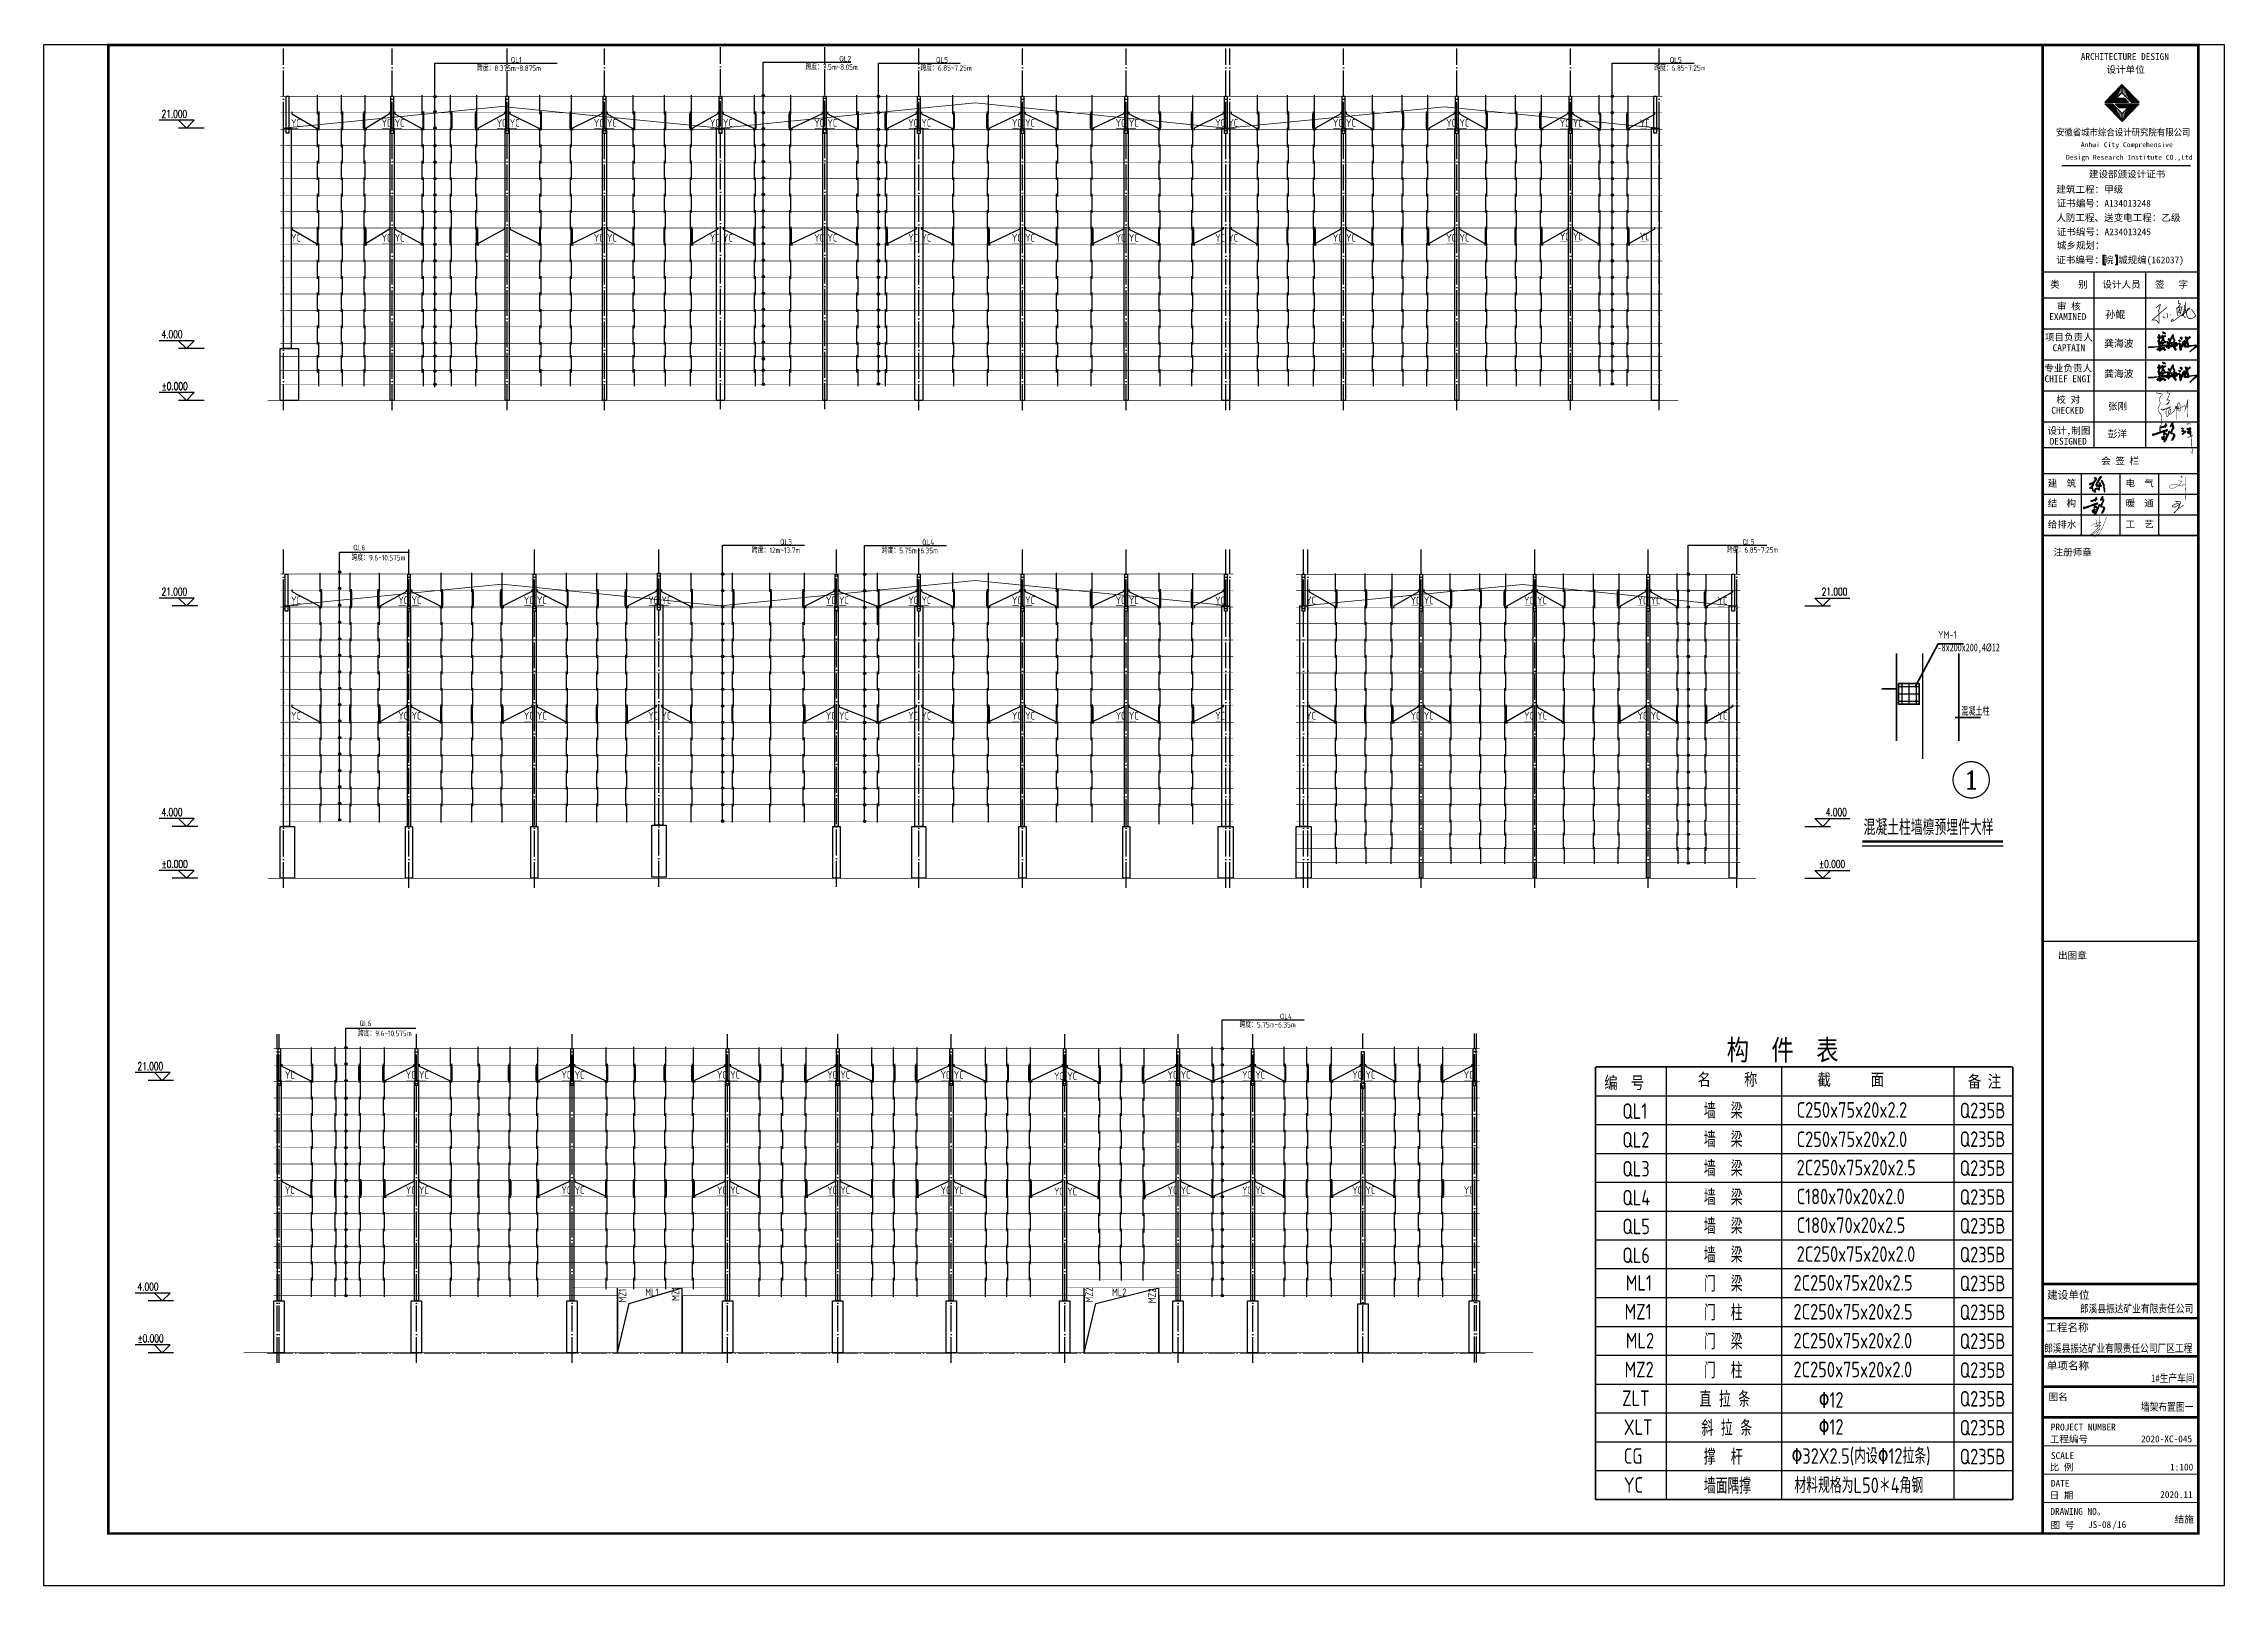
# Model space of a CAD drawing. Extents: x 69728788 to 150676229, y 15322671 to 43663798.
# Drawn here: x 75107584 to 75275784, y 20160103 to 20279003 of the extents above; entities that cross this region are included whole.
import ezdxf
from ezdxf.enums import TextEntityAlignment as Align

# ---------------------------------------------------------------- set-up
doc = ezdxf.new("R2010")
doc.units = 0
doc.header["$LTSCALE"] = 1000
doc.header["$MEASUREMENT"] = 0
doc.linetypes.add('CENTER', pattern=[2, 1.25, -0.25, 0.25, -0.25])
doc.linetypes.add('DOTE', pattern=[2.42, 2, -0.2, 0.02, -0.2])
doc.layers.get('0').update_dxf_attribs({"linetype": 'CONTINUOUS'})
for name, color, linetype, lineweight in [('13', 9, 'CONTINUOUS', 35), ('L金属构件', 1, 'CONTINUOUS', 13), ('中心线', 1, 'CENTER', 9), ('修改', 7, 'CONTINUOUS', 20), ('节点', 3, 'CONTINUOUS', 13)]:
    doc.layers.add(name, color=color, linetype=linetype, lineweight=lineweight)
for name, color, linetype in [('AXIS', 3, 'CONTINUOUS'), ('B标注', 3, 'CONTINUOUS'), ('DIM_ELEV', 3, 'CONTINUOUS'), ('DOTE', 251, 'DOTE'), ('PUB_DIM', 3, 'CONTINUOUS'), ('PUB_TEXT', 7, 'CONTINUOUS'), ('PUB_TITLE', 4, 'CONTINUOUS'), ('QL', 4, 'CONTINUOUS'), ('S_BEAMDIMMASS', 2, 'CONTINUOUS'), ('TC', 151, 'CONTINUOUS'), ('TEXT', 7, 'CONTINUOUS'), ('图框', 253, 'CONTINUOUS'), ('屋面隅撑', 1, 'CONTINUOUS'), ('构件号', 1, 'CONTINUOUS'), ('檩条拉条', 253, 'CONTINUOUS'), ('签名', 7, 'CONTINUOUS'), ('线线', 150, 'CONTINUOUS'), ('钢柱', 3, 'CONTINUOUS')]:
    doc.layers.add(name, color=color, linetype=linetype)
doc.styles.add('-宋体', font='')
doc.styles.add('-黑体', font='simhei.ttf')
doc.styles.add('_HZTXT', font='tssdeng.shx', dxfattribs={"width": 0.8, "bigfont": 'tssdchn.shx'})
doc.styles.add('_TCH_DIM', font='SIMPLEX', dxfattribs={"bigfont": 'GBCBIG'})
doc.styles.add('COMP', font='complex', dxfattribs={"bigfont": 'hztxt'})
doc.styles.add('STYLE-黑体', font='simhei.ttf')
doc.styles.add('TSSD_Rein', font='atssdeng.shx', dxfattribs={"width": 0.7, "bigfont": 'atssdchn.shx'})
doc.styles.add('宋体', font='', dxfattribs={"width": 0.8})
doc.styles.add('黑体', font='simhei.ttf', dxfattribs={"width": 0.6, "height": 4.3})
doc.styles.get('-宋体').set_extended_font_data('SimSun')
doc.styles.get('宋体').set_extended_font_data('SimSun')

msp = doc.modelspace()

# ---------------------------------------------------------------- texts
at = {"layer": 'AXIS', "style": 'TSSD_Rein', "width": 0.8}
for s, p in [('跨度：8.375m~8.875m', (75141007.6, 20276894.8)), ('QL1', (75143619.6, 20277540.2)), ('跨度：7.5m~8.05m', (75166337.9, 20276975.2)), ('QL2', (75168949.9, 20277620.6)), ('跨度：6.85~7.25m', (75175211.7, 20276903.1)), ('QL5', (75176408.5, 20277538.4)), ('跨度：6.85~7.25m', (75231808.7, 20276903.1)), ('QL5', (75233005.5, 20277538.4)), ('跨度：9.6~10.575m', (75131336.4, 20239139.7)), ('QL6', (75131460, 20239922.1)), ('跨度：12m~13.7m', (75162219.9, 20239714.5)), ('QL3', (75164383, 20240358.3)), ('跨度：5.75m~6.35m', (75172230.9, 20239694.3)), ('QL4', (75175339.3, 20240339.6)), ('跨度：6.85~7.25m', (75237417.3, 20239742.9)), ('QL5', (75238614.2, 20240358.3)), ('QL4', (75202933, 20203767.4)), ('跨度：9.6~10.575m', (75131818.8, 20202455)), ('QL6', (75131942.4, 20203237.4)), ('跨度：5.75m~6.35m', (75199824.6, 20203122))]:
    msp.add_text(s, height=432, dxfattribs=at).set_placement(p)
at = {"layer": 'PUB_TEXT'}
for s, height, style, width, p in [('21.000', 595, '_TCH_DIM', 0.705882, (75116682.6, 20273288.1)), ('4.000', 595, '_TCH_DIM', 0.705882, (75116682.6, 20256288.1)), ('%%P0.000', 595, '_TCH_DIM', 0.705882, (75116682.6, 20252288.1)), ('21.000', 595, '_TCH_DIM', 0.705882, (75116682.6, 20236436.9)), ('21.000', 595, '_TCH_DIM', 0.705882, (75244721.1, 20236436.9)), ('4.000', 595, '_TCH_DIM', 0.705882, (75116682.6, 20219436.9)), ('4.000', 595, '_TCH_DIM', 0.705882, (75245041.1, 20219436.9)), ('%%P0.000', 595, '_TCH_DIM', 0.705882, (75116682.6, 20215436.9)), ('%%P0.000', 595, '_TCH_DIM', 0.705882, (75244521.1, 20215436.9)), ('构  件  表', 1582.48, '-宋体', 0.8, (75237397, 20200599.1)), ('21.000', 595, '_TCH_DIM', 0.705882, (75114823.1, 20199846)), ('编  号', 941.95, '-宋体', 0.8, (75227958, 20198400.7)), ('名     称', 941.95, '-宋体', 0.8, (75235148.3, 20198643.2)), ('截      面', 941.95, '-宋体', 0.8, (75244406.1, 20198643.2)), ('QL1', 1199.97, 'TSSD_Rein', 0.8, (75229352, 20196079.6)), ('墙  梁', 1199.97, 'TSSD_Rein', 0.8, (75235635.5, 20196098.4)), ('C250x75x20x2.2', 1199.97, 'TSSD_Rein', 0.8, (75242792.3, 20196171.8)), ('QL2', 1199.97, 'TSSD_Rein', 0.8, (75229352, 20193866.8)), ('墙  梁', 1199.97, 'TSSD_Rein', 0.8, (75235635.5, 20193885.5)), ('C250x75x20x2.0', 1199.97, 'TSSD_Rein', 0.8, (75242792.3, 20193905.5)), ('QL3', 1199.97, 'TSSD_Rein', 0.8, (75229352, 20191631.7)), ('墙  梁', 1199.97, 'TSSD_Rein', 0.8, (75235635.5, 20191650.4)), ('2C250x75x20x2.5', 1199.97, 'TSSD_Rein', 0.8, (75242792.3, 20191723.9)), ('墙  梁', 1199.97, 'TSSD_Rein', 0.8, (75235635.5, 20189422.5)), ('QL4', 1199.97, 'TSSD_Rein', 0.8, (75229352, 20189403.8)), ('C180x70x20x2.0', 1199.97, 'TSSD_Rein', 0.8, (75242792.3, 20189495.9)), ('QL5', 1199.97, 'TSSD_Rein', 0.8, (75229352, 20187183.8)), ('墙  梁', 1199.97, 'TSSD_Rein', 0.8, (75235635.5, 20187202.5)), ('C180x70x20x2.5', 1199.97, 'TSSD_Rein', 0.8, (75242792.3, 20187275.9)), ('QL6', 1199.97, 'TSSD_Rein', 0.8, (75229352, 20184963.8)), ('墙  梁', 1199.97, 'TSSD_Rein', 0.8, (75235635.5, 20184982.5)), ('2C250x75x20x2.0', 1199.97, 'TSSD_Rein', 0.8, (75242792.3, 20185055.9)), ('ML1', 1199.97, 'TSSD_Rein', 0.8, (75229619.4, 20182834.3)), ('门  梁', 1199.97, 'TSSD_Rein', 0.8, (75235635.5, 20182760.9)), ('2C250x75x20x2.5', 1199.965, 'TSSD_Rein', 0.8, (75242548.5, 20182834.4)), ('4.000', 595, '_TCH_DIM', 0.705882, (75114823.1, 20182846)), ('ML1', 600, 'TSSD_Rein', 0.7, (75153985.1, 20182403.7)), ('ML2', 600, 'TSSD_Rein', 0.7, (75189985.2, 20182403.7)), ('MZ1', 1199.97, 'TSSD_Rein', 0.8, (75229525.3, 20180605.6)), ('门  柱', 1199.97, 'TSSD_Rein', 0.8, (75235635.5, 20180532.2)), ('2C250x75x20x2.5', 1199.965, 'TSSD_Rein', 0.8, (75242548.5, 20180605.6)), ('%%P0.000', 595, '_TCH_DIM', 0.705882, (75114823.1, 20178846)), ('ML2', 1199.97, 'TSSD_Rein', 0.8, (75229619.4, 20178377.7)), ('门  梁', 1199.97, 'TSSD_Rein', 0.8, (75235635.5, 20178304.2)), ('2C250x75x20x2.0', 1199.965, 'TSSD_Rein', 0.8, (75242548.5, 20178377.7)), ('MZ2', 1199.97, 'TSSD_Rein', 0.8, (75229525.3, 20176148.9)), ('门  柱', 1199.97, 'TSSD_Rein', 0.8, (75235635.5, 20176075.5)), ('2C250x75x20x2.0', 1199.965, 'TSSD_Rein', 0.8, (75242548.5, 20176149)), ('ZLT ', 1199.97, 'TSSD_Rein', 0.8, (75229336, 20173934.7)), ('直 拉 条', 1199.97, 'TSSD_Rein', 0.8, (75235304.8, 20173861.3)), ('%%13012', 1199.97, 'TSSD_Rein', 0.8, (75244499.9, 20173807.1)), ('XLT ', 1199.97, 'TSSD_Rein', 0.8, (75229462.3, 20171706)), ('斜 拉 条', 1199.97, 'TSSD_Rein', 0.8, (75235451.8, 20171632.5)), ('%%13012', 1199.97, 'TSSD_Rein', 0.8, (75244499.9, 20171724.3)), ('CG ', 1199.97, 'TSSD_Rein', 0.8, (75229462.3, 20169478)), ('撑  杆', 1199.97, 'TSSD_Rein', 0.8, (75235635.5, 20169404.6)), ('%%13032X2.5(内设%%13012拉条)', 1199.97, 'TSSD_Rein', 0.8, (75242406.4, 20169478)), ('YC', 1199.97, 'TSSD_Rein', 0.8, (75229462.3, 20167249.3)), ('墙面隅撑', 1199.97, 'TSSD_Rein', 0.8, (75235635.5, 20167175.9)), ('材料规格为L50＊4角钢', 1199.97, 'TSSD_Rein', 0.8, (75242619.7, 20167222.6))]:
    msp.add_text(s, height=height, dxfattribs=dict(at, style=style, width=width)).set_placement(p)
at = {"layer": 'PUB_TEXT', "width": 0.8}
for s, height, style, p in [('备 注', 941.95, '-宋体', (75257281, 20198971.3)), ('Q235B', 1199.97, 'TSSD_Rein', (75257132.9, 20196728.8)), ('Q235B', 1199.97, 'TSSD_Rein', (75257132.9, 20194515.9)), ('Q235B', 1199.97, 'TSSD_Rein', (75257132.9, 20192280.8)), ('Q235B', 1199.97, 'TSSD_Rein', (75257132.9, 20190052.9)), ('Q235B', 1199.97, 'TSSD_Rein', (75257132.9, 20187832.9)), ('Q235B', 1199.97, 'TSSD_Rein', (75257132.9, 20185612.9)), ('Q235B', 1199.97, 'TSSD_Rein', (75257132.9, 20183392.1)), ('Q235B', 1199.97, 'TSSD_Rein', (75257132.9, 20181164.1)), ('Q235B', 1199.97, 'TSSD_Rein', (75257132.9, 20178935.4)), ('Q235B', 1199.97, 'TSSD_Rein', (75257132.9, 20176707.5)), ('Q235B', 1199.97, 'TSSD_Rein', (75257132.9, 20174493.9)), ('Q235B', 1199.97, 'TSSD_Rein', (75257132.9, 20172266.7)), ('Q235B', 1199.97, 'TSSD_Rein', (75257132.9, 20170037.9))]:
    msp.add_text(s, height=height, dxfattribs=dict(at, style=style)).set_placement(p, align=Align.MIDDLE_CENTER)
at = {"layer": 'PUB_TEXT', "style": 'TSSD_Rein', "width": 0.7}
for s, p in [('MZ1', (75152529.4, 20181917.6)), ('MZ1', (75156628.7, 20182046.4)), ('MZ2', (75188529.5, 20181922.6)), ('MZ2', (75193378.8, 20181851.4))]:
    msp.add_text(s, height=600, rotation=90, dxfattribs=at).set_placement(p)
at = {"layer": 'TC', "color": 7, "style": '_HZTXT', "width": 0.8}
msp.add_text('混凝土柱墙檩预埋件大样', height=1199.97, dxfattribs=at).set_placement((75247951.9, 20217962.8, 2627.3))
at = {"layer": 'TEXT', "color": 3, "style": '-黑体', "width": 0.8}
for s, p in [('郎溪县振达矿业有限责任公司', (75264642.2, 20181144.8)), ('郎溪县振达矿业有限责任公司厂区工程', (75261885.6, 20178089.9)), ('1#生产车间', (75270138.3, 20175778.5)), ('墙架布置图一', (75269350.3, 20173564.2, -27.6))]:
    msp.add_text(s, height=600.3, dxfattribs=at).set_placement(p)
at = {"layer": '图框', "color": 4}
for s, height, style, p in [('ARCHITECTURE DESIGN', 525.888, '黑体', (75264709.3, 20277743.4)), ('设计单位', 525.89, '黑体', (75266691.9, 20276736.2)), (' Design Research Institute CO.,Ltd', 378.48, '黑体', (75263269.2, 20270045.8)), ('Anhui City Comprehensive ', 378.48, '黑体', (75264704, 20271019.8)), (' 建筑工程：甲级', 525.89, '黑体', (75262471.7, 20267495.1)), ('建设部颁设计证书', 525.89, '黑体', (75265334.2, 20268673.5)), ('证书编号：A134013248', 525.888, '黑体', (75262852.1, 20266423.4)), ('人防工程、送变电工程：乙级', 525.888, '黑体', (75262824.5, 20265316)), ('证书编号：A234013245', 525.888, '黑体', (75262861.7, 20264227.7)), ('城乡规划：', 525.89, '黑体', (75262857.8, 20263177.1)), ('证书编号：皖 城规编(162037)', 525.888, '黑体', (75262815.7, 20262056.8)), ('孙鲲', 552.18, 'STYLE-黑体', (75266627.4, 20257830.5)), ('龚海波', 552.18, 'STYLE-黑体', (75266509.3, 20255598.8)), ('龚海波', 552.18, 'STYLE-黑体', (75266509.3, 20253268.3)), ('张刚', 525.89, 'STYLE-黑体', (75266807.7, 20250781.4)), ('彭洋', 552.18, 'STYLE-黑体', (75266780.7, 20248628.5)), ('注册师章', 525.89, '黑体', (75262609.5, 20239520.4)), ('出图章', 525.89, '黑体', (75262956.1, 20208416)), ('建设单位', 600, '黑体', (75262109.1, 20182195.7)), ('工程名称', 600, '黑体', (75262042.6, 20179692.6)), ('单项名称', 600, '黑体', (75262082.6, 20176745.3)), ('图名', 525.89, '黑体', (75262221.1, 20174381.1)), ('工程编号', 525.89, '黑体', (75262324, 20171118.5)), ('2020-XC-045', 525.888, '宋体', (75269360.7, 20171136.7)), ('比 例', 525.89, '黑体', (75262306.3, 20168961.5)), ('SCALE', 525.89, '黑体', (75262407.8, 20169847.4)), ('1:100', 525.89, '宋体', (75271593.7, 20168963.6)), ('日 期', 525.89, '黑体', (75262306.3, 20166784.2)), ('DATE', 525.89, '黑体', (75262405.1, 20167710.2)), ('2020.11', 525.89, '宋体', (75270832.5, 20166840.6)), ('DRAWING NO。', 525.888, '黑体', (75262363.6, 20165540.8)), ('图 号', 525.89, '黑体', (75262381, 20164490.7))]:
    msp.add_text(s, height=height, dxfattribs=dict(at, style=style)).set_placement(p)
at = {"layer": '图框', "color": 4, "style": '黑体', "width": 0.88}
msp.add_text('安徽省城市综合设计研究院有限公司', height=525.888, dxfattribs=at).set_placement((75262795.6, 20271903.7))
at = {"layer": '图框', "color": 0}
for s, height, style, p in [('类    别 ', 525.89, 'STYLE-黑体', (75262340.3, 20260169.6)), ('设计人员', 525.89, 'STYLE-黑体', (75266377.4, 20260169.6)), ('签   字', 525.89, 'STYLE-黑体', (75270435.6, 20260169.6)), ('EXAMINED ', 525.89, 'STYLE-黑体', (75262274.5, 20257690.3)), ('审 核', 525.89, 'STYLE-黑体', (75262865.8, 20258480.1)), ('项目负责人', 525.89, 'STYLE-黑体', (75261940.5, 20256097.7)), ('CAPTAIN', 525.89, 'STYLE-黑体', (75262535.5, 20255280.9)), ('专业负责人', 525.89, 'STYLE-黑体', (75261895.8, 20253707.3)), ('CHIEF ENGI', 525.89, 'STYLE-黑体', (75261911.3, 20252890.5)), ('校 对', 525.89, 'STYLE-黑体', (75262821.1, 20251281.9)), ('CHECKED  ', 525.89, 'STYLE-黑体', (75262437.4, 20250465.2)), ('设计,制图', 525.89, 'STYLE-黑体', (75262140.6, 20248891.5)), ('DESIGNED ', 525.89, 'STYLE-黑体', (75262312.6, 20248074.8)), ('会 签 栏', 525.89, 'STYLE-黑体', (75266283.5, 20246564.2)), ('建  筑', 525.89, 'STYLE-黑体', (75262161.8, 20244826.3)), ('电  气', 525.89, 'STYLE-黑体', (75268156.1, 20244843.6)), ('结  构', 525.89, 'STYLE-黑体', (75262161.8, 20243287.4)), ('暖  通', 525.89, 'STYLE-黑体', (75268156.1, 20243304.8)), ('给排水', 525.89, 'STYLE-黑体', (75262161.8, 20241661.8)), ('工  艺', 525.89, 'STYLE-黑体', (75268156.1, 20241679.2)), ('PROJECT NUMBER', 525.888, '黑体', (75262395, 20172048.1))]:
    msp.add_text(s, height=height, dxfattribs=dict(at, style=style)).set_placement(p)
at = {"layer": '图框', "color": 3, "style": '宋体'}
for s, p in [('结施', (75271948.2, 20164935.7)), ('JS-08', (75265265.4, 20164527.4)), ('/16', (75267140.9, 20164527.4))]:
    msp.add_text(s, height=525.89, dxfattribs=at).set_placement(p)
at = {"layer": '屋面隅撑', "color": 3, "style": 'TSSD_Rein', "width": 0.8}
for p in [(75126672.1, 20272585.1), (75133646.4, 20272585.1), (75134662.9, 20272585.1), (75142521.4, 20272585.1), (75143537.9, 20272585.1), (75150021.4, 20272585.1), (75151037.9, 20272585.1), (75158971, 20272585.1), (75159987.5, 20272585.1), (75167021, 20272585.1), (75168037.5, 20272585.1), (75174271.4, 20272585.1), (75175287.9, 20272585.1), (75182271.4, 20272585.1), (75183287.9, 20272585.1), (75190271.4, 20272585.1), (75191287.9, 20272585.1), (75197946.4, 20272585.1), (75198962.9, 20272585.1), (75207021.4, 20272585.1), (75208037.9, 20272585.1), (75215771.4, 20272585.1), (75216787.9, 20272585.1), (75224521.4, 20272565.1), (75225537.9, 20272565.1), (75230696.4, 20272565.1), (75126672.1, 20263724.1), (75133646.4, 20263724.1), (75134662.9, 20263724.1), (75150021.4, 20263724.1), (75151037.9, 20263724.1), (75158971, 20263724.1), (75159987.5, 20263724.1), (75167021, 20263724.1), (75168037.5, 20263724.1), (75174271.4, 20263724.1), (75175287.9, 20263724.1), (75182271.4, 20263724.1), (75183287.9, 20263724.1), (75190271.4, 20263724.1), (75191287.9, 20263724.1), (75197946.4, 20263724.1), (75198962.9, 20263724.1), (75207021.4, 20263724.1), (75208037.9, 20263724.1), (75215771.4, 20263724.1), (75216787.9, 20263724.1), (75224521.4, 20263826.2), (75225537.9, 20263826.2), (75230696.4, 20263826.2), (75126672.1, 20235772.9), (75134946.4, 20235772.9), (75135962.9, 20235772.9), (75144621.4, 20235772.9), (75145637.9, 20235772.9), (75154221, 20235772.9), (75155237.5, 20235772.9), (75167921, 20235772.9), (75168937.5, 20235772.9), (75174271.4, 20235772.9), (75175287.9, 20235772.9), (75182271.4, 20235772.9), (75183287.9, 20235772.9), (75190271.4, 20235772.9), (75191287.9, 20235772.9), (75197946.4, 20235762.9), (75204962.9, 20235762.9), (75213021.4, 20235762.9), (75214037.9, 20235762.9), (75221771.4, 20235762.9), (75222787.9, 20235762.9), (75230521.4, 20235762.9), (75231537.9, 20235762.9), (75236696.4, 20235742.9), (75126672.1, 20226872.9), (75134946.4, 20226872.9), (75135962.9, 20226872.9), (75144621.4, 20226872.9), (75145637.9, 20226872.9), (75154221, 20226872.9), (75155237.5, 20226872.9), (75167921, 20226872.9), (75168937.5, 20226872.9), (75174271.4, 20226872.9), (75175287.9, 20226872.9), (75182271.4, 20226872.9), (75183287.9, 20226872.9), (75190271.4, 20226872.9), (75191287.9, 20226872.9), (75197946.4, 20226872.9), (75204962.9, 20226872.9), (75213021.4, 20226872.9), (75214037.9, 20226872.9), (75221771.4, 20226872.9), (75222787.9, 20226872.9), (75230521.4, 20226872.9), (75231537.9, 20226872.9), (75236696.4, 20226872.9), (75126197.1, 20199172), (75135521.4, 20199172), (75136537.9, 20199172), (75147521.4, 20199172), (75148537.9, 20199172), (75159521.4, 20199172), (75160537.9, 20199172), (75168021.4, 20199172), (75169037.9, 20199172), (75176771.4, 20199172), (75177787.9, 20199172), (75185521.4, 20199072), (75186537.9, 20199072), (75194271.4, 20199172), (75195287.9, 20199172), (75200021.4, 20199172), (75200021.4, 20199172), (75201037.9, 20199172), (75201037.9, 20199172), (75208521.4, 20199172), (75209537.9, 20199172), (75217121.4, 20199172), (75126197.1, 20190282), (75135521.4, 20190282), (75136537.9, 20190282), (75147521.4, 20190282), (75148537.9, 20190282), (75159521.4, 20190282), (75160537.9, 20190282), (75168021.4, 20190282), (75169037.9, 20190282), (75176771.4, 20190282), (75177787.9, 20190282), (75185521.4, 20190182), (75186537.9, 20190182), (75194271.4, 20190282), (75195287.9, 20190282), (75200021.4, 20190282), (75200021.4, 20190282), (75201037.9, 20190282), (75201037.9, 20190282), (75208521.4, 20190282), (75209537.9, 20190282), (75217121.4, 20190282)]:
    msp.add_text('YC', height=600, dxfattribs=at).set_placement(p)

# ---------------------------------------------------------------- blocks, each defined once
blk = doc.blocks.new('新块HGJHJFKJFJKFHK')
h = blk.add_hatch(color=256)
h.paths.add_polyline_path([(352610, 136817), (352657, 136833), (352738, 136863), (352779, 136881), (352829, 136894), (352858, 136909), (352893, 136921), (352914, 136929), (352952, 136942), (352970, 136950), (352980, 136952), (352982, 136941), (352977, 136930), (352987, 136927), (352992, 136929), (353008, 136940), (353017, 136952), (353026, 136969), (353018, 136984), (353000, 136981), (352957, 136966), (352879, 136940), (352783, 136904), (352723, 136881), (352635, 136849), (352584, 136830), (352577, 136832), (352552, 136818), (352535, 136814), (352531, 136811), (352511, 136811), (352509, 136820), (352505, 136826), (352495, 136823), (352489, 136817), (352472, 136804), (352469, 136795), (352472, 136784), (352481, 136778), (352505, 136778), (352568, 136799)])
h.paths.add_polyline_path([(352954, 137112), (352963, 137116), (352975, 137119), (352983, 137125), (352990, 137129), (352992, 137135), (352997, 137141), (352998, 137153), (352991, 137163), (352983, 137160), (352976, 137152), (352969, 137147), (352965, 137156), (352968, 137161), (352972, 137168), (352977, 137177), (352980, 137185), (352980, 137192), (352978, 137198), (352966, 137199), (352958, 137198), (352955, 137194), (352953, 137187), (352950, 137180), (352949, 137169), (352947, 137160), (352944, 137146), (352942, 137136), (352936, 137128), (352928, 137125), (352915, 137117), (352886, 137104), (352861, 137095), (352845, 137088), (352829, 137081), (352803, 137076), (352774, 137074), (352762, 137069), (352764, 137057), (352782, 137055), (352819, 137061), (352848, 137071), (352877, 137079), (352895, 137089), (352913, 137096), (352922, 137100), (352926, 137096), (352925, 137087), (352927, 137075), (352932, 137067), (352938, 137065), (352946, 137069), (352949, 137076), (352949, 137090), (352950, 137103)])
h.paths.add_polyline_path([(352904, 136836), (352903, 136849), (352903, 136866), (352910, 136877), (352923, 136890), (352921, 136900), (352905, 136902), (352894, 136893), (352887, 136874), (352882, 136857), (352884, 136832), (352882, 136819), (352880, 136808), (352887, 136803), (352897, 136803), (352909, 136812), (352917, 136822), (352933, 136826), (352954, 136826), (352962, 136824), (352971, 136819), (352975, 136807), (352972, 136794), (352975, 136782), (352982, 136781), (352990, 136786), (352994, 136808), (352989, 136831), (352974, 136840), (352948, 136839), (352917, 136838)], flags=17)
h.paths.add_polyline_path([(352893, 136727), (352903, 136730), (352926, 136733), (352926, 136744), (352917, 136747), (352899, 136748), (352891, 136744), (352877, 136738), (352866, 136735), (352863, 136725), (352867, 136712), (352873, 136706), (352882, 136706), (352885, 136714)], flags=17)
h.paths.add_polyline_path([(352848, 136663), (352854, 136680), (352854, 136703), (352851, 136719), (352839, 136723), (352832, 136716), (352829, 136697), (352824, 136675), (352824, 136653), (352832, 136632), (352837, 136626), (352855, 136627), (352867, 136632), (352877, 136646), (352887, 136653), (352895, 136659), (352903, 136666), (352914, 136656), (352912, 136633), (352906, 136617), (352905, 136590), (352899, 136565), (352895, 136548), (352900, 136535), (352913, 136534), (352927, 136546), (352951, 136575), (352976, 136632), (353009, 136704), (353056, 136811), (353084, 136893), (353089, 136939), (353067, 136875), (353031, 136798), (353005, 136749), (352972, 136667), (352954, 136638), (352932, 136593), (352919, 136571), (352920, 136591), (352925, 136621), (352931, 136641), (352929, 136658), (352921, 136675), (352910, 136682), (352899, 136680), (352881, 136668), (352873, 136656), (352861, 136642), (352849, 136645)])
for points in [[(353177, 136861), (353168, 136876), (353173, 136895), (353183, 136922), (353196, 136956), (353214, 136981), (353241, 137043), (353245, 137067), (353245, 137087), (353244, 137109), (353236, 137130), (353217, 137147), (353214, 137158), (353212, 137180), (353210, 137196), (353212, 137209), (353217, 137234), (353210, 137236), (353197, 137234), (353182, 137204), (353168, 137188), (353157, 137165), (353149, 137131), (353140, 137108), (353140, 137096), (353147, 137088), (353149, 137098), (353159, 137125), (353166, 137143), (353176, 137162), (353182, 137165), (353189, 137160), (353203, 137136), (353211, 137123), (353226, 137111), (353229, 137086), (353223, 137071), (353217, 137024), (353186, 136972), (353167, 136933), (353145, 136892), (353149, 136856), (353154, 136847), (353165, 136833), (353213, 136824), (353242, 136823), (353256, 136813), (353262, 136797), (353259, 136758), (353251, 136734), (353243, 136718), (353231, 136702), (353210, 136661), (353205, 136629), (353182, 136610), (353185, 136595), (353192, 136585), (353199, 136585), (353207, 136600), (353225, 136637), (353242, 136664), (353264, 136699), (353278, 136722), (353285, 136759), (353285, 136794), (353268, 136825), (353253, 136834), (353224, 136842), (353208, 136844), (353187, 136854)], [(353885, 136782), (353882, 136832), (353878, 136869), (353882, 136898), (353880, 136901), (353857, 136893), (353860, 136870), (353858, 136840), (353861, 136809), (353862, 136799), (353868, 136787), (353874, 136765), (353881, 136761), (353885, 136768)]]:
    blk.add_hatch(color=256).paths.add_polyline_path(points)
h = blk.add_hatch(color=256)
h.paths.add_polyline_path([(353601, 137021), (353576, 137035), (353554, 137034), (353546, 137026), (353554, 137015), (353567, 137009), (353589, 137000), (353606, 137007)])
h.paths.add_polyline_path([(353606, 136945), (353583, 136948), (353559, 136948), (353547, 136939), (353548, 136930), (353561, 136928), (353580, 136932), (353593, 136931), (353608, 136923), (353621, 136920), (353626, 136917), (353631, 136927), (353628, 136938)])
h.paths.add_polyline_path([(353651, 136866), (353670, 136903), (353686, 136919), (353687, 136929), (353677, 136929), (353658, 136913), (353635, 136897), (353620, 136872), (353596, 136851), (353574, 136837), (353569, 136815), (353583, 136807), (353591, 136811), (353605, 136826), (353634, 136851)])
h.paths.add_polyline_path([(353812, 137194), (353822, 137201), (353842, 137201), (353846, 137193), (353846, 137177), (353842, 137155), (353844, 137150), (353851, 137161), (353867, 137182), (353867, 137194), (353865, 137208), (353851, 137214), (353828, 137214), (353818, 137214), (353797, 137209), (353788, 137205), (353763, 137200), (353754, 137199), (353736, 137202), (353732, 137198), (353731, 137174), (353739, 137171), (353756, 137173), (353775, 137177), (353792, 137186)])
h.paths.add_polyline_path([(353803, 136935), (353818, 136945), (353824, 136949), (353847, 136972), (353854, 136984), (353880, 137009), (353881, 137023), (353876, 137038), (353850, 137038), (353841, 137037), (353836, 137033), (353825, 137029), (353811, 137022), (353799, 137018), (353777, 137013), (353762, 137013), (353757, 137017), (353756, 137029), (353752, 137032), (353743, 137032), (353738, 137017), (353744, 137003), (353755, 136998), (353767, 136995), (353779, 136995), (353799, 136998), (353814, 137004), (353839, 137010), (353850, 137015), (353853, 137009), (353842, 136997), (353823, 136983), (353811, 136966), (353794, 136946), (353766, 136923), (353754, 136901), (353752, 136887), (353761, 136872), (353794, 136874), (353811, 136885), (353823, 136889), (353832, 136893), (353831, 136883), (353816, 136863), (353799, 136837), (353805, 136833), (353814, 136841), (353819, 136853), (353830, 136867), (353841, 136882), (353849, 136892), (353856, 136897), (353858, 136892), (353874, 136899), (353879, 136907), (353886, 136914), (353886, 136925), (353870, 136928), (353859, 136925), (353843, 136923), (353818, 136909), (353795, 136899), (353779, 136892), (353768, 136892), (353771, 136905), (353780, 136912), (353788, 136923)])
h = blk.add_hatch(color=256)
h.paths.add_polyline_path([(353870, 136894), (353874, 136898), (353874, 136899), (353858, 136892), (353860, 136886)])
h.paths.add_polyline_path([(353900, 136737), (353912, 136741), (353924, 136745), (353947, 136752), (353959, 136754), (353964, 136762), (353963, 136768), (353956, 136772), (353945, 136772), (353936, 136769), (353929, 136768), (353919, 136766), (353913, 136763), (353906, 136760), (353895, 136752), (353887, 136749), (353886, 136754), (353885, 136768), (353875, 136791), (353873, 136788), (353874, 136759), (353860, 136743), (353827, 136729), (353785, 136717), (353746, 136691), (353759, 136691), (353787, 136688), (353813, 136700), (353829, 136708), (353858, 136716), (353875, 136719), (353880, 136702), (353883, 136693), (353885, 136666), (353880, 136621), (353889, 136553), (353896, 136480), (353903, 136402), (353913, 136340), (353928, 136216), (353930, 136208), (353929, 136190), (353932, 136165), (353933, 136152), (353933, 136137), (353927, 136136), (353922, 136139), (353889, 136172), (353881, 136184), (353878, 136195), (353876, 136201), (353865, 136202), (353864, 136197), (353871, 136178), (353880, 136157), (353904, 136130), (353906, 136125), (353911, 136116), (353924, 136111), (353935, 136108), (353940, 136108), (353944, 136113), (353946, 136119), (353951, 136132), (353951, 136158), (353950, 136198), (353942, 136258), (353936, 136314), (353929, 136364), (353920, 136408), (353920, 136470), (353916, 136513), (353911, 136549), (353908, 136582), (353909, 136590), (353906, 136616), (353903, 136642), (353898, 136700), (353894, 136726), (353895, 136732)])
for points in [[(352577, 136832), (352552, 136818), (352535, 136814), (352531, 136811), (352511, 136811), (352509, 136820), (352505, 136826), (352495, 136823), (352489, 136817), (352472, 136804), (352469, 136795), (352472, 136784), (352481, 136778), (352505, 136778), (352568, 136799), (352610, 136817), (352657, 136833), (352738, 136863), (352779, 136881), (352829, 136894), (352858, 136909), (352893, 136921), (352914, 136929), (352952, 136942), (352970, 136950), (352980, 136952), (352982, 136941), (352977, 136930), (352987, 136927), (352992, 136929), (353008, 136940), (353017, 136952), (353026, 136969), (353018, 136984), (353000, 136981), (352957, 136966), (352879, 136940), (352783, 136904), (352723, 136881), (352635, 136849), (352584, 136830), (352577, 136832)], [(352829, 137081), (352803, 137076), (352774, 137074), (352762, 137069), (352764, 137057), (352782, 137055), (352819, 137061), (352848, 137071), (352877, 137079), (352895, 137089), (352913, 137096), (352922, 137100), (352922, 137100), (352926, 137096), (352925, 137087), (352927, 137075), (352932, 137067), (352938, 137065), (352946, 137069), (352949, 137076), (352949, 137090), (352950, 137103), (352954, 137112), (352963, 137116), (352975, 137119), (352983, 137125), (352990, 137129), (352992, 137135), (352997, 137141), (352998, 137153), (352991, 137163), (352983, 137160), (352976, 137152), (352969, 137147), (352969, 137147), (352969, 137147), (352965, 137156), (352968, 137161), (352972, 137168), (352977, 137177), (352980, 137185), (352980, 137192), (352978, 137198), (352966, 137199), (352958, 137198), (352955, 137194), (352953, 137187), (352950, 137180), (352949, 137169), (352947, 137160), (352944, 137146), (352942, 137136), (352936, 137128), (352928, 137125), (352915, 137117), (352886, 137104), (352861, 137095), (352845, 137088), (352829, 137081)], [(353176, 137162), (353166, 137143), (353159, 137125), (353149, 137098), (353147, 137088), (353140, 137096), (353140, 137108), (353149, 137131), (353157, 137165), (353168, 137188), (353182, 137204), (353197, 137234), (353210, 137236), (353217, 137234), (353212, 137209), (353210, 137196), (353212, 137180), (353214, 137158), (353217, 137147), (353236, 137130), (353244, 137109), (353245, 137087), (353245, 137067), (353241, 137043), (353214, 136981), (353196, 136956), (353183, 136922), (353173, 136895), (353168, 136876), (353177, 136861), (353187, 136854), (353208, 136844), (353224, 136842), (353253, 136834), (353268, 136825), (353285, 136794), (353285, 136759), (353278, 136722), (353264, 136699), (353242, 136664), (353225, 136637), (353207, 136600), (353199, 136585), (353192, 136585), (353185, 136595), (353182, 136610), (353205, 136629), (353210, 136661), (353231, 136702), (353243, 136718), (353251, 136734), (353259, 136758), (353262, 136797), (353256, 136813), (353242, 136823), (353213, 136824), (353165, 136833), (353154, 136847), (353149, 136856), (353145, 136892), (353167, 136933), (353186, 136972), (353217, 137024), (353223, 137071), (353229, 137086), (353226, 137111), (353211, 137123), (353203, 137136), (353189, 137160), (353182, 137165), (353176, 137162)], [(353825, 137029), (353811, 137022), (353799, 137018), (353777, 137013), (353762, 137013), (353757, 137017), (353756, 137029), (353752, 137032), (353743, 137032), (353738, 137017), (353744, 137003), (353755, 136998), (353767, 136995), (353779, 136995), (353799, 136998), (353814, 137004), (353839, 137010), (353850, 137015), (353853, 137009), (353842, 136997), (353823, 136983), (353811, 136966), (353794, 136946), (353766, 136923), (353754, 136901), (353752, 136887), (353761, 136872), (353794, 136874), (353811, 136885), (353823, 136889), (353832, 136893), (353831, 136883), (353816, 136863), (353799, 136837), (353805, 136833), (353814, 136841), (353819, 136853), (353830, 136867), (353841, 136882), (353849, 136892), (353856, 136897), (353860, 136886), (353870, 136894), (353880, 136901), (353879, 136907), (353886, 136914), (353886, 136925), (353870, 136928), (353859, 136925), (353843, 136923), (353818, 136909), (353795, 136899), (353779, 136892), (353768, 136892), (353771, 136905), (353780, 136912), (353788, 136923), (353803, 136935), (353818, 136945), (353824, 136949), (353847, 136972), (353854, 136984), (353880, 137009), (353881, 137023), (353876, 137038), (353850, 137038), (353841, 137037), (353836, 137033), (353825, 137029)], [(352824, 136653), (352824, 136675), (352829, 136697), (352832, 136716), (352839, 136723), (352851, 136719), (352854, 136703), (352854, 136680), (352848, 136663), (352849, 136645), (352861, 136642), (352873, 136656), (352881, 136668), (352899, 136680), (352910, 136682), (352921, 136675), (352929, 136658), (352931, 136641), (352925, 136621), (352920, 136591), (352919, 136571), (352932, 136593), (352954, 136638), (352972, 136667), (353005, 136749), (353031, 136798), (353067, 136875), (353089, 136939), (353084, 136893), (353056, 136811), (353009, 136704), (352976, 136632), (352951, 136575), (352927, 136546), (352913, 136534), (352900, 136535), (352895, 136548), (352899, 136565), (352905, 136590), (352906, 136617), (352912, 136633), (352912, 136633), (352914, 136656), (352903, 136666), (352895, 136659), (352887, 136653), (352877, 136646), (352867, 136632), (352855, 136627), (352837, 136626), (352832, 136632), (352824, 136653)], [(352903, 136849), (352903, 136866), (352910, 136877), (352923, 136890), (352921, 136900), (352905, 136902), (352894, 136893), (352887, 136874), (352882, 136857), (352884, 136832), (352882, 136819), (352880, 136808), (352887, 136803), (352897, 136803), (352909, 136812), (352917, 136822), (352933, 136826), (352954, 136826), (352962, 136824), (352971, 136819), (352975, 136807), (352972, 136794), (352975, 136782), (352982, 136781), (352990, 136786), (352994, 136808), (352989, 136831), (352974, 136840), (352948, 136839), (352917, 136838), (352904, 136836), (352903, 136849)], [(353885, 136782), (353882, 136832), (353878, 136869), (353882, 136898), (353880, 136901), (353857, 136893), (353860, 136870), (353858, 136840), (353861, 136809), (353862, 136799), (353868, 136787), (353874, 136765), (353881, 136761), (353885, 136768), (353885, 136782)]]:
    blk.add_lwpolyline(points, close=True)
for points in [[(353589, 137000), (353567, 137009), (353554, 137015), (353546, 137026), (353554, 137034), (353576, 137035), (353601, 137021), (353606, 137007), (353589, 137000)], [(352893, 136727), (352885, 136714), (352882, 136706), (352873, 136706), (352867, 136712), (352863, 136725), (352866, 136735), (352877, 136738), (352891, 136744), (352899, 136748), (352917, 136747), (352926, 136744), (352926, 136733), (352903, 136730), (352893, 136727), (352893, 136727)], [(353561, 136928), (353580, 136932), (353593, 136931), (353608, 136923), (353621, 136920), (353626, 136917), (353631, 136927), (353628, 136938), (353606, 136945), (353583, 136948), (353559, 136948), (353547, 136939), (353548, 136930), (353561, 136928)], [(353569, 136815), (353574, 136837), (353596, 136851), (353620, 136872), (353635, 136897), (353658, 136913), (353677, 136929), (353687, 136929), (353686, 136919), (353670, 136903), (353651, 136866), (353634, 136851), (353605, 136826), (353591, 136811), (353583, 136807), (353569, 136815)]]:
    blk.add_lwpolyline(points)
blk = doc.blocks.new('5555')
at = {"layer": '修改', "color": 1, "const_width": 750}
for points in [[(2546225, -869415), (2546141, -871490), (2546284, -872921), (2546892, -873483), (2547353, -873421), (2548330, -873265), (2548330, -873265), (2548464, -873530), (2546131, -877395), (2545700, -878022), (2545455, -877483), (2544954, -877483), (2544541, -878175), (2545024, -883015), (2545889, -886026), (2545889, -886026), (2546173, -885988)], [(2522716, -876986), (2523307, -877329), (2527057, -874161), (2527376, -874398), (2525673, -880071), (2525460, -880674), (2525567, -881147), (2525969, -881229), (2525824, -893691), (2525038, -893023), (2523701, -891421), (2521816, -890353), (2518817, -890353), (2531694, -879226), (2534158, -877327)], [(2530557, -886583), (2530115, -887061), (2531094, -888062), (2532236, -888202), (2532236, -888202), (2532398, -888111)], [(2534323, -883065), (2534568, -884614), (2534661, -887828), (2534463, -888399), (2534008, -888248)], [(2538421, -884840), (2538097, -885745)], [(2541379, -889203), (2540053, -889824), (2538845, -890950), (2538602, -891716), (2539269, -891824), (2542160, -890818), (2549533, -885171), (2551342, -883541), (2553086, -881169)], [(2545915, -877708), (2547248, -877032), (2549110, -876828), (2549966, -876910), (2549748, -877820), (2548171, -884205), (2547736, -884097)], [(2546228, -882073), (2547016, -880960), (2547777, -880131), (2547900, -879412), (2547628, -878692), (2547071, -879588), (2546679, -882105), (2546773, -882759), (2547300, -882759), (2548474, -882399), (2548609, -882432)], [(2548009, -886338), (2549639, -885613), (2550404, -885303), (2552445, -883610), (2556119, -880300), (2558144, -878476), (2558428, -878219), (2558316, -877868), (2557803, -877796), (2556786, -878149), (2555672, -879093), (2555192, -879934), (2554915, -882771), (2555166, -885531), (2555870, -887541), (2557317, -888942), (2559021, -889258), (2561621, -888324), (2564234, -886571), (2564424, -885738), (2562327, -882313), (2560017, -879222)], [(2548009, -886338), (2549639, -885613), (2550577, -885631), (2551434, -885695)], [(2552744, -874687), (2552478, -875485), (2552640, -876061), (2552271, -879813), (2551827, -881934), (2551665, -884135), (2551931, -885996), (2552522, -887311), (2553108, -887654), (2553573, -887567), (2553914, -887284), (2553928, -886921)], [(2552456, -877937), (2552509, -879438), (2552793, -880162), (2553011, -880429)], [(2553842, -871686), (2554034, -881467), (2553203, -880091)]]:
    blk.add_lwpolyline(points, dxfattribs=at)
blk = doc.blocks.new('新块.dwgASFDFDD')
at = {"layer": '签名'}
h = blk.add_hatch(color=256, dxfattribs=at)
h.paths.add_polyline_path([(95690, 22500, -0.2311782), (95691, 22503), (95725, 22524), (95758, 22541, -0.2745512), (95762, 22541), (95766, 22538, -0.2903573), (95768, 22534), (95765, 22514, -0.2827125), (95763, 22511), (95755, 22509, 0.1297397), (95739, 22498), (95738, 22496), (95737, 22486, 0.0707295), (95738, 22476), (95739, 22470, 0.1184184), (95747, 22454), (95773, 22422), (95795, 22397), (95803, 22387, -0.1916955), (95804, 22384), (95803, 22376, 0.4651275), (95808, 22372), (95845, 22376), (95894, 22387, 0.4483399), (95897, 22392), (95896, 22395), (95889, 22402), (95885, 22407, -0.157491), (95883, 22413), (95883, 22417, -0.24693), (95887, 22427), (95887, 22427, 0.4405787), (95888, 22444), (95875, 22457), (95860, 22468, -0.1702936), (95855, 22474), (95853, 22482, -0.1023721), (95852, 22487), (95854, 22500, -0.3737341), (95864, 22510), (95865, 22510, 0.254103), (95874, 22515), (95880, 22525), (95881, 22524), (95884, 22512), (95884, 22510, 0.3316469), (95895, 22501), (95896, 22501), (95904, 22501, 0.2633546), (95914, 22507), (95914, 22508), (95916, 22519, -0.1849749), (95920, 22526), (95925, 22529, -0.149598), (95931, 22532), (95951, 22533), (95993, 22532), (96008, 22528), (96023, 22523), (96035, 22515), (96050, 22498), (96074, 22473), (96082, 22464), (96084, 22450), (96088, 22438), (96092, 22392), (96089, 22373), (96073, 22372), (96070, 22363), (96067, 22352), (96053, 22340), (96044, 22323), (96030, 22307), (96021, 22303), (96014, 22313), (96008, 22316), (95994, 22314), (95992, 22305), (95972, 22300), (95921, 22296), (95911, 22293), (95920, 22268), (95924, 22240), (95935, 22209), (95981, 22111), (95992, 22087), (95994, 22066), (95959, 22051), (95941, 22063), (95917, 22118), (95896, 22167, 0.1192392), (95885, 22181), (95873, 22191), (95862, 22201), (95862, 22205, 0.2670552), (95846, 22239), (95835, 22246), (95823, 22268), (95812, 22280), (95810, 22281, 0.2259425), (95801, 22283), (95781, 22278, -0.0477253), (95779, 22277), (95690, 22270), (95625, 22269), (95616, 22267), (95617, 22270, -0.3028535), (95627, 22278), (95717, 22286), (95782, 22296, 0.0796221), (95785, 22297), (95796, 22302, 0.4478315), (95799, 22313), (95792, 22322, 0.1019565), (95790, 22324), (95781, 22330), (95757, 22328), (95652, 22319), (95627, 22319), (95598, 22315), (95585, 22310), (95576, 22298), (95576, 22199, -0.1505998), (95569, 22178), (95567, 22176), (95561, 22164, -0.0753896), (95555, 22155), (95544, 22144, -0.2584422), (95537, 22142), (95532, 22143, -0.1723636), (95528, 22146), (95524, 22150, -0.1164919), (95523, 22153), (95520, 22169), (95517, 22237, 0.2576538), (95513, 22243), (95509, 22246), (95508, 22255, 0.1379316), (95506, 22259), (95501, 22267, -0.1308824), (95499, 22270), (95497, 22290, 0.3758726), (95489, 22296), (95457, 22296, 0.1537848), (95453, 22295), (95430, 22279), (95421, 22273, 0.298099), (95418, 22266), (95419, 22263), (95464, 22259, -0.4493861), (95467, 22255), (95467, 22252), (95419, 22252, 0.2101277), (95413, 22250), (95409, 22245), (95407, 22244, -0.3409188), (95393, 22247), (95392, 22249, 0.2107582), (95386, 22252), (95377, 22253, -0.2019035), (95369, 22257), (95362, 22265, -0.2593176), (95360, 22275), (95361, 22278, -0.2644118), (95375, 22291), (95386, 22294), (95387, 22296, 0.4254704), (95385, 22301), (95381, 22302, 0.0802437), (95373, 22304), (95355, 22303), (95250, 22302), (95168, 22295), (95131, 22293, 0.1458836), (95127, 22291), (95074, 22251), (95031, 22222), (94977, 22182), (94907, 22134), (94885, 22117, 0.1517836), (94882, 22112), (94880, 22106), (94880, 22101, 0.1212985), (94881, 22096), (94884, 22092), (94890, 22090), (94897, 22090, 0.1086891), (94913, 22094), (94923, 22099), (95000, 22135), (95093, 22177), (95172, 22209), (95205, 22216), (95255, 22219), (95267, 22218, -0.148728), (95275, 22215), (95282, 22210, -0.1164498), (95287, 22204), (95292, 22194), (95275, 22191, 0.1879528), (95266, 22186), (95247, 22162, 0.102525), (95244, 22157), (95240, 22141), (95220, 22141, 0.144191), (95212, 22138), (95120, 22079), (95033, 22028, 0.0634912), (95030, 22026), (95014, 22010, -0.0805918), (95010, 22007), (95005, 22005, -0.1789049), (94995, 22003), (94991, 22010), (94987, 22022, -0.2794501), (94990, 22037), (94995, 22043), (95019, 22050, 0.0733812), (95023, 22052), (95139, 22129), (95180, 22157, 0.0675498), (95183, 22160), (95189, 22167), (95190, 22169, 0.3053414), (95178, 22175), (95173, 22175), (95095, 22140), (94958, 22081), (94918, 22066, -0.0526373), (94910, 22064), (94887, 22060, -0.0905955), (94874, 22061), (94858, 22064, -0.0850382), (94846, 22069), (94840, 22073, -0.1810636), (94835, 22079), (94832, 22088, -0.1472023), (94832, 22094), (94836, 22107, -0.1094267), (94838, 22111), (94858, 22135, -0.0480178), (94860, 22136), (94923, 22186), (94978, 22223), (94995, 22236, 0.2981558), (94997, 22244), (94994, 22256), (94988, 22263), (94967, 22265), (94735, 22236), (94606, 22222), (94323, 22199, -0.2916436), (94316, 22203), (94297, 22237), (94297, 22240, -0.3838424), (94304, 22247), (94346, 22252), (94675, 22266), (94901, 22291), (94982, 22297), (94985, 22306), (94983, 22338), (94968, 22381), (94955, 22397), (94937, 22422, -0.1016189), (94934, 22428), (94931, 22438, -0.1092559), (94931, 22446), (94933, 22459, -0.280752), (94947, 22474), (94950, 22475, -0.1267579), (94959, 22475), (94968, 22473, -0.1547396), (94978, 22467), (94994, 22450, -0.0815569), (94997, 22445), (95002, 22433, -0.0934427), (95003, 22427), (95004, 22403), (95012, 22358), (95023, 22313, 0.3909307), (95032, 22308), (95065, 22313), (95093, 22327, 0.171134), (95096, 22331), (95107, 22356), (95140, 22406), (95155, 22437, 0.1165134), (95156, 22441), (95156, 22463, 0.107138), (95155, 22467), (95152, 22473, 0.5234353), (95140, 22475), (95128, 22463, -0.1826504), (95123, 22461), (95108, 22460, -0.3400631), (95101, 22465), (95099, 22471, 0.2940659), (95092, 22476), (95087, 22477, 0.1335678), (95067, 22474), (95064, 22473), (95048, 22463, 0.2200741), (95044, 22458), (95041, 22441, -0.0806585), (95040, 22439), (95027, 22417), (95024, 22419, -0.201849), (95022, 22425), (95018, 22463, -0.240558), (95019, 22466), (95036, 22481, 0.2143302), (95037, 22484), (95037, 22489, 0.2803372), (95035, 22492), (94976, 22523), (94934, 22548, 0.1565337), (94928, 22550), (94910, 22549, -0.4607595), (94902, 22557), (94904, 22580, -0.064651), (94908, 22599), (94921, 22645), (94938, 22711), (94958, 22791), (94962, 22811), (94939, 22809, -0.0649363), (94920, 22810), (94901, 22813, -0.0807753), (94890, 22816), (94882, 22821, -0.1357516), (94867, 22834), (94867, 22835, -0.1540429), (94861, 22857), (94861, 22861, -0.1367031), (94863, 22864), (94871, 22877), (94873, 22877, -0.279334), (94881, 22875), (94897, 22857), (94919, 22847), (94941, 22842, 0.1411674), (94962, 22844), (94966, 22847), (94971, 22854, 0.1220289), (94972, 22858), (94971, 22912, 0.13949), (94965, 22932), (94957, 22944), (94951, 22950, 0.109197), (94938, 22959), (94927, 22964, -0.6742266), (94934, 22999), (94946, 22998, -0.0923952), (94963, 22993), (94975, 22986, -0.0675508), (94983, 22980), (95001, 22962), (95001, 22961, -0.1578469), (95009, 22939), (95009, 22851, 0.5077391), (95014, 22848), (95045, 22858), (95115, 22876), (95121, 22878, 0.2851407), (95145, 22910), (95146, 22914), (95134, 22937), (95134, 22942, -0.404917), (95144, 22954), (95153, 22955, -0.0599058), (95155, 22954), (95168, 22953, -0.2179248), (95175, 22948), (95182, 22937, -0.1277574), (95184, 22931), (95185, 22917), (95185, 22914, 0.4519197), (95199, 22905), (95221, 22910, 0.0612666), (95229, 22914), (95245, 22922, -0.1269677), (95263, 22927), (95321, 22927, 0.3297341), (95324, 22929), (95332, 22953), (95340, 22929, 0.2295311), (95343, 22926), (95346, 22925, -0.3822755), (95349, 22921), (95346, 22905, -0.2030472), (95344, 22903), (95334, 22896), (95314, 22885), (95286, 22876), (95248, 22869), (95229, 22869), (95213, 22869, 0.1124184), (95205, 22868), (95200, 22865, 0.3260436), (95197, 22862), (95201, 22829), (95198, 22815), (95193, 22807, 0.3280956), (95194, 22798), (95201, 22791), (95217, 22730, 0.053255), (95218, 22729), (95244, 22678), (95265, 22645), (95283, 22617, 0.0987422), (95285, 22615), (95311, 22597), (95350, 22561, 0.2188161), (95356, 22559), (95359, 22559, -0.2919179), (95367, 22556), (95369, 22553, -0.1588962), (95370, 22548), (95369, 22534), (95378, 22538), (95359, 22518), (95359, 22513, -0.2401881), (95348, 22500), (95341, 22499), (95307, 22499), (95258, 22495), (95229, 22494), (95218, 22491), (95215, 22470), (95201, 22443), (95182, 22420), (95176, 22410), (95167, 22389, -0.059303), (95162, 22381), (95146, 22361, 0.0960226), (95140, 22348), (95137, 22338), (95141, 22333), (95153, 22330), (95227, 22341), (95262, 22344, 0.3682885), (95272, 22354), (95272, 22356, -0.287337), (95280, 22366), (95283, 22367, -0.1298999), (95289, 22368), (95323, 22363), (95356, 22362), (95404, 22362, -0.061275), (95406, 22362), (95413, 22360, -0.2659516), (95421, 22352), (95424, 22343), (95428, 22330, 0.3857393), (95441, 22322), (95450, 22324, 0.1344292), (95456, 22327), (95471, 22340, 0.3619073), (95473, 22354), (95469, 22360), (95468, 22371, -0.367837), (95476, 22383), (95486, 22386, -0.1579468), (95493, 22386), (95495, 22385, -0.1918834), (95501, 22379), (95504, 22374), (95508, 22359), (95509, 22353, 0.1755353), (95512, 22346), (95517, 22341), (95534, 22340, 0.1004059), (95538, 22341), (95547, 22344, 0.2717415), (95554, 22353), (95559, 22381), (95572, 22435), (95586, 22480), (95600, 22512), (95603, 22509), (95604, 22502), (95599, 22464), (95589, 22425), (95582, 22390), (95578, 22365), (95578, 22348, 0.2807754), (95589, 22350), (95592, 22352), (95633, 22359), (95753, 22364, 0.384258), (95757, 22367), (95757, 22376, 0.192772), (95756, 22379), (95730, 22411), (95711, 22430, -0.0381853), (95707, 22434), (95696, 22450, -0.1507842), (95688, 22471), (95688, 22485)])
h.paths.add_polyline_path([(95149, 22847), (95151, 22835), (95149, 22788), (95136, 22709), (95117, 22637), (95091, 22564), (95068, 22528), (95037, 22545), (95004, 22560), (94948, 22584, -0.4117759), (94944, 22594), (94961, 22632), (94976, 22678), (94993, 22746), (95001, 22785), (95011, 22808), (95021, 22812), (95056, 22818), (95089, 22832), (95118, 22842), (95142, 22848)], flags=16)
h.paths.add_polyline_path([(95185, 22760), (95188, 22760), (95195, 22748), (95200, 22720), (95221, 22673), (95249, 22612, 0.0396624), (95251, 22609), (95270, 22581), (95288, 22549), (95297, 22534), (95294, 22530), (95264, 22529), (95228, 22525), (95159, 22531, 0.0815891), (95157, 22531), (95134, 22525, 0.1838344), (95130, 22522), (95127, 22518, -0.1278595), (95120, 22512), (95110, 22507), (95101, 22510), (95100, 22518), (95101, 22530), (95113, 22556), (95131, 22591), (95148, 22630), (95165, 22672), (95176, 22718), (95179, 22756), (95181, 22760)], flags=16)
h.paths.add_polyline_path([(95926, 22487), (95933, 22494), (95937, 22498, -0.1918227), (95945, 22501), (95964, 22500), (95976, 22498, -0.1067395), (95980, 22496), (96003, 22480), (96025, 22465, -0.0743898), (96027, 22462), (96043, 22443, -0.1291059), (96051, 22425), (96053, 22410, -0.1957929), (96046, 22383), (96042, 22377), (96037, 22369), (96020, 22355), (96011, 22350), (96006, 22351), (96001, 22360), (95994, 22368), (95992, 22380), (95992, 22394), (95991, 22405), (95985, 22414), (95979, 22418), (95971, 22419), (95962, 22427), (95954, 22437), (95948, 22455), (95943, 22464), (95934, 22474), (95927, 22480), (95925, 22482)], flags=16)
h.paths.add_polyline_path([(95902, 22421), (95903, 22423), (95904, 22423), (95918, 22424), (95924, 22421, -0.3191937), (95926, 22417), (95926, 22410), (95926, 22409, 0.1706089), (95933, 22405), (95937, 22405), (95943, 22403, -0.2708938), (95945, 22401), (95946, 22399), (95945, 22393), (95945, 22391, -0.35173), (95941, 22388), (95929, 22388), (95917, 22389, -0.2873396), (95914, 22392), (95913, 22395, 0.1558307), (95911, 22397, 0.1849171), (95909, 22398), (95905, 22398), (95902, 22404), (95902, 22413)], flags=16)
h.paths.add_polyline_path([(95835, 22327), (95844, 22336), (95852, 22341), (95858, 22345, -0.1090911), (95863, 22346), (95869, 22346), (95886, 22344), (95895, 22343, 0.0693081), (95898, 22343), (95904, 22344, 0.1362898), (95909, 22347), (95915, 22352, -0.1174672), (95920, 22354), (95927, 22356, -0.0497605), (95930, 22356), (95942, 22356, -0.0631562), (95944, 22356), (95957, 22353), (95958, 22353, -0.3112763), (95966, 22342), (95966, 22341), (95962, 22333), (95955, 22323, -0.1629863), (95949, 22319), (95946, 22318), (95928, 22318), (95921, 22318, 0.140475), (95915, 22316), (95908, 22312), (95904, 22310), (95899, 22309), (95897, 22309, -0.3120112), (95888, 22317), (95886, 22318), (95882, 22317), (95877, 22307), (95874, 22303), (95871, 22301, -0.1746875), (95864, 22300), (95859, 22301), (95852, 22305, -0.0822044), (95850, 22307), (95846, 22311), (95838, 22320), (95835, 22324)], flags=16)
h.paths.add_polyline_path([(95863, 22278), (95865, 22280, 0.2149298), (95872, 22286), (95875, 22290), (95876, 22293), (95879, 22293), (95884, 22292), (95886, 22289, 0.1201938), (95890, 22285), (95892, 22284), (95897, 22279), (95903, 22275, -0.1980611), (95908, 22268), (95909, 22261), (95910, 22248, -0.0646098), (95909, 22245), (95909, 22244, -0.3028293), (95903, 22239), (95902, 22238, -0.0522432), (95900, 22238), (95891, 22239), (95885, 22239), (95882, 22242), (95881, 22245), (95880, 22252, 0.3775404), (95875, 22261), (95872, 22265), (95872, 22268), (95869, 22269), (95866, 22270), (95863, 22272), (95862, 22276)], flags=16)
h = blk.add_hatch(color=256, dxfattribs=at)
h.paths.add_polyline_path([(95270, 23100), (95294, 23097), (95307, 23092), (95318, 23086), (95322, 23079), (95323, 23070), (95323, 23062), (95323, 23060), (95327, 23064), (95333, 23073), (95340, 23084), (95337, 23096), (95334, 23101, 0.1612932), (95315, 23115), (95308, 23118), (95278, 23127), (95239, 23136, -0.0559266), (95231, 23139), (95215, 23147, -0.036786), (95210, 23150), (95201, 23157, 0.116967), (95184, 23163, 0.1251606), (95183, 23163), (95173, 23158, 0.089225), (95172, 23158, -0.0459239), (95172, 23158), (95167, 23154, 0.1952754), (95165, 23152), (95164, 23149, 0.2938719), (95166, 23145), (95172, 23140), (95179, 23138), (95186, 23131), (95188, 23115, 0.0404421), (95188, 23114, 0.7419199), (95195, 23112), (95197, 23116), (95207, 23119), (95217, 23117), (95225, 23111), (95234, 23104, 0.1462264), (95236, 23103), (95253, 23101)])
h.paths.add_polyline_path([(95548, 22694, -0.2240506), (95555, 22680), (95555, 22647, 0.2527345), (95564, 22632), (95572, 22627), (95579, 22628, 0.4053946), (95596, 22647), (95595, 22666), (95609, 22670), (95613, 22672), (95599, 22680), (95597, 22690), (95597, 22708, 0.1161129), (95595, 22717), (95586, 22737, 0.0629774), (95583, 22741), (95573, 22754, 0.2304738), (95558, 22760), (95544, 22760), (95539, 22759, 0.141943), (95530, 22754), (95518, 22741, 0.1752927), (95513, 22729), (95513, 22727), (95515, 22720), (95516, 22720)])
h.paths.add_polyline_path([(95518, 22529, 0.097987), (95517, 22536), (95511, 22547, 0.115547), (95506, 22554), (95486, 22569), (95463, 22580), (95452, 22581), (95443, 22575), (95434, 22558), (95441, 22543, 0.112428), (95447, 22537), (95458, 22528), (95468, 22522, -0.1907106), (95476, 22511), (95484, 22479, -0.2188273), (95481, 22463), (95468, 22445), (95472, 22439, 0.1150331), (95479, 22433), (95490, 22427, 0.14431), (95500, 22424), (95506, 22425), (95512, 22439, 0.064737), (95513, 22443), (95519, 22478, 0.0421089), (95520, 22481), (95520, 22507)])
h.paths.add_polyline_path([(95343, 22082, 0.1336979), (95346, 22086), (95350, 22097), (95349, 22108), (95349, 22113), (95346, 22115), (95337, 22116), (95322, 22115), (95315, 22116, -0.2967615), (95309, 22121), (95307, 22126), (95304, 22126), (95300, 22120, -0.1110355), (95298, 22118), (95293, 22115), (95284, 22106, -0.1596622), (95280, 22103), (95274, 22102), (95259, 22103), (95259, 22103), (95259, 22095), (95259, 22089), (95265, 22084), (95273, 22076), (95277, 22076), (95282, 22079), (95285, 22078), (95289, 22073), (95291, 22066), (95290, 22047, 0.22558), (95292, 22041), (95301, 22033), (95304, 22034), (95313, 22045), (95323, 22054, 0.1214443), (95325, 22057), (95330, 22070, -0.1342739), (95332, 22074)])
blk.add_hatch(color=256, dxfattribs=at).paths.add_polyline_path([(95770, 22967), (95701, 22828), (95652, 22704), (95626, 22621), (95610, 22556), (95606, 22525), (95608, 22523), (95611, 22528), (95647, 22624), (95690, 22734), (95735, 22830), (95784, 22930), (95793, 22936), (95797, 22925), (95794, 22870), (95794, 22828), (95800, 22789), (95826, 22742), (95852, 22706), (95873, 22676), (95880, 22659), (95878, 22641), (95868, 22610), (95861, 22602), (95845, 22596), (95835, 22584), (95836, 22577), (95855, 22569), (95869, 22568), (95885, 22583), (95905, 22609), (95916, 22644), (95912, 22677), (95900, 22705), (95875, 22739), (95852, 22772), (95836, 22824), (95837, 22869), (95838, 22944), (95836, 22985), (95826, 22997), (95807, 23004), (95787, 22999)])
h = blk.add_hatch(color=256, dxfattribs=at)
h.paths.add_polyline_path([(96656, 22586, -0.1610919), (96658, 22581), (96658, 22561, 0.0591711), (96658, 22559), (96678, 22478), (96706, 22396), (96718, 22360), (96718, 22346), (96711, 22338), (96694, 22332), (96640, 22319), (96586, 22297), (96551, 22272), (96546, 22258), (96558, 22246), (96583, 22231), (96638, 22228), (96701, 22231), (96740, 22233), (96760, 22246), (96774, 22261), (96781, 22283), (96778, 22296), (96783, 22305), (96821, 22303), (96954, 22310), (97162, 22331), (97274, 22334), (97279, 22332), (97280, 22328, -0.3516639), (97276, 22320), (97264, 22314), (97196, 22270), (97060, 22163), (96948, 22056), (96857, 21964), (96853, 21960, 0.1827366), (96850, 21951), (96850, 21945), (96855, 21946, 0.1077493), (96861, 21949), (96879, 21964), (97065, 22127), (97207, 22226), (97283, 22282, -0.1463175), (97300, 22291), (97318, 22298), (97364, 22323), (97390, 22345), (97388, 22357), (97366, 22367), (97310, 22372), (97176, 22370), (97071, 22357), (96964, 22349), (96810, 22343), (96769, 22343), (96759, 22356), (96744, 22411), (96718, 22512), (96700, 22568), (96690, 22626), (96686, 22679, -0.229187), (96690, 22688), (96716, 22711), (96773, 22763), (96786, 22776, -0.1632059), (96793, 22779), (96815, 22782, 0.182466), (96822, 22785), (96838, 22803), (96857, 22823, 0.112028), (96860, 22827), (96866, 22844, 0.3551519), (96861, 22857), (96850, 22864, 0.1056525), (96846, 22866), (96835, 22867, 0.1583267), (96828, 22866), (96815, 22859, 0.2293189), (96810, 22851), (96809, 22847, -0.1498258), (96806, 22841), (96798, 22832, -0.1704266), (96791, 22829), (96785, 22828, 0.205569), (96777, 22823), (96767, 22810), (96767, 22807, -0.3897228), (96756, 22796), (96729, 22795, -0.2983662), (96719, 22802), (96719, 22802, 0.2828244), (96709, 22808), (96693, 22809, -0.2138057), (96685, 22813), (96669, 22832, 0.2418022), (96659, 22836), (96646, 22835, -0.2962252), (96635, 22841), (96635, 22842), (96620, 22855), (96594, 22875, 0.1831886), (96587, 22878), (96583, 22877, 0.1434736), (96577, 22875), (96574, 22873, 0.2486509), (96569, 22864), (96570, 22845, 0.0932748), (96576, 22818), (96593, 22779), (96627, 22698), (96640, 22669), (96637, 22651), (96609, 22593), (96573, 22502), (96551, 22434), (96540, 22401), (96530, 22401), (96524, 22418), (96521, 22429), (96528, 22437), (96529, 22470), (96528, 22558), (96539, 22562), (96541, 22588), (96542, 22635), (96537, 22642), (96508, 22642), (96486, 22635), (96458, 22595), (96420, 22521), (96374, 22428), (96333, 22321), (96309, 22242), (96295, 22208), (96289, 22201, -0.3986683), (96283, 22201), (96280, 22204, -0.2026835), (96279, 22206), (96277, 22260), (96265, 22353), (96253, 22405), (96249, 22434), (96235, 22462), (96197, 22502), (96194, 22502, 0.2777697), (96190, 22501), (96182, 22490), (96175, 22474, 0.0736176), (96175, 22473), (96173, 22453, 0.1893444), (96174, 22451), (96193, 22426), (96220, 22391), (96230, 22316), (96245, 22085), (96247, 22049, 0.4367289), (96251, 22046), (96279, 22050, 0.1687897), (96281, 22051), (96295, 22066), (96306, 22082, 0.1029662), (96307, 22084), (96316, 22133), (96339, 22215), (96365, 22307), (96399, 22400), (96433, 22487), (96456, 22535), (96477, 22577), (96482, 22590), (96498, 22592), (96508, 22587), (96507, 22581), (96496, 22558), (96487, 22529), (96488, 22455), (96490, 22258), (96494, 22253), (96510, 22254), (96520, 22262), (96534, 22281), (96544, 22299), (96557, 22322), (96566, 22364), (96576, 22409), (96595, 22483), (96623, 22555), (96639, 22592, -0.4696675), (96650, 22595)])
h.paths.add_polyline_path([(96673, 22699, -0.288827), (96665, 22703), (96662, 22707, -0.0659767), (96661, 22710), (96654, 22727), (96645, 22757, 0.0443786), (96645, 22758, -0.0242908), (96645, 22757), (96629, 22799, -0.0912366), (96628, 22803), (96628, 22813), (96630, 22824), (96634, 22825), (96640, 22824), (96650, 22820, -0.1445333), (96655, 22817), (96663, 22808, 0.0741322), (96665, 22805), (96676, 22798, 0.1389181), (96681, 22796), (96692, 22796, -0.194331), (96700, 22792), (96711, 22780), (96718, 22771, -0.2022936), (96720, 22763), (96719, 22756, -0.2046538), (96714, 22749), (96706, 22744, 0.0894254), (96704, 22741), (96687, 22718), (96679, 22704), (96677, 22700)], flags=16)
h.paths.add_polyline_path([(96725, 22304), (96738, 22303), (96742, 22300), (96742, 22292), (96735, 22279), (96723, 22263), (96714, 22259), (96695, 22261), (96675, 22260), (96669, 22262), (96664, 22267), (96664, 22273), (96667, 22279), (96674, 22287), (96690, 22296), (96706, 22301)], flags=16)
h.paths.add_polyline_path([(96316, 22782), (96319, 22775), (96320, 22765), (96320, 22747, 0.1702809), (96324, 22735), (96328, 22729), (96337, 22729), (96346, 22731, 0.1031892), (96353, 22734), (96358, 22738, 0.062296), (96361, 22742), (96367, 22749), (96372, 22759, 0.1411442), (96374, 22769), (96373, 22785), (96368, 22801, 0.0872733), (96364, 22806), (96351, 22823, 0.1283176), (96343, 22828), (96331, 22833, 0.0605751), (96327, 22834), (96314, 22836), (96300, 22839), (96290, 22842), (96271, 22845), (96263, 22844), (96253, 22842), (96251, 22840, 0.1420689), (96243, 22834), (96241, 22830), (96239, 22822), (96239, 22816), (96242, 22813), (96250, 22798, 0.1589884), (96258, 22790), (96264, 22786, 0.0911872), (96271, 22785), (96282, 22783, 0.0788592), (96287, 22784), (96298, 22786), (96301, 22786, -0.2263599)], flags=17)
h.paths.add_polyline_path([(96202, 22609), (96213, 22604), (96218, 22598), (96220, 22589), (96224, 22580, 0.2950533), (96228, 22578), (96242, 22578, 0.1621811), (96245, 22579), (96247, 22580, 0.1197431), (96252, 22587), (96257, 22597, 0.0784717), (96259, 22602), (96260, 22614), (96260, 22620, 0.110904), (96254, 22635), (96249, 22643, 0.0876857), (96240, 22652), (96237, 22654, 0.119431), (96221, 22661), (96211, 22662, 0.0872563), (96198, 22662), (96186, 22660), (96183, 22659), (96178, 22656), (96176, 22653, 0.0648451), (96173, 22644), (96172, 22639), (96173, 22630), (96179, 22624), (96193, 22613)])
for p, q in [((94861, 22857), (94861, 22861)), ((94863, 22864), (94871, 22877)), ((94867, 22834), (94867, 22835)), ((94871, 22877), (94873, 22877)), ((94881, 22875), (94897, 22857)), ((94890, 22816), (94882, 22821)), ((94897, 22857), (94919, 22847)), ((94920, 22810), (94901, 22813)), ((94919, 22847), (94941, 22842)), ((94938, 22959), (94927, 22964)), ((94934, 22999), (94946, 22998)), ((94938, 22711), (94958, 22791)), ((94962, 22811), (94939, 22809)), ((94957, 22944), (94951, 22950)), ((94965, 22932), (94957, 22944)), ((94958, 22791), (94962, 22811)), ((94962, 22844), (94966, 22847)), ((94963, 22993), (94975, 22986)), ((94966, 22847), (94971, 22854)), ((94972, 22858), (94971, 22912)), ((94983, 22980), (95001, 22962)), ((94993, 22746), (95001, 22785)), ((95001, 22962), (95001, 22961)), ((95001, 22785), (95011, 22808)), ((95009, 22939), (95009, 22851)), ((95011, 22808), (95021, 22812)), ((95014, 22848), (95045, 22858)), ((95021, 22812), (95056, 22818)), ((95045, 22858), (95115, 22876)), ((95056, 22818), (95089, 22832)), ((95089, 22832), (95118, 22842)), ((95115, 22876), (95121, 22878)), ((95118, 22842), (95142, 22848)), ((95134, 22937), (95134, 22942)), ((95146, 22914), (95134, 22937)), ((95149, 22788), (95136, 22709)), ((95142, 22848), (95149, 22847)), ((95144, 22954), (95153, 22955)), ((95145, 22910), (95146, 22914)), ((95149, 22847), (95151, 22835)), ((95151, 22835), (95149, 22788)), ((95155, 22954), (95168, 22953)), ((95165, 23152), (95164, 23149)), ((95166, 23145), (95172, 23140)), ((95172, 23158), (95167, 23154)), ((95172, 23140), (95178, 23138)), ((95183, 23163), (95173, 23158)), ((95175, 22948), (95182, 22937)), ((95179, 22756), (95176, 22718)), ((95179, 23138), (95185, 23132)), ((95181, 22760), (95179, 22756)), ((95185, 22760), (95181, 22760)), ((95184, 22931), (95185, 22917)), ((95186, 23163), (95185, 23163)), ((95185, 22917), (95185, 22914)), ((95188, 22760), (95185, 22760)), ((95186, 23130), (95188, 23115)), ((95188, 23115), (95188, 23114)), ((95195, 22748), (95188, 22760)), ((95198, 22815), (95193, 22807)), ((95194, 22798), (95201, 22791)), ((95195, 23112), (95196, 23115)), ((95197, 22862), (95201, 22829)), ((95198, 23116), (95206, 23119)), ((95201, 22829), (95198, 22815)), ((95199, 22905), (95221, 22910)), ((95205, 22868), (95200, 22865)), ((95210, 23150), (95201, 23157)), ((95201, 22791), (95217, 22730)), ((95208, 23119), (95216, 23117)), ((95229, 22869), (95213, 22869)), ((95231, 23139), (95215, 23147)), ((95218, 23116), (95225, 23111)), ((95225, 23111), (95234, 23104)), ((95229, 22914), (95245, 22922)), ((95248, 22869), (95229, 22869)), ((95236, 23103), (95253, 23101)), ((95278, 23127), (95239, 23136)), ((95286, 22876), (95248, 22869)), ((95253, 23101), (95270, 23100)), ((95263, 22927), (95321, 22927)), ((95270, 23100), (95294, 23097)), ((95308, 23118), (95278, 23127)), ((95314, 22885), (95287, 22876)), ((95294, 23097), (95307, 23092)), ((95307, 23092), (95318, 23086)), ((95315, 23115), (95308, 23118)), ((95334, 22896), (95314, 22886)), ((95318, 23086), (95322, 23079)), ((95322, 23079), (95323, 23070)), ((95323, 23070), (95323, 23062)), ((95323, 23060), (95327, 23064)), ((95323, 23062), (95323, 23060)), ((95324, 22929), (95332, 22953)), ((95327, 23064), (95333, 23073)), ((95332, 22953), (95340, 22929)), ((95333, 23073), (95340, 23084)), ((95337, 23096), (95334, 23101)), ((95344, 22903), (95334, 22896)), ((95340, 23084), (95337, 23096)), ((95343, 22926), (95346, 22925)), ((95349, 22921), (95346, 22905)), ((95530, 22754), (95518, 22741)), ((95544, 22760), (95539, 22759)), ((95558, 22760), (95544, 22760)), ((95583, 22741), (95573, 22754)), ((95701, 22828), (95652, 22704)), ((95690, 22734), (95735, 22830)), ((95770, 22967), (95701, 22828)), ((95735, 22830), (95784, 22930)), ((95787, 22999), (95770, 22967)), ((95784, 22930), (95793, 22936)), ((95807, 23004), (95787, 22999)), ((95793, 22936), (95797, 22925)), ((95797, 22925), (95794, 22870)), ((95794, 22870), (95794, 22828)), ((95794, 22828), (95800, 22789)), ((95800, 22789), (95826, 22742)), ((95826, 22997), (95807, 23004)), ((95836, 22985), (95826, 22997)), ((95838, 22944), (95836, 22985)), ((95836, 22824), (95837, 22869)), ((95852, 22772), (95836, 22824)), ((95837, 22869), (95838, 22944)), ((95875, 22739), (95852, 22772)), ((96241, 22830), (96239, 22822)), ((96239, 22822), (96239, 22816)), ((96239, 22816), (96242, 22813)), ((96243, 22834), (96241, 22830)), ((96242, 22813), (96250, 22798)), ((96253, 22842), (96251, 22840)), ((96263, 22844), (96253, 22842)), ((96258, 22790), (96264, 22786)), ((96271, 22845), (96263, 22844)), ((96290, 22842), (96271, 22845)), ((96271, 22785), (96282, 22783)), ((96287, 22784), (96298, 22786)), ((96300, 22839), (96290, 22842)), ((96298, 22786), (96301, 22786)), ((96314, 22836), (96300, 22839)), ((96327, 22834), (96314, 22836)), ((96316, 22782), (96319, 22775)), ((96319, 22775), (96320, 22765)), ((96320, 22765), (96320, 22747)), ((96343, 22828), (96331, 22833)), ((96364, 22806), (96351, 22823)), ((96367, 22749), (96372, 22759)), ((96373, 22785), (96368, 22801)), ((96374, 22769), (96373, 22785)), ((96570, 22845), (96569, 22864)), ((96574, 22873), (96577, 22875)), ((96593, 22779), (96576, 22818)), ((96583, 22877), (96587, 22878)), ((96627, 22698), (96593, 22779)), ((96594, 22875), (96620, 22855)), ((96620, 22855), (96635, 22842)), ((96628, 22812), (96628, 22803)), ((96630, 22824), (96629, 22814)), ((96629, 22799), (96645, 22757)), ((96634, 22825), (96630, 22824)), ((96640, 22824), (96634, 22825)), ((96635, 22842), (96635, 22841)), ((96650, 22820), (96640, 22824)), ((96645, 22757), (96654, 22727)), ((96646, 22835), (96659, 22836)), ((96663, 22808), (96655, 22817)), ((96676, 22798), (96665, 22805)), ((96669, 22832), (96685, 22813)), ((96692, 22796), (96681, 22796)), ((96693, 22809), (96709, 22808)), ((96711, 22780), (96700, 22792)), ((96718, 22771), (96711, 22780)), ((96773, 22763), (96716, 22711)), ((96719, 22802), (96719, 22802)), ((96719, 22756), (96720, 22763)), ((96729, 22795), (96756, 22796)), ((96767, 22810), (96777, 22823)), ((96767, 22807), (96767, 22810)), ((96786, 22776), (96773, 22763)), ((96785, 22828), (96791, 22829)), ((96815, 22782), (96793, 22779)), ((96798, 22832), (96806, 22841)), ((96809, 22847), (96810, 22851)), ((96815, 22859), (96828, 22866)), ((96838, 22803), (96822, 22785)), ((96835, 22867), (96846, 22866)), ((96857, 22823), (96838, 22803)), ((96850, 22864), (96861, 22857)), ((96866, 22844), (96860, 22827)), ((94297, 22237), (94297, 22240)), ((94316, 22203), (94297, 22237)), ((94304, 22247), (94346, 22252)), ((94606, 22222), (94323, 22199)), ((94346, 22252), (94675, 22266)), ((94735, 22236), (94606, 22222)), ((94675, 22266), (94901, 22291)), ((94967, 22265), (94735, 22236)), ((94832, 22094), (94836, 22107)), ((94835, 22079), (94832, 22088)), ((94838, 22111), (94858, 22135)), ((94846, 22069), (94840, 22073)), ((94874, 22061), (94858, 22064)), ((94860, 22136), (94923, 22186)), ((94882, 22112), (94880, 22106)), ((94880, 22106), (94880, 22101)), ((94881, 22096), (94884, 22092)), ((94884, 22092), (94890, 22090)), ((94907, 22134), (94885, 22117)), ((94910, 22064), (94887, 22060)), ((94890, 22090), (94897, 22090)), ((94901, 22291), (94982, 22297)), ((94902, 22557), (94904, 22580)), ((94977, 22182), (94907, 22134)), ((94908, 22599), (94921, 22645)), ((94928, 22550), (94910, 22549)), ((94913, 22094), (94923, 22099)), ((94958, 22081), (94918, 22066)), ((94921, 22645), (94938, 22711)), ((94921, 22645), (94921, 22645)), ((94923, 22186), (94978, 22223)), ((94923, 22099), (95000, 22135)), ((94931, 22446), (94933, 22459)), ((94934, 22428), (94931, 22438)), ((94976, 22523), (94934, 22548)), ((94955, 22397), (94937, 22422)), ((94944, 22594), (94961, 22632)), ((94947, 22474), (94950, 22475)), ((95004, 22560), (94948, 22584)), ((94968, 22381), (94955, 22397)), ((95095, 22140), (94958, 22081)), ((94959, 22475), (94968, 22473)), ((94961, 22632), (94976, 22678)), ((94988, 22263), (94967, 22265)), ((94983, 22338), (94968, 22381)), ((94976, 22678), (94993, 22746)), ((95035, 22492), (94976, 22523)), ((95031, 22222), (94977, 22182)), ((94978, 22467), (94994, 22450)), ((94978, 22223), (94995, 22236)), ((94982, 22297), (94985, 22306)), ((94985, 22306), (94983, 22338)), ((94991, 22010), (94987, 22022)), ((94994, 22256), (94988, 22263)), ((94990, 22037), (94995, 22043)), ((94995, 22003), (94991, 22010)), ((94997, 22244), (94994, 22256)), ((94995, 22043), (95019, 22050)), ((94997, 22445), (95002, 22433)), ((95000, 22135), (95093, 22177)), ((95003, 22427), (95004, 22403)), ((95037, 22545), (95004, 22560)), ((95004, 22403), (95012, 22358)), ((95010, 22007), (95005, 22005)), ((95012, 22358), (95023, 22313)), ((95030, 22026), (95014, 22010)), ((95022, 22425), (95018, 22463)), ((95019, 22466), (95036, 22481)), ((95023, 22052), (95139, 22129)), ((95027, 22417), (95024, 22419)), ((95040, 22439), (95027, 22417)), ((95074, 22251), (95031, 22222)), ((95032, 22308), (95065, 22313)), ((95120, 22079), (95033, 22028)), ((95068, 22528), (95037, 22545)), ((95037, 22484), (95037, 22489)), ((95044, 22458), (95041, 22441)), ((95064, 22473), (95048, 22463)), ((95067, 22474), (95064, 22473)), ((95065, 22313), (95093, 22327)), ((95091, 22564), (95068, 22528)), ((95127, 22291), (95074, 22251)), ((95092, 22476), (95087, 22477)), ((95117, 22637), (95091, 22564)), ((95093, 22177), (95172, 22209)), ((95173, 22175), (95095, 22140)), ((95096, 22331), (95107, 22356)), ((95101, 22465), (95099, 22471)), ((95101, 22530), (95100, 22518)), ((95100, 22518), (95101, 22510)), ((95113, 22556), (95101, 22530)), ((95101, 22510), (95110, 22507)), ((95107, 22356), (95140, 22406)), ((95123, 22461), (95108, 22460)), ((95110, 22507), (95120, 22512)), ((95131, 22591), (95113, 22556)), ((95136, 22709), (95117, 22637)), ((95212, 22138), (95120, 22079)), ((95127, 22518), (95130, 22522)), ((95140, 22475), (95128, 22463)), ((95148, 22630), (95131, 22591)), ((95168, 22295), (95131, 22293)), ((95134, 22525), (95157, 22531)), ((95140, 22348), (95137, 22338)), ((95137, 22338), (95141, 22333)), ((95139, 22129), (95180, 22157)), ((95140, 22406), (95155, 22437)), ((95141, 22333), (95153, 22330)), ((95162, 22381), (95146, 22361)), ((95165, 22672), (95148, 22630)), ((95155, 22467), (95152, 22473)), ((95153, 22330), (95227, 22341)), ((95156, 22441), (95156, 22463)), ((95159, 22531), (95227, 22525)), ((95176, 22718), (95165, 22672)), ((95176, 22410), (95167, 22389)), ((95250, 22302), (95168, 22295)), ((95172, 22209), (95205, 22216)), ((95178, 22175), (95173, 22175)), ((95182, 22420), (95176, 22410)), ((95201, 22443), (95182, 22420)), ((95183, 22160), (95189, 22167)), ((95189, 22167), (95190, 22169)), ((95200, 22720), (95195, 22748)), ((95221, 22673), (95200, 22720)), ((95215, 22470), (95201, 22443)), ((95205, 22216), (95255, 22219)), ((95218, 22491), (95215, 22470)), ((95218, 22729), (95244, 22678)), ((95229, 22494), (95218, 22491)), ((95240, 22141), (95220, 22141)), ((95249, 22612), (95221, 22673)), ((95227, 22341), (95262, 22344)), ((95229, 22525), (95264, 22529)), ((95258, 22495), (95229, 22494)), ((95244, 22157), (95240, 22141)), ((95244, 22678), (95265, 22645)), ((95266, 22186), (95247, 22162)), ((95355, 22303), (95250, 22302)), ((95270, 22581), (95251, 22609)), ((95255, 22219), (95267, 22218)), ((95307, 22499), (95258, 22495)), ((95259, 22103), (95274, 22102)), ((95259, 22095), (95259, 22103)), ((95259, 22103), (95259, 22103)), ((95259, 22089), (95259, 22095)), ((95265, 22084), (95259, 22089)), ((95264, 22529), (95294, 22530)), ((95265, 22645), (95283, 22617)), ((95273, 22076), (95265, 22084)), ((95288, 22549), (95270, 22581)), ((95272, 22354), (95272, 22356)), ((95277, 22076), (95273, 22076)), ((95274, 22102), (95280, 22103)), ((95275, 22215), (95282, 22210)), ((95292, 22194), (95275, 22191)), ((95282, 22079), (95277, 22076)), ((95280, 22366), (95283, 22367)), ((95285, 22078), (95282, 22079)), ((95284, 22106), (95293, 22115)), ((95285, 22615), (95311, 22597)), ((95289, 22073), (95285, 22078)), ((95287, 22204), (95292, 22194)), ((95297, 22534), (95288, 22549)), ((95289, 22368), (95323, 22363)), ((95291, 22066), (95289, 22073)), ((95290, 22047), (95291, 22066)), ((95301, 22033), (95292, 22041)), ((95293, 22115), (95298, 22118)), ((95294, 22530), (95297, 22534)), ((95300, 22120), (95304, 22126)), ((95304, 22034), (95301, 22033)), ((95304, 22126), (95307, 22126)), ((95313, 22045), (95304, 22034)), ((95341, 22499), (95307, 22499)), ((95307, 22126), (95309, 22121)), ((95311, 22597), (95350, 22561)), ((95323, 22054), (95313, 22045)), ((95315, 22116), (95322, 22115)), ((95322, 22115), (95337, 22116)), ((95323, 22363), (95356, 22362)), ((95330, 22070), (95325, 22057)), ((95343, 22082), (95332, 22074)), ((95337, 22116), (95346, 22115)), ((95348, 22500), (95341, 22499)), ((95346, 22115), (95349, 22113)), ((95350, 22097), (95346, 22086)), ((95349, 22113), (95349, 22108)), ((95349, 22108), (95350, 22097)), ((95372, 22304), (95355, 22303)), ((95356, 22559), (95359, 22559)), ((95356, 22362), (95404, 22362)), ((95378, 22538), (95359, 22518)), ((95359, 22518), (95359, 22513)), ((95360, 22275), (95361, 22278)), ((95369, 22257), (95362, 22265)), ((95367, 22556), (95369, 22553)), ((95370, 22548), (95369, 22534)), ((95369, 22534), (95378, 22538)), ((95375, 22291), (95386, 22294)), ((95386, 22252), (95377, 22253)), ((95385, 22301), (95381, 22302)), ((95386, 22294), (95387, 22296)), ((95393, 22247), (95392, 22249)), ((95406, 22362), (95413, 22360)), ((95409, 22245), (95407, 22244)), ((95413, 22250), (95409, 22245)), ((95418, 22266), (95419, 22263)), ((95419, 22263), (95464, 22259)), ((95467, 22252), (95419, 22252)), ((95421, 22352), (95424, 22343)), ((95430, 22279), (95421, 22273)), ((95424, 22343), (95428, 22330)), ((95453, 22295), (95430, 22279)), ((95434, 22558), (95443, 22575)), ((95441, 22543), (95434, 22558)), ((95441, 22322), (95450, 22324)), ((95443, 22575), (95452, 22581)), ((95458, 22528), (95447, 22537)), ((95452, 22581), (95463, 22580)), ((95456, 22327), (95471, 22340)), ((95489, 22296), (95457, 22296)), ((95468, 22522), (95458, 22528)), ((95463, 22580), (95486, 22569)), ((95467, 22255), (95467, 22252)), ((95468, 22445), (95481, 22463)), ((95472, 22439), (95468, 22445)), ((95469, 22360), (95468, 22371)), ((95473, 22354), (95469, 22360)), ((95484, 22479), (95476, 22511)), ((95476, 22383), (95486, 22386)), ((95490, 22427), (95479, 22433)), ((95486, 22569), (95506, 22554)), ((95493, 22386), (95495, 22385)), ((95499, 22270), (95497, 22290)), ((95506, 22425), (95500, 22424)), ((95501, 22379), (95504, 22374)), ((95506, 22259), (95501, 22267)), ((95504, 22374), (95508, 22359)), ((95512, 22439), (95506, 22425)), ((95508, 22359), (95509, 22353)), ((95509, 22246), (95508, 22255)), ((95513, 22243), (95509, 22246)), ((95511, 22547), (95517, 22536)), ((95512, 22346), (95517, 22341)), ((95513, 22729), (95513, 22727)), ((95513, 22727), (95515, 22720)), ((95519, 22478), (95513, 22443)), ((95515, 22720), (95516, 22720)), ((95516, 22720), (95548, 22694)), ((95517, 22341), (95534, 22340)), ((95520, 22170), (95517, 22237)), ((95518, 22529), (95520, 22507)), ((95520, 22507), (95520, 22481)), ((95523, 22153), (95520, 22169)), ((95528, 22146), (95524, 22150)), ((95537, 22142), (95532, 22143)), ((95538, 22341), (95547, 22344)), ((95555, 22155), (95544, 22144)), ((95554, 22353), (95559, 22381)), ((95555, 22680), (95555, 22647)), ((95559, 22381), (95572, 22435)), ((95567, 22176), (95561, 22164)), ((95564, 22632), (95572, 22627)), ((95569, 22178), (95567, 22176)), ((95572, 22627), (95579, 22628)), ((95572, 22435), (95586, 22480)), ((95585, 22310), (95576, 22298)), ((95576, 22298), (95576, 22199)), ((95582, 22390), (95578, 22365)), ((95578, 22365), (95578, 22348)), ((95578, 22348), (95578, 22348)), ((95589, 22425), (95582, 22390)), ((95598, 22315), (95585, 22310)), ((95595, 22717), (95586, 22737)), ((95586, 22480), (95600, 22512)), ((95586, 22480), (95586, 22480)), ((95599, 22464), (95589, 22425)), ((95589, 22350), (95592, 22352)), ((95592, 22352), (95633, 22359)), ((95595, 22666), (95609, 22670)), ((95596, 22647), (95595, 22666)), ((95597, 22690), (95597, 22708)), ((95599, 22680), (95597, 22690)), ((95627, 22319), (95598, 22315)), ((95613, 22672), (95599, 22680)), ((95604, 22502), (95599, 22464)), ((95600, 22512), (95603, 22509)), ((95603, 22509), (95604, 22502)), ((95610, 22556), (95606, 22525)), ((95606, 22525), (95608, 22523)), ((95608, 22523), (95611, 22528)), ((95609, 22670), (95613, 22672)), ((95626, 22621), (95610, 22556)), ((95611, 22528), (95647, 22624)), ((95616, 22267), (95617, 22270)), ((95625, 22269), (95616, 22267)), ((95690, 22270), (95625, 22269)), ((95652, 22704), (95626, 22621)), ((95652, 22319), (95627, 22319)), ((95627, 22278), (95717, 22286)), ((95633, 22359), (95753, 22364)), ((95647, 22624), (95690, 22734)), ((95757, 22328), (95652, 22319)), ((95688, 22486), (95690, 22500)), ((95688, 22471), (95688, 22485)), ((95779, 22277), (95690, 22270)), ((95691, 22503), (95725, 22524)), ((95707, 22434), (95696, 22450)), ((95730, 22411), (95711, 22430)), ((95717, 22286), (95782, 22296)), ((95725, 22524), (95758, 22541)), ((95756, 22379), (95730, 22411)), ((95738, 22496), (95737, 22486)), ((95739, 22498), (95738, 22496)), ((95738, 22476), (95739, 22470)), ((95747, 22454), (95773, 22422)), ((95763, 22511), (95755, 22509)), ((95757, 22367), (95757, 22376)), ((95781, 22330), (95757, 22328)), ((95762, 22541), (95766, 22538)), ((95768, 22534), (95765, 22514)), ((95773, 22422), (95795, 22397)), ((95790, 22324), (95781, 22330)), ((95801, 22283), (95781, 22278)), ((95785, 22297), (95796, 22302)), ((95799, 22313), (95792, 22322)), ((95795, 22397), (95803, 22387)), ((95804, 22384), (95803, 22376)), ((95808, 22372), (95845, 22376)), ((95812, 22280), (95810, 22281)), ((95823, 22268), (95812, 22280)), ((95835, 22246), (95823, 22268)), ((95826, 22742), (95852, 22706)), ((95845, 22596), (95835, 22584)), ((95835, 22584), (95836, 22577)), ((95835, 22327), (95844, 22336)), ((95835, 22324), (95835, 22327)), ((95838, 22320), (95835, 22324)), ((95846, 22239), (95835, 22246)), ((95836, 22577), (95855, 22569)), ((95846, 22311), (95838, 22320)), ((95844, 22336), (95852, 22341)), ((95861, 22602), (95845, 22596)), ((95845, 22376), (95894, 22387)), ((95850, 22307), (95846, 22311)), ((95852, 22706), (95873, 22676)), ((95852, 22487), (95854, 22500)), ((95852, 22341), (95858, 22345)), ((95859, 22301), (95852, 22305)), ((95855, 22474), (95853, 22482)), ((95855, 22569), (95869, 22568)), ((95864, 22300), (95859, 22301)), ((95875, 22457), (95860, 22468)), ((95868, 22610), (95861, 22602)), ((95862, 22276), (95863, 22278)), ((95863, 22272), (95862, 22276)), ((95862, 22201), (95862, 22205)), ((95873, 22191), (95862, 22201)), ((95863, 22346), (95869, 22346)), ((95863, 22278), (95865, 22280)), ((95863, 22278), (95863, 22278)), ((95866, 22270), (95863, 22272)), ((95864, 22510), (95865, 22510)), ((95869, 22269), (95866, 22270)), ((95878, 22641), (95868, 22610)), ((95869, 22568), (95885, 22583)), ((95869, 22346), (95886, 22344)), ((95872, 22268), (95869, 22269)), ((95874, 22303), (95871, 22301)), ((95872, 22286), (95875, 22290)), ((95872, 22265), (95872, 22268)), ((95875, 22261), (95872, 22265)), ((95873, 22676), (95880, 22659)), ((95885, 22181), (95873, 22191)), ((95874, 22515), (95880, 22525)), ((95877, 22307), (95874, 22303)), ((95900, 22705), (95875, 22739)), ((95888, 22444), (95875, 22457)), ((95875, 22290), (95876, 22293)), ((95875, 22261), (95875, 22261)), ((95876, 22293), (95879, 22293)), ((95882, 22317), (95877, 22307)), ((95880, 22659), (95878, 22641)), ((95879, 22293), (95884, 22292)), ((95880, 22525), (95881, 22524)), ((95880, 22252), (95881, 22253)), ((95881, 22245), (95880, 22252)), ((95881, 22524), (95884, 22512)), ((95882, 22242), (95881, 22245)), ((95886, 22318), (95882, 22317)), ((95885, 22239), (95882, 22242)), ((95883, 22413), (95883, 22417)), ((95884, 22512), (95884, 22510)), ((95884, 22292), (95886, 22289)), ((95885, 22583), (95905, 22609)), ((95889, 22402), (95885, 22407)), ((95891, 22239), (95885, 22239)), ((95886, 22344), (95895, 22343)), ((95888, 22317), (95886, 22318)), ((95887, 22427), (95887, 22427)), ((95896, 22395), (95889, 22402)), ((95890, 22285), (95892, 22284)), ((95900, 22238), (95891, 22239)), ((95892, 22284), (95897, 22279)), ((95895, 22501), (95896, 22501)), ((95896, 22501), (95904, 22501)), ((95897, 22392), (95896, 22395)), ((95917, 22118), (95896, 22167)), ((95899, 22309), (95897, 22309)), ((95897, 22279), (95903, 22275)), ((95898, 22343), (95904, 22344)), ((95904, 22310), (95899, 22309)), ((95912, 22677), (95900, 22705)), ((95902, 22421), (95903, 22423)), ((95902, 22413), (95902, 22421)), ((95902, 22404), (95902, 22413)), ((95905, 22398), (95902, 22404)), ((95903, 22239), (95902, 22238)), ((95903, 22423), (95904, 22423)), ((95904, 22423), (95917, 22424)), ((95908, 22312), (95904, 22310)), ((95905, 22609), (95916, 22644)), ((95909, 22398), (95905, 22398)), ((95915, 22316), (95908, 22312)), ((95908, 22268), (95909, 22262)), ((95909, 22347), (95915, 22352)), ((95909, 22260), (95910, 22248)), ((95909, 22245), (95909, 22244)), ((95911, 22397), (95911, 22397)), ((95921, 22296), (95911, 22293)), ((95911, 22293), (95920, 22268)), ((95916, 22644), (95912, 22677)), ((95914, 22392), (95913, 22395)), ((95914, 22508), (95916, 22519)), ((95914, 22507), (95914, 22508)), ((95928, 22388), (95917, 22389)), ((95941, 22063), (95917, 22118)), ((95919, 22424), (95924, 22421)), ((95920, 22526), (95925, 22529)), ((95920, 22354), (95927, 22356)), ((95920, 22268), (95924, 22240)), ((95928, 22318), (95921, 22318)), ((95972, 22300), (95921, 22296)), ((95924, 22240), (95935, 22209)), ((95925, 22482), (95926, 22487)), ((95927, 22480), (95925, 22482)), ((95926, 22487), (95933, 22494)), ((95926, 22417), (95926, 22410)), ((95926, 22410), (95926, 22409)), ((95934, 22474), (95927, 22480)), ((95946, 22318), (95928, 22318)), ((95941, 22388), (95929, 22388)), ((95930, 22356), (95942, 22356)), ((95931, 22532), (95950, 22533)), ((95933, 22494), (95937, 22498)), ((95933, 22405), (95937, 22405)), ((95943, 22464), (95934, 22474)), ((95935, 22209), (95981, 22111)), ((95937, 22405), (95943, 22403)), ((95959, 22051), (95941, 22063)), ((95948, 22455), (95943, 22464)), ((95944, 22356), (95957, 22353)), ((95945, 22501), (95964, 22500)), ((95945, 22401), (95946, 22400)), ((95946, 22398), (95945, 22393)), ((95945, 22393), (95945, 22391)), ((95949, 22319), (95946, 22318)), ((95954, 22437), (95948, 22455)), ((95952, 22533), (95993, 22532)), ((95962, 22427), (95954, 22437)), ((95962, 22333), (95955, 22323)), ((95957, 22353), (95958, 22353)), ((95994, 22066), (95959, 22051)), ((95971, 22419), (95962, 22427)), ((95966, 22341), (95962, 22333)), ((95964, 22500), (95976, 22498)), ((95966, 22342), (95966, 22341)), ((95979, 22418), (95971, 22419)), ((95992, 22305), (95972, 22300)), ((95985, 22414), (95979, 22418)), ((95980, 22496), (96003, 22480)), ((95981, 22111), (95992, 22087)), ((95991, 22405), (95985, 22414)), ((95992, 22394), (95991, 22405)), ((95992, 22380), (95992, 22394)), ((95994, 22368), (95992, 22380)), ((95994, 22314), (95992, 22305)), ((95992, 22087), (95994, 22066)), ((95993, 22532), (96008, 22528)), ((96001, 22360), (95994, 22368)), ((96008, 22316), (95994, 22314)), ((96006, 22351), (96001, 22360)), ((96003, 22480), (96025, 22465)), ((96011, 22350), (96006, 22351)), ((96008, 22528), (96023, 22523)), ((96014, 22313), (96008, 22316)), ((96020, 22355), (96011, 22350)), ((96021, 22303), (96014, 22313)), ((96037, 22369), (96020, 22355)), ((96030, 22307), (96021, 22303)), ((96023, 22523), (96035, 22515)), ((96027, 22462), (96043, 22443)), ((96044, 22323), (96030, 22307)), ((96035, 22515), (96050, 22498)), ((96042, 22377), (96037, 22369)), ((96046, 22383), (96042, 22377)), ((96053, 22340), (96044, 22323)), ((96050, 22498), (96074, 22473)), ((96051, 22425), (96053, 22410)), ((96067, 22352), (96053, 22340)), ((96070, 22363), (96067, 22352)), ((96073, 22372), (96070, 22363)), ((96089, 22373), (96073, 22372)), ((96074, 22473), (96082, 22464)), ((96082, 22464), (96084, 22450)), ((96084, 22450), (96088, 22438)), ((96088, 22438), (96092, 22392)), ((96092, 22392), (96089, 22373)), ((96172, 22639), (96173, 22644)), ((96173, 22630), (96172, 22639)), ((96179, 22624), (96173, 22630)), ((96173, 22453), (96175, 22473)), ((96193, 22426), (96174, 22451)), ((96175, 22474), (96182, 22490)), ((96176, 22653), (96178, 22656)), ((96178, 22656), (96183, 22659)), ((96193, 22613), (96179, 22624)), ((96182, 22490), (96190, 22501)), ((96183, 22659), (96186, 22660)), ((96186, 22660), (96198, 22662)), ((96202, 22609), (96193, 22613)), ((96219, 22392), (96193, 22426)), ((96194, 22502), (96197, 22502)), ((96197, 22502), (96235, 22462)), ((96213, 22604), (96202, 22609)), ((96211, 22662), (96221, 22661)), ((96218, 22598), (96213, 22604)), ((96220, 22589), (96218, 22598)), ((96224, 22580), (96220, 22589)), ((96230, 22316), (96220, 22390)), ((96242, 22578), (96228, 22578)), ((96245, 22085), (96230, 22316)), ((96235, 22462), (96249, 22434)), ((96237, 22654), (96240, 22652)), ((96247, 22580), (96245, 22579)), ((96247, 22049), (96245, 22085)), ((96249, 22643), (96254, 22635)), ((96249, 22434), (96253, 22405)), ((96279, 22050), (96251, 22046)), ((96257, 22597), (96252, 22587)), ((96253, 22405), (96265, 22353)), ((96260, 22614), (96259, 22602)), ((96260, 22620), (96260, 22614)), ((96265, 22353), (96277, 22260)), ((96277, 22260), (96279, 22206)), ((96280, 22204), (96283, 22201)), ((96295, 22066), (96281, 22051)), ((96289, 22201), (96295, 22207)), ((96295, 22208), (96309, 22242)), ((96306, 22082), (96295, 22066)), ((96316, 22133), (96307, 22084)), ((96309, 22242), (96333, 22321)), ((96339, 22215), (96316, 22133)), ((96324, 22735), (96328, 22729)), ((96328, 22729), (96337, 22729)), ((96333, 22321), (96374, 22428)), ((96337, 22729), (96346, 22731)), ((96365, 22307), (96339, 22215)), ((96353, 22734), (96358, 22738)), ((96361, 22742), (96367, 22749)), ((96399, 22400), (96365, 22307)), ((96374, 22428), (96420, 22521)), ((96433, 22487), (96399, 22400)), ((96420, 22521), (96458, 22595)), ((96456, 22535), (96433, 22487)), ((96477, 22577), (96456, 22535)), ((96458, 22595), (96486, 22635)), ((96482, 22590), (96477, 22577)), ((96498, 22592), (96482, 22590)), ((96486, 22635), (96508, 22642)), ((96487, 22529), (96496, 22558)), ((96488, 22455), (96487, 22529)), ((96490, 22258), (96488, 22455)), ((96494, 22253), (96490, 22258)), ((96510, 22254), (96494, 22253)), ((96496, 22558), (96507, 22581)), ((96508, 22587), (96498, 22592)), ((96507, 22581), (96508, 22587)), ((96508, 22642), (96537, 22642)), ((96520, 22262), (96510, 22254)), ((96534, 22281), (96520, 22262)), ((96528, 22437), (96521, 22429)), ((96521, 22429), (96524, 22418)), ((96524, 22418), (96530, 22401)), ((96539, 22562), (96528, 22558)), ((96528, 22558), (96529, 22470)), ((96529, 22470), (96528, 22437)), ((96530, 22401), (96540, 22401)), ((96544, 22299), (96534, 22281)), ((96537, 22642), (96542, 22635)), ((96541, 22588), (96539, 22562)), ((96540, 22401), (96551, 22434)), ((96542, 22635), (96541, 22588)), ((96557, 22322), (96544, 22299)), ((96546, 22258), (96551, 22272)), ((96558, 22246), (96546, 22258)), ((96551, 22434), (96573, 22502)), ((96551, 22272), (96586, 22297)), ((96566, 22364), (96557, 22322)), ((96583, 22231), (96558, 22246)), ((96576, 22409), (96566, 22364)), ((96573, 22502), (96609, 22593)), ((96595, 22483), (96576, 22409)), ((96638, 22228), (96583, 22231)), ((96586, 22297), (96640, 22319)), ((96623, 22555), (96595, 22483)), ((96609, 22593), (96637, 22651)), ((96639, 22592), (96623, 22555)), ((96640, 22669), (96627, 22698)), ((96637, 22651), (96640, 22669)), ((96701, 22231), (96638, 22228)), ((96640, 22319), (96694, 22332)), ((96650, 22594), (96649, 22595)), ((96656, 22586), (96650, 22594)), ((96654, 22727), (96661, 22710)), ((96658, 22561), (96658, 22581)), ((96678, 22478), (96658, 22559)), ((96662, 22707), (96665, 22703)), ((96664, 22273), (96667, 22279)), ((96664, 22267), (96664, 22273)), ((96669, 22262), (96664, 22267)), ((96667, 22279), (96674, 22287)), ((96675, 22260), (96669, 22262)), ((96673, 22699), (96677, 22700)), ((96674, 22287), (96690, 22296)), ((96695, 22261), (96675, 22260)), ((96677, 22700), (96679, 22704)), ((96706, 22396), (96678, 22478)), ((96679, 22704), (96687, 22718)), ((96686, 22679), (96690, 22626)), ((96687, 22718), (96704, 22741)), ((96716, 22711), (96690, 22688)), ((96690, 22626), (96700, 22568)), ((96690, 22296), (96706, 22301)), ((96694, 22332), (96711, 22338)), ((96714, 22259), (96695, 22261)), ((96700, 22568), (96718, 22512)), ((96740, 22233), (96701, 22231)), ((96706, 22744), (96714, 22749)), ((96718, 22360), (96706, 22396)), ((96706, 22301), (96725, 22304)), ((96711, 22338), (96718, 22346)), ((96723, 22263), (96714, 22259)), ((96718, 22512), (96744, 22411)), ((96718, 22346), (96718, 22360)), ((96735, 22279), (96723, 22263)), ((96725, 22304), (96738, 22303)), ((96742, 22292), (96735, 22279)), ((96738, 22303), (96742, 22300)), ((96760, 22246), (96740, 22233)), ((96742, 22300), (96742, 22292)), ((96744, 22411), (96759, 22356)), ((96759, 22356), (96769, 22343)), ((96774, 22261), (96760, 22246)), ((96769, 22343), (96810, 22343)), ((96781, 22283), (96774, 22261)), ((96783, 22305), (96778, 22296)), ((96778, 22296), (96781, 22283)), ((96821, 22303), (96783, 22305)), ((96810, 22343), (96964, 22349)), ((96954, 22310), (96821, 22303)), ((96850, 21945), (96850, 21951)), ((96855, 21946), (96850, 21945)), ((96853, 21960), (96857, 21964)), ((96857, 21964), (96948, 22056)), ((96879, 21964), (96861, 21949)), ((97065, 22127), (96879, 21964)), ((96948, 22056), (97060, 22163)), ((97162, 22331), (96954, 22310)), ((96964, 22349), (97071, 22357)), ((97060, 22163), (97196, 22270)), ((97207, 22226), (97065, 22127)), ((97071, 22357), (97176, 22370)), ((97274, 22334), (97162, 22331)), ((97176, 22370), (97310, 22372)), ((97196, 22270), (97264, 22314)), ((97283, 22282), (97207, 22226)), ((97264, 22314), (97276, 22320)), ((97279, 22332), (97274, 22334)), ((97280, 22328), (97279, 22332)), ((97318, 22298), (97300, 22291)), ((97310, 22372), (97366, 22367)), ((97364, 22323), (97318, 22298)), ((97390, 22345), (97364, 22323)), ((97366, 22367), (97388, 22357)), ((97388, 22357), (97390, 22345))]:
    blk.add_line(p, q)
for centre, radius, start, end in [((94869, 22860), 7.5, 145.28382, 176.42087), ((94899, 22855), 37.5, 176.42087, 211.44955), ((94899, 22854), 37.5, 211.44955, 242.3725), ((94875, 22870), 7.5, 41.90021, 104.32763), ((94907, 22850), 37.5, 242.3725, 260.84472), ((94938, 22980), 19.4, 101.26632, 237.2219), ((94931, 22884), 75, 260.84472, 275.70615), ((94924, 22925), 37.5, 43.28673, 68.21408), ((94949, 22879), 37.5, 258.69871, 290.8395), ((94940, 22951), 48.1, 61.41177, 82.52724), ((94934, 22911), 37.5, 1.24634, 33.01015), ((94965, 22858), 7.5, 333.41698, 1.24634), ((94957, 22953), 37.5, 45.02247, 60.48049), ((94971, 22939), 37.5, 0.39545, 36.27526), ((95013, 22851), 3.75, 180.39545, 288.07019), ((95108, 22913), 37.5, 290.62273, 354.28276), ((95145, 22943), 11.2, 95.18982, 183.36526), ((95154, 22943), 11.3, 81.47682, 95.18982), ((95168, 23148), 3.75, 168.68005, 234.18637), ((95169, 23151), 3.75, 124.48241, 168.68005), ((95166, 22941), 11.2, 32.30098, 81.47682), ((95175, 23155), 3.75, 114.60515, 124.48241), ((95177, 23135), 3.75, 45.02604, 70.36163), ((95173, 22931), 11.2, 3.17891, 32.30098), ((95184, 23159), 3.75, 79.70526, 114.60515), ((95182, 23129), 3.75, 8.14008, 45.02604), ((95196, 22915), 11.2, 187.64363, 284.92023), ((95179, 23126), 37.5, 55.03108, 79.70526), ((95192, 23114), 3.75, 180, 326.29053), ((95200, 22803), 7.5, 148.55044, 221.20819), ((95199, 23112), 3.75, 107.63002, 146.29053), ((95201, 22862), 3.75, 113.61288, 185.84579), ((95212, 22851), 18.7, 87.9562, 113.61288), ((95207, 23115), 3.75, 79.70526, 107.63002), ((95231, 23181), 37.5, 235.03108, 243.458), ((95216, 23113), 3.75, 54.80088, 79.70526), ((95211, 22946), 37.5, 284.92023, 298.94398), ((95248, 23173), 37.5, 243.458, 256.26208), ((95236, 23107), 3.75, 229.42521, 262.702), ((95263, 22889), 37.5, 90, 118.94398), ((95248, 22872), 3.75, 270, 280.67673), ((95285, 22880), 3.75, 280.67673, 288.87233), ((95313, 22889), 3.75, 288.87233, 299.03552), ((95303, 23080), 37.5, 33.71263, 70.36266), ((95321, 22931), 3.75, 270, 342.9966), ((95344, 22930), 3.75, 199.86956, 251.57855), ((95342, 22906), 3.75, 301.98518, 347.89603), ((95345, 22921), 3.75, 347.89603, 71.57855), ((95544, 22741), 18.7, 104.73253, 137.0476), ((95558, 22742), 18.8, 39.63276, 91.54694), ((96258, 22823), 18.7, 113.94583, 146.28919), ((96266, 22806), 18.8, 207.31789, 243.45292), ((96273, 22803), 18.8, 243.45292, 264.29385), ((96283, 22802), 18.8, 264.29385, 282.32972), ((96303, 22768), 18.7, 46.57062, 97.58873), ((96325, 22816), 18.8, 68.44406, 82.30991), ((96336, 22811), 18.8, 39.19566, 68.44406), ((96350, 22794), 18.8, 19.24465, 39.19566), ((96355, 22768), 18.7, 332.63179, 4.76739), ((96581, 22864), 11.3, 126.23239, 182.08627), ((96645, 22848), 75, 182.08627, 203.4016), ((96584, 22866), 11.2, 93.57353, 126.23239), ((96588, 22866), 11.3, 52.05019, 93.57353), ((96640, 22812), 11.2, 171.8636, 180.14777), ((96640, 22803), 11.2, 180.14777, 200.99993), ((96645, 22846), 11.2, 208.62938, 274.63184), ((96634, 22753), 11.2, 16.40172, 20.99993), ((96647, 22810), 11.3, 38.68175, 71.57854), ((96660, 22825), 11.2, 40.25853, 94.63184), ((96671, 22815), 11.3, 218.68175, 235.64058), ((96682, 22808), 11.3, 235.64058, 267.27581), ((96694, 22820), 11.2, 220.25853, 268.53235), ((96692, 22785), 11.2, 43.2867, 87.27581), ((96708, 22797), 11.3, 25.36357, 88.53235), ((96707, 22758), 11.3, 304.26598, 350.53033), ((96709, 22765), 11.3, 350.53033, 36.27527), ((96729, 22806), 11.3, 205.36357, 271.81687), ((96756, 22807), 11.2, 271.81687, 356.98486), ((96786, 22817), 11.3, 97.75916, 144.2248), ((96794, 22768), 11.3, 96.62736, 133.70451), ((96790, 22840), 11.3, 277.75916, 316.44636), ((96798, 22849), 11.2, 316.44636, 350.53037), ((96821, 22849), 11.2, 118.86758, 170.53037), ((96814, 22793), 11.3, 276.62736, 317.99044), ((96833, 22856), 11.3, 82.8805, 118.86758), ((96844, 22854), 11.3, 58.75622, 82.8805), ((96850, 22831), 11.3, 314.97753, 340.54585), ((96855, 22848), 11.2, 340.54585, 58.75622), ((94305, 22240), 7.5, 96.00433, 180), ((94323, 22207), 7.5, 209.62375, 274.65971), ((94843, 22091), 11.2, 164.04274, 197.53846), ((94846, 22082), 11.2, 197.53846, 238.59043), ((94846, 22104), 11.3, 139.06337, 164.04274), ((94866, 22101), 37.5, 238.59043, 258.03298), ((94867, 22127), 11.3, 128.06695, 139.06337), ((94882, 22097), 37.5, 258.03298, 278.73941), ((94891, 22101), 11.3, 180, 207.66441), ((94892, 22108), 11.3, 127.64533, 162.16806), ((94896, 22128), 37.5, 271.30093, 296.11323), ((94910, 22556), 7.5, 175.27973, 274.23308), ((94979, 22574), 75, 160.4834, 175.27973), ((94905, 22101), 37.5, 278.73941, 290.79187), ((94928, 22539), 11.2, 58.64697, 94.23308), ((94949, 22443), 18.7, 169.10614, 194.04682), ((94952, 22456), 18.8, 106.37738, 169.10614), ((94952, 22433), 18.8, 194.04682, 217.25649), ((94951, 22591), 7.5, 156.99512, 246.51787), ((94955, 22457), 18.7, 77.4807, 106.37738), ((94964, 22455), 18.8, 42.29606, 77.4807), ((95001, 22027), 15, 137.0987, 199.55081), ((94980, 22437), 18.8, 23.64588, 42.29606), ((94990, 22242), 7.5, 308.34561, 14.75462), ((94999, 22018), 15, 255.97435, 296.54709), ((94985, 22426), 18.7, 2.2924, 23.64588), ((95004, 22020), 15, 296.54709, 314.97753), ((95021, 22464), 3.75, 131.61122, 185.71506), ((95015, 22064), 15, 286.68687, 303.4745), ((95029, 22425), 7.5, 185.71506, 231.3621), ((95030, 22315), 7.5, 194.04683, 279.45504), ((95041, 22015), 15, 120.44591, 134.97753), ((95033, 22489), 3.75, 0, 62.64064), ((95033, 22484), 3.75, 311.61122, 0), ((95033, 22443), 7.5, 330.23576, 348.6814), ((95051, 22457), 7.5, 119.03553, 168.6814), ((95083, 22440), 37.5, 83.99568, 114.42704), ((95092, 22469), 7.5, 18.44843, 83.99568), ((95089, 22334), 7.5, 297.38921, 336.23394), ((95108, 22467), 7.5, 198.44843, 273.57353), ((95112, 22529), 18.7, 296.54709, 325.69219), ((95123, 22468), 7.5, 273.57353, 314.97751), ((95132, 22285), 7.5, 93.63011, 126.82996), ((95136, 22518), 7.5, 104.02567, 145.69219), ((95146, 22470), 7.5, 24.46092, 134.97751), ((95176, 22338), 37.5, 142.10324, 164.04272), ((95149, 22463), 7.5, 0, 24.46092), ((95149, 22441), 7.5, 333.41696, 0), ((95158, 22523), 7.5, 85.36816, 104.02567), ((95132, 22404), 37.5, 322.10324, 335.67858), ((95179, 22163), 11.8, 29.89319, 97.8116), ((95172, 22169), 15, 304.73487, 320.19267), ((95220, 22126), 15, 90, 122.81993), ((95225, 22732), 7.5, 195.42211, 207.61575), ((95228, 22533), 7.5, 265.36816, 276.09112), ((95259, 22153), 15, 141.31828, 164.73345), ((95266, 22620), 18.8, 205.25082, 214.33601), ((95261, 22355), 11.2, 275.03851, 355.91119), ((95277, 22176), 15, 98.73941, 141.31828), ((95266, 22203), 15, 53.15168, 86.98957), ((95284, 22355), 11.2, 111.78593, 175.91119), ((95279, 22111), 7.5, 281.5833, 317.86891), ((95273, 22198), 15, 26.58302, 53.15168), ((95289, 22621), 7.5, 212.63966, 235.19657), ((95287, 22357), 11.2, 82.18084, 111.78593), ((95297, 22046), 7.5, 177.03674, 227.88477), ((95294, 22124), 7.5, 301.80731, 327.15096), ((95316, 22123), 7.5, 198.44845, 264.56389), ((95318, 22060), 7.5, 311.96486, 339.66221), ((95337, 22068), 7.5, 129.07187, 159.66221), ((95339, 22088), 7.5, 309.07187, 339.53252), ((95340, 22517), 18.8, 296.50865, 350.53235), ((95355, 22566), 7.5, 227.74868, 277.11949), ((95360, 22552), 7.5, 32.0256, 97.11949), ((95371, 22272), 11.2, 162.10818, 220.25852), ((95379, 22273), 18.8, 102.86524, 162.10818), ((95362, 22549), 7.5, 355.91119, 32.0256), ((95378, 22264), 11.3, 220.25852, 265.91757), ((95373, 22278), 25.6, 72.86501, 92.91304), ((95384, 22297), 3.75, 336.02082, 68.21409), ((95386, 22245), 7.5, 38.31205, 85.91757), ((95402, 22254), 11.3, 218.31205, 293.61288), ((95404, 22351), 11.2, 75.97434, 90), ((95411, 22349), 11.2, 16.40171, 75.97434), ((95419, 22244), 7.5, 90, 137.46714), ((95425, 22267), 7.5, 121.73936, 188.13644), ((95439, 22333), 11.2, 196.40171, 280.77605), ((95458, 22552), 18.7, 207.49283, 233.15168), ((95448, 22335), 11.3, 280.77605, 311.40135), ((95457, 22289), 7.5, 90, 124.97091), ((95463, 22255), 3.75, 348.46019, 85.25415), ((95458, 22506), 18.7, 14.36013, 57.54915), ((95479, 22372), 11.3, 105.93351, 186.71508), ((95463, 22348), 11.2, 311.40135, 30.98359), ((95488, 22449), 18.8, 214.71618, 240.96446), ((95466, 22474), 18.7, 324.98687, 14.36013), ((95489, 22375), 11.3, 70.03136, 105.93351), ((95489, 22289), 7.5, 7.60055, 90), ((95499, 22443), 18.8, 240.96446, 273.81111), ((95491, 22374), 11.2, 26.58302, 70.03136), ((95507, 22271), 7.5, 187.60055, 217.42705), ((95494, 22539), 18.8, 25.65855, 52.02306), ((95500, 22255), 7.5, 6.01367, 37.42705), ((95520, 22354), 11.2, 185.19847, 225.02247), ((95495, 22447), 18.8, 335.5391, 350.35504), ((95532, 22728), 18.7, 137.0476, 176.81768), ((95510, 22237), 7.5, 2.12276, 59.91567), ((95500, 22528), 18.7, 3.27305, 25.65855), ((95501, 22481), 18.8, 350.35504, 360), ((95527, 22170), 7.5, 182.12276, 191.31858), ((95530, 22155), 7.5, 191.31858, 217.89677), ((95534, 22150), 7.5, 217.89677, 257.01522), ((95534, 22352), 11.3, 267.27582, 290.21029), ((95538, 22149), 7.5, 257.01522, 314.97753), ((95543, 22355), 11.3, 290.21029, 351.02044), ((95536, 22679), 18.7, 0.66672, 51.18112), ((95574, 22647), 18.8, 180.66672, 237.40116), ((95528, 22181), 37.5, 314.97753, 332.22293), ((95538, 22199), 37.5, 325.28381, 359.54128), ((95583, 22359), 11.3, 246.81768, 307.85322), ((95577, 22646), 18.8, 275.70614, 3.97561), ((95569, 22729), 18.8, 25.21844, 39.63276), ((95578, 22709), 18.8, 358.72597, 25.21844), ((95628, 22267), 11.3, 95.06503, 162.46152), ((95692, 22485), 3.75, 173.65489, 181.97648), ((95726, 22472), 37.5, 181.97648, 216.27528), ((95693, 22500), 3.75, 121.58744, 173.65489), ((95737, 22456), 37.5, 216.27528, 225.02247), ((95774, 22484), 37.5, 176.63091, 192.81398), ((95767, 22473), 37.5, 108.42146, 137.99045), ((95775, 22478), 37.5, 192.81398, 219.82768), ((95753, 22368), 3.75, 272.10426, 356.18295), ((95754, 22376), 3.75, 356.18295, 39.82767), ((95760, 22538), 3.75, 56.33066, 117.74003), ((95761, 22515), 3.75, 288.42146, 351.56651), ((95764, 22535), 3.75, 351.56651, 56.33066), ((95778, 22288), 11.3, 274.4811, 285.41065), ((95780, 22307), 11.3, 278.33744, 296.54707), ((95786, 22318), 7.5, 33.04441, 56.33067), ((95792, 22309), 7.5, 296.54707, 33.04441), ((95804, 22272), 11.2, 54.48357, 105.41065), ((95800, 22385), 3.75, 356.42087, 39.82767), ((95807, 22375), 3.75, 176.42087, 276.19862), ((95825, 22208), 37.5, 355.5658, 55.3746), ((95858, 22315), 11.3, 220.25847, 239.05608), ((95863, 22485), 11.3, 173.98631, 197.3668), ((95865, 22498), 11.2, 92.01658, 173.98631), ((95866, 22477), 11.2, 197.3668, 236.02439), ((95864, 22335), 11.3, 92.72415, 117.6275), ((95866, 22311), 11.2, 259.70307, 299.33855), ((95864, 22521), 11.3, 272.01658, 330.44195), ((95862, 22291), 11.2, 284.31195, 332.83209), ((95873, 22253), 7.5, 358.26292, 72.36291), ((95894, 22418), 11.2, 128.212, 183.69428), ((95894, 22414), 11.2, 183.69428, 219.49451), ((95895, 22512), 11.3, 194.12065, 267.51241), ((95861, 22152), 37.5, 23.35039, 50.54958), ((95896, 22295), 11.2, 212.02557, 239.44045), ((95880, 22436), 11.2, 308.212, 43.32106), ((95898, 22319), 10.6, 194.63733, 263.95135), ((95893, 22390), 3.75, 282.62377, 19.21817), ((95896, 22354), 11.2, 262.88053, 278.73941), ((95900, 22250), 11.3, 267.9562, 279.91858), ((95897, 22266), 11.3, 11.89773, 56.71003), ((95902, 22246), 7.5, 279.91858, 347.30998), ((95904, 22512), 11.2, 270, 329.0164), ((95902, 22355), 11.2, 278.73941, 309.78346), ((95908, 22394), 3.75, 49.42084, 86.18894), ((95898, 22259), 11.3, 2.09691, 11.89773), ((95899, 22248), 11.2, 347.30998, 2.09691), ((95909, 22394), 3.75, 19.13042, 49.42084), ((95917, 22393), 3.75, 199.13042, 263.25624), ((95922, 22343), 11.2, 102.98477, 129.78346), ((95921, 22307), 11.3, 90, 121.9852), ((95927, 22517), 11.3, 128.34562, 170.26492), ((95917, 22420), 3.75, 63.45293, 95.07566), ((95923, 22417), 3.75, 352.64191, 63.45293), ((95932, 22521), 11.3, 94.31267, 128.34562), ((95935, 22416), 11.3, 222.53282, 261.26061), ((95930, 22345), 11.2, 91.5899, 102.98477), ((95929, 22391), 3.75, 263.25624, 271.16823), ((95944, 22489), 11.3, 87.4572, 130.89212), ((95941, 22392), 3.75, 271.16823, 348.68144), ((95942, 22345), 11.2, 77.13475, 91.5899), ((95942, 22400), 3.75, 17.11536, 77.74455), ((95942, 22398), 3.75, 353.98627, 17.11536), ((95946, 22330), 11.3, 286.37736, 323.40548), ((95951, 22522), 11.2, 88.80744, 94.31267), ((95954, 22342), 11.2, 0, 69.16051), ((95974, 22487), 11.2, 55.51246, 79.88308), ((96019, 22455), 11.2, 38.17904, 55.19659), ((96013, 22419), 37.5, 8.75292, 38.17904), ((96016, 22404), 37.5, 324.44105, 8.75292), ((96209, 22635), 37.5, 151.90882, 166.74945), ((96177, 22453), 3.75, 175.00991, 217.89675), ((96179, 22473), 3.75, 158.16837, 175.00991), ((96193, 22499), 3.75, 80.0085, 142.10323), ((96206, 22625), 37.5, 81.35415, 101.30129), ((96216, 22389), 3.75, 7.52966, 37.25649), ((96215, 22624), 37.5, 54.11162, 81.35415), ((96228, 22582), 3.75, 204.24453, 270), ((96218, 22622), 37.5, 34.0668, 54.11162), ((96242, 22582), 3.75, 270, 306.84833), ((96235, 22595), 18.7, 306.84833, 334.16137), ((96251, 22049), 3.75, 183.75467, 278.1238), ((96223, 22614), 37.5, 8.75292, 34.0668), ((96240, 22605), 18.8, 334.16137, 352.10899), ((96283, 22207), 3.75, 182.20433, 228.03511), ((96278, 22053), 3.75, 278.1238, 316.44635), ((96286, 22204), 3.75, 228.03511, 314.97753), ((96292, 22210), 3.75, 314.97753, 338.79078), ((96303, 22084), 3.75, 325.6922, 349.20744), ((96339, 22747), 18.8, 178.60172, 217.25647), ((96341, 22749), 18.8, 284.45942, 308.02524), ((96346, 22753), 18.7, 308.02524, 322.284), ((96645, 22589), 7.5, 59.05606, 156.78514), ((96650, 22581), 7.5, 0, 35.55894), ((96665, 22561), 7.5, 180, 193.54522), ((96671, 22714), 11.3, 201.1764, 216.27527), ((96672, 22707), 8.12, 211.99769, 276.43827), ((96698, 22679), 11.3, 131.85554, 183.4896), ((96713, 22735), 11.3, 124.26598, 144.7064), ((96863, 21951), 13.1, 137.38466, 178.80776), ((96851, 21960), 15, 285.87046, 310.46988), ((97273, 22327), 7.5, 296.54708, 14.04681), ((97306, 22259), 32.2, 100.72118, 134.0184)]:
    blk.add_arc(centre, radius, start, end)
blk = doc.blocks.new('zg')
at = {"const_width": 20}
for points in [[(74430373, 21981544), (74430434, 21981504), (74430465, 21981499), (74430523, 21981498), (74430555, 21981499), (74430592, 21981491), (74430611, 21981471), (74430599, 21981446), (74430550, 21981399), (74430511, 21981317), (74430486, 21981298), (74430486, 21981260), (74430505, 21981218), (74430528, 21981129), (74430519, 21981084), (74430494, 21981034), (74430467, 21980986), (74430454, 21980954), (74430443, 21980920), (74430449, 21980854), (74430472, 21980804), (74430520, 21980728), (74430568, 21980649), (74430568, 21980649), (74430583, 21980501), (74430580, 21980403), (74430559, 21980267), (74430547, 21980139), (74430537, 21979981), (74430507, 21980059), (74430491, 21980104), (74430501, 21980177), (74430518, 21980231), (74430559, 21980267), (74430580, 21980403)], [(74430854, 21981579), (74430797, 21981570), (74430797, 21981570), (74430815, 21981515), (74430878, 21981501), (74430878, 21981501), (74430880, 21981462), (74430859, 21981399), (74430835, 21981336), (74430808, 21981293), (74430784, 21981246), (74430857, 21981243), (74430857, 21981243), (74430889, 21981227), (74430869, 21981180), (74430833, 21981131), (74430758, 21981069), (74430798, 21981078), (74430853, 21981121), (74430869, 21981180)], [(74430756, 21980848), (74430747, 21980734), (74430754, 21980704), (74430762, 21980668), (74430775, 21980616), (74430801, 21980602), (74430886, 21980715), (74430941, 21980837), (74430926, 21980884), (74430848, 21980835), (74430838, 21980758), (74430874, 21980699), (74430910, 21980690), (74431049, 21980798), (74431102, 21980913), (74431128, 21981023), (74431115, 21980968), (74431139, 21980899), (74431146, 21980851), (74431144, 21980797), (74431142, 21980875), (74431168, 21980967), (74431190, 21981059), (74431218, 21981126), (74431254, 21981128), (74431290, 21981074), (74431296, 21980998), (74431296, 21980930), (74431296, 21980876), (74431296, 21980817), (74431231, 21980827), (74431180, 21980908), (74431211, 21980995), (74431248, 21980981), (74431232, 21980895), (74431180, 21980908), (74431296, 21980930), (74431337, 21980956), (74431432, 21981009), (74431483, 21981031), (74431507, 21980967), (74431490, 21980889), (74431533, 21980990), (74431553, 21981087), (74431596, 21981268), (74431583, 21981214), (74431589, 21981101), (74431583, 21980965), (74431579, 21980791), (74431583, 21980677), (74431583, 21980583)], [(74430596, 21980901), (74430608, 21980882), (74430633, 21980874), (74430675, 21980887), (74430784, 21980928), (74430887, 21980968), (74430924, 21980986), (74430894, 21980936), (74430859, 21980926), (74430817, 21980910), (74430754, 21980887), (74430678, 21980863), (74430616, 21980849), (74430565, 21980868), (74430596, 21980901)]]:
    blk.add_lwpolyline(points, dxfattribs=at)
blk = doc.blocks.new('hui')
h = blk.add_hatch(color=256)
h.paths.add_polyline_path([(74395639, 22003696), (74395663, 22003679), (74395667, 22003630), (74395675, 22003538), (74395687, 22003513), (74395703, 22003522), (74395703, 22003553), (74395696, 22003618), (74395688, 22003678), (74395662, 22003699)])
h.paths.add_polyline_path([(74395556, 22003939), (74395591, 22003901), (74395638, 22003785), (74395686, 22003751), (74395675, 22003783), (74395650, 22003831), (74395625, 22003897), (74395602, 22003937), (74395573, 22003948)])
h.paths.add_polyline_path([(74395481, 22003829), (74395498, 22003834), (74395508, 22003812), (74395496, 22003801), (74395481, 22003804), (74395470, 22003788), (74395467, 22003777), (74395453, 22003764), (74395397, 22003741), (74395385, 22003735), (74395395, 22003724), (74395454, 22003735), (74395468, 22003732), (74395468, 22003710), (74395471, 22003632), (74395470, 22003616), (74395452, 22003634), (74395414, 22003649), (74395372, 22003644), (74395333, 22003630), (74395301, 22003600), (74395279, 22003568), (74395280, 22003545), (74395289, 22003520), (74395302, 22003520), (74395342, 22003514), (74395353, 22003535), (74395328, 22003535), (74395308, 22003543), (74395317, 22003574), (74395341, 22003607), (74395370, 22003626), (74395394, 22003629), (74395418, 22003630), (74395450, 22003612), (74395478, 22003596), (74395504, 22003607), (74395502, 22003629), (74395499, 22003699), (74395501, 22003735), (74395520, 22003744), (74395550, 22003738), (74395589, 22003750), (74395562, 22003760), (74395509, 22003762), (74395531, 22003787), (74395540, 22003818), (74395527, 22003851), (74395492, 22003859), (74395470, 22003849)])
h.paths.add_polyline_path([(74395563, 22004107), (74395522, 22004092), (74395462, 22003999), (74395380, 22003855), (74395359, 22003800), (74395361, 22003774), (74395398, 22003789), (74395416, 22003797), (74395406, 22003819), (74395405, 22003832), (74395516, 22004022), (74395555, 22004073), (74395569, 22004090)])
h.paths.add_polyline_path([(74395290, 22004049), (74395332, 22004041), (74395351, 22004021), (74395338, 22003992), (74395289, 22003924), (74395266, 22003894), (74395216, 22003866), (74395145, 22003832), (74395105, 22003816), (74395115, 22003796), (74395144, 22003796), (74395198, 22003823), (74395234, 22003823), (74395245, 22003810), (74395216, 22003757), (74395173, 22003698), (74395119, 22003663), (74395131, 22003645), (74395186, 22003664), (74395213, 22003652), (74395226, 22003593), (74395232, 22003560), (74395248, 22003564), (74395242, 22003584), (74395237, 22003640), (74395219, 22003670), (74395205, 22003683), (74395250, 22003752), (74395263, 22003791), (74395260, 22003828), (74395250, 22003841), (74395288, 22003870), (74395347, 22003943), (74395378, 22003987), (74395378, 22004020), (74395358, 22004059), (74395339, 22004063), (74395311, 22004060)])
h = blk.add_hatch(color=256)
h.paths.add_polyline_path([(74395012, 22002915), (74395058, 22002932), (74395139, 22002961), (74395181, 22002980), (74395231, 22002993), (74395260, 22003008), (74395294, 22003020), (74395316, 22003028), (74395354, 22003041), (74395372, 22003048), (74395382, 22003050), (74395384, 22003039), (74395379, 22003028), (74395388, 22003026), (74395394, 22003028), (74395410, 22003039), (74395419, 22003051), (74395428, 22003068), (74395420, 22003083), (74395401, 22003080), (74395359, 22003065), (74395281, 22003039), (74395185, 22003003), (74395125, 22002980), (74395037, 22002947), (74394986, 22002929), (74394979, 22002930), (74394954, 22002917), (74394937, 22002913), (74394933, 22002909), (74394913, 22002910), (74394911, 22002919), (74394907, 22002925), (74394897, 22002921), (74394891, 22002916), (74394874, 22002902), (74394871, 22002894), (74394874, 22002883), (74394883, 22002877), (74394906, 22002877), (74394969, 22002898)])
h.paths.add_polyline_path([(74395356, 22003211), (74395365, 22003215), (74395376, 22003218), (74395385, 22003224), (74395391, 22003228), (74395394, 22003234), (74395398, 22003240), (74395400, 22003252), (74395392, 22003262), (74395385, 22003259), (74395378, 22003251), (74395371, 22003246), (74395367, 22003254), (74395370, 22003259), (74395374, 22003267), (74395379, 22003276), (74395382, 22003284), (74395382, 22003291), (74395379, 22003296), (74395368, 22003298), (74395360, 22003297), (74395357, 22003293), (74395355, 22003285), (74395352, 22003278), (74395351, 22003267), (74395349, 22003259), (74395345, 22003245), (74395344, 22003235), (74395338, 22003227), (74395330, 22003224), (74395317, 22003215), (74395288, 22003203), (74395262, 22003194), (74395247, 22003187), (74395231, 22003180), (74395205, 22003174), (74395175, 22003172), (74395164, 22003168), (74395165, 22003156), (74395184, 22003154), (74395220, 22003159), (74395250, 22003169), (74395279, 22003178), (74395297, 22003188), (74395315, 22003195), (74395324, 22003199), (74395328, 22003195), (74395327, 22003185), (74395329, 22003174), (74395334, 22003165), (74395340, 22003164), (74395348, 22003168), (74395351, 22003175), (74395351, 22003189), (74395351, 22003202)])
h.paths.add_polyline_path([(74395305, 22002934), (74395305, 22002947), (74395304, 22002965), (74395312, 22002976), (74395325, 22002989), (74395323, 22002998), (74395307, 22003001), (74395296, 22002991), (74395289, 22002972), (74395284, 22002956), (74395285, 22002931), (74395284, 22002917), (74395282, 22002907), (74395289, 22002902), (74395299, 22002902), (74395310, 22002911), (74395319, 22002921), (74395335, 22002924), (74395356, 22002925), (74395364, 22002923), (74395373, 22002918), (74395377, 22002906), (74395374, 22002893), (74395377, 22002881), (74395384, 22002880), (74395392, 22002885), (74395395, 22002906), (74395390, 22002930), (74395376, 22002939), (74395350, 22002938), (74395319, 22002937)], flags=17)
h.paths.add_polyline_path([(74395295, 22002826), (74395305, 22002829), (74395328, 22002831), (74395328, 22002843), (74395318, 22002846), (74395300, 22002846), (74395292, 22002843), (74395279, 22002837), (74395268, 22002833), (74395264, 22002824), (74395268, 22002811), (74395274, 22002804), (74395284, 22002805), (74395286, 22002813)], flags=17)
h.paths.add_polyline_path([(74395250, 22002762), (74395256, 22002779), (74395256, 22002802), (74395253, 22002818), (74395241, 22002822), (74395234, 22002814), (74395231, 22002796), (74395226, 22002774), (74395226, 22002752), (74395234, 22002731), (74395239, 22002724), (74395256, 22002726), (74395269, 22002731), (74395279, 22002745), (74395289, 22002752), (74395296, 22002758), (74395305, 22002765), (74395316, 22002755), (74395314, 22002732), (74395308, 22002716), (74395306, 22002689), (74395301, 22002663), (74395296, 22002647), (74395301, 22002634), (74395315, 22002633), (74395329, 22002645), (74395353, 22002674), (74395378, 22002731), (74395411, 22002803), (74395457, 22002909), (74395486, 22002992), (74395491, 22003038), (74395469, 22002973), (74395432, 22002897), (74395407, 22002847), (74395373, 22002766), (74395356, 22002737), (74395334, 22002691), (74395321, 22002670), (74395322, 22002689), (74395327, 22002719), (74395333, 22002740), (74395331, 22002756), (74395323, 22002774), (74395312, 22002781), (74395300, 22002779), (74395283, 22002767), (74395274, 22002755), (74395263, 22002741), (74395251, 22002744)])
blk.add_hatch(color=256).paths.add_polyline_path([(74395578, 22002959), (74395570, 22002975), (74395575, 22002994), (74395585, 22003020), (74395598, 22003054), (74395616, 22003080), (74395642, 22003142), (74395647, 22003165), (74395647, 22003186), (74395646, 22003207), (74395638, 22003229), (74395619, 22003245), (74395616, 22003256), (74395613, 22003279), (74395612, 22003294), (74395614, 22003308), (74395619, 22003333), (74395611, 22003335), (74395599, 22003333), (74395584, 22003303), (74395570, 22003287), (74395558, 22003264), (74395550, 22003230), (74395542, 22003206), (74395542, 22003194), (74395549, 22003187), (74395550, 22003197), (74395561, 22003224), (74395568, 22003241), (74395578, 22003261), (74395584, 22003264), (74395590, 22003258), (74395604, 22003235), (74395613, 22003222), (74395627, 22003210), (74395631, 22003185), (74395624, 22003169), (74395619, 22003122), (74395588, 22003070), (74395569, 22003032), (74395547, 22002991), (74395550, 22002954), (74395556, 22002946), (74395567, 22002932), (74395615, 22002923), (74395644, 22002922), (74395657, 22002912), (74395663, 22002895), (74395661, 22002856), (74395653, 22002833), (74395645, 22002817), (74395633, 22002801), (74395612, 22002759), (74395607, 22002727), (74395583, 22002709), (74395586, 22002694), (74395593, 22002684), (74395601, 22002684), (74395609, 22002698), (74395627, 22002736), (74395643, 22002763), (74395666, 22002798), (74395680, 22002821), (74395687, 22002858), (74395687, 22002893), (74395669, 22002924), (74395655, 22002933), (74395625, 22002941), (74395610, 22002942), (74395589, 22002953)])
for points in [[(74395290, 22004049), (74395332, 22004041), (74395351, 22004021), (74395338, 22003992), (74395289, 22003924), (74395266, 22003894), (74395216, 22003866), (74395145, 22003832), (74395105, 22003816), (74395115, 22003796), (74395144, 22003796), (74395198, 22003823), (74395234, 22003823), (74395245, 22003810), (74395216, 22003757), (74395173, 22003698), (74395119, 22003663), (74395131, 22003645), (74395186, 22003664), (74395213, 22003652), (74395226, 22003593), (74395232, 22003560), (74395248, 22003564), (74395242, 22003584), (74395237, 22003640), (74395219, 22003670), (74395205, 22003683), (74395250, 22003752), (74395263, 22003791), (74395260, 22003828), (74395250, 22003841), (74395288, 22003870), (74395347, 22003943), (74395378, 22003987), (74395378, 22004020), (74395358, 22004059), (74395339, 22004063), (74395311, 22004060), (74395290, 22004049)], [(74395563, 22004107), (74395522, 22004092), (74395462, 22003999), (74395380, 22003855), (74395359, 22003800), (74395361, 22003774), (74395398, 22003789), (74395416, 22003797), (74395406, 22003819), (74395405, 22003832), (74395516, 22004022), (74395555, 22004073), (74395569, 22004090), (74395563, 22004107)], [(74395556, 22003939), (74395591, 22003901), (74395638, 22003785), (74395686, 22003751), (74395675, 22003783), (74395650, 22003831), (74395625, 22003897), (74395602, 22003937), (74395573, 22003948), (74395556, 22003939)], [(74395481, 22003829), (74395498, 22003834), (74395498, 22003834), (74395508, 22003812), (74395496, 22003801), (74395481, 22003804), (74395470, 22003788), (74395467, 22003777), (74395453, 22003764), (74395397, 22003741), (74395385, 22003735), (74395395, 22003724), (74395395, 22003724), (74395454, 22003735), (74395468, 22003732), (74395468, 22003710), (74395471, 22003632), (74395470, 22003616), (74395452, 22003634), (74395414, 22003649), (74395372, 22003644), (74395333, 22003630), (74395301, 22003600), (74395279, 22003568), (74395280, 22003545), (74395289, 22003520), (74395302, 22003520), (74395342, 22003514), (74395353, 22003535), (74395328, 22003535), (74395308, 22003543), (74395317, 22003574), (74395341, 22003607), (74395370, 22003626), (74395394, 22003629), (74395418, 22003630), (74395450, 22003612), (74395478, 22003596), (74395504, 22003607), (74395502, 22003629), (74395499, 22003699), (74395501, 22003735), (74395520, 22003744), (74395550, 22003738), (74395589, 22003750), (74395562, 22003760), (74395509, 22003762), (74395531, 22003787), (74395540, 22003818), (74395527, 22003851), (74395492, 22003859), (74395470, 22003849), (74395481, 22003829)], [(74395639, 22003696), (74395663, 22003679), (74395667, 22003630), (74395675, 22003538), (74395687, 22003513), (74395703, 22003522), (74395703, 22003553), (74395696, 22003618), (74395688, 22003678), (74395662, 22003699), (74395639, 22003696)], [(74395295, 22002826), (74395286, 22002813), (74395284, 22002805), (74395274, 22002804), (74395268, 22002811), (74395264, 22002824), (74395268, 22002833), (74395279, 22002837), (74395292, 22002843), (74395300, 22002846), (74395318, 22002846), (74395328, 22002843), (74395328, 22002831), (74395305, 22002829), (74395295, 22002826), (74395295, 22002826)]]:
    blk.add_lwpolyline(points)
for points, const_width in [([(74398542, 22003974), (74398618, 22003927), (74398667, 22003935), (74398676, 22003927), (74398633, 22003865), (74398581, 22003802), (74398532, 22003759), (74398440, 22003697), (74398345, 22003654), (74398209, 22003666), (74398203, 22003758), (74398264, 22003797), (74398395, 22003803), (74398518, 22003785), (74398623, 22003750), (74398679, 22003736), (74398699, 22003792), (74398709, 22003806), (74398751, 22003820), (74398778, 22003781)], 14), ([(74398644, 22004139), (74398678, 22004107), (74398693, 22004078), (74398669, 22004068), (74398643, 22004073), (74398637, 22004104), (74398649, 22004127)], 14), ([(74398822, 22004085), (74398829, 22004018), (74398823, 22003881), (74398821, 22003784), (74398818, 22003552), (74398815, 22003492), (74398816, 22003407), (74398823, 22003303), (74398823, 22003243), (74398819, 22003260), (74398818, 22003379), (74398825, 22003448)], 14), ([(74398496, 22003117), (74398436, 22003143), (74398437, 22003156), (74398468, 22003156), (74398570, 22003151), (74398618, 22003128), (74398632, 22003090), (74398603, 22003050), (74398536, 22002999), (74398450, 22002952), (74398388, 22002929), (74398329, 22002931), (74398300, 22002948), (74398313, 22002978), (74398370, 22003024), (74398445, 22003052), (74398529, 22003061), (74398577, 22003047), (74398591, 22003019), (74398580, 22002987), (74398549, 22002923), (74398510, 22002851), (74398446, 22002783), (74398401, 22002724), (74398380, 22002705), (74398373, 22002728), (74398446, 22002777), (74398526, 22002859), (74398692, 22002971), (74398739, 22003000)], 26), ([(74395177, 22002211), (74395252, 22002256), (74395400, 22002316), (74395549, 22002354), (74395521, 22002307), (74395331, 22002170), (74395400, 22002193), (74395523, 22002242), (74395540, 22002216), (74395409, 22002099), (74395238, 22001926), (74395115, 22001846), (74395252, 22001886), (74395427, 22002030), (74395514, 22002106), (74395426, 22001957), (74395306, 22001784), (74395482, 22001891), (74395613, 22002140), (74395703, 22002377), (74395777, 22002547)], 14), ([(74395356, 22002457), (74395414, 22002170), (74395431, 22002116), (74395443, 22002098)], 14), ([(74395495, 22002590), (74395498, 22002403), (74395494, 22002251), (74395492, 22002177), (74395482, 22002133)], 14)]:
    blk.add_lwpolyline(points, dxfattribs=dict(const_width=const_width))
for points in [[(74395231, 22003180), (74395205, 22003174), (74395175, 22003172), (74395164, 22003168), (74395165, 22003156), (74395184, 22003154), (74395220, 22003159), (74395250, 22003169), (74395279, 22003178), (74395297, 22003188), (74395315, 22003195), (74395324, 22003199), (74395324, 22003199), (74395328, 22003195), (74395327, 22003185), (74395329, 22003174), (74395334, 22003165), (74395340, 22003164), (74395348, 22003168), (74395351, 22003175), (74395351, 22003189), (74395351, 22003202), (74395356, 22003211), (74395365, 22003215), (74395376, 22003218), (74395385, 22003224), (74395391, 22003228), (74395394, 22003234), (74395398, 22003240), (74395400, 22003252), (74395392, 22003262), (74395385, 22003259), (74395378, 22003251), (74395371, 22003246), (74395371, 22003246), (74395371, 22003246), (74395367, 22003254), (74395370, 22003259), (74395374, 22003267), (74395379, 22003276), (74395382, 22003284), (74395382, 22003291), (74395379, 22003296), (74395368, 22003298), (74395360, 22003297), (74395357, 22003293), (74395355, 22003285), (74395352, 22003278), (74395351, 22003267), (74395349, 22003259), (74395345, 22003245), (74395344, 22003235), (74395338, 22003227), (74395330, 22003224), (74395317, 22003215), (74395288, 22003203), (74395262, 22003194), (74395247, 22003187), (74395231, 22003180)], [(74395578, 22003261), (74395568, 22003241), (74395561, 22003224), (74395550, 22003197), (74395549, 22003187), (74395542, 22003194), (74395542, 22003206), (74395550, 22003230), (74395558, 22003264), (74395570, 22003287), (74395584, 22003303), (74395599, 22003333), (74395611, 22003335), (74395619, 22003333), (74395614, 22003308), (74395612, 22003294), (74395613, 22003279), (74395616, 22003256), (74395619, 22003245), (74395638, 22003229), (74395646, 22003207), (74395647, 22003186), (74395647, 22003165), (74395642, 22003142), (74395616, 22003080), (74395598, 22003054), (74395585, 22003020), (74395575, 22002994), (74395570, 22002975), (74395578, 22002959), (74395589, 22002953), (74395610, 22002942), (74395625, 22002941), (74395655, 22002933), (74395669, 22002924), (74395687, 22002893), (74395687, 22002858), (74395680, 22002821), (74395666, 22002798), (74395643, 22002763), (74395627, 22002736), (74395609, 22002698), (74395601, 22002684), (74395593, 22002684), (74395586, 22002694), (74395583, 22002709), (74395607, 22002727), (74395612, 22002759), (74395633, 22002801), (74395645, 22002817), (74395653, 22002833), (74395661, 22002856), (74395663, 22002895), (74395657, 22002912), (74395644, 22002922), (74395615, 22002923), (74395567, 22002932), (74395556, 22002946), (74395550, 22002954), (74395547, 22002991), (74395569, 22003032), (74395588, 22003070), (74395619, 22003122), (74395624, 22003169), (74395631, 22003185), (74395627, 22003210), (74395613, 22003222), (74395604, 22003235), (74395590, 22003258), (74395584, 22003264), (74395578, 22003261)], [(74394979, 22002930), (74394954, 22002917), (74394937, 22002913), (74394933, 22002909), (74394913, 22002910), (74394911, 22002919), (74394907, 22002925), (74394897, 22002921), (74394891, 22002916), (74394874, 22002902), (74394871, 22002894), (74394874, 22002883), (74394883, 22002877), (74394906, 22002877), (74394969, 22002898), (74395012, 22002915), (74395058, 22002932), (74395139, 22002961), (74395181, 22002980), (74395231, 22002993), (74395260, 22003008), (74395294, 22003020), (74395316, 22003028), (74395354, 22003041), (74395372, 22003048), (74395382, 22003050), (74395384, 22003039), (74395379, 22003028), (74395388, 22003026), (74395394, 22003028), (74395410, 22003039), (74395419, 22003051), (74395428, 22003068), (74395420, 22003083), (74395401, 22003080), (74395359, 22003065), (74395281, 22003039), (74395185, 22003003), (74395125, 22002980), (74395037, 22002947), (74394986, 22002929), (74394979, 22002930)], [(74395226, 22002752), (74395226, 22002774), (74395231, 22002796), (74395234, 22002814), (74395241, 22002822), (74395253, 22002818), (74395256, 22002802), (74395256, 22002779), (74395250, 22002762), (74395251, 22002744), (74395263, 22002741), (74395274, 22002755), (74395283, 22002767), (74395300, 22002779), (74395312, 22002781), (74395323, 22002774), (74395331, 22002756), (74395333, 22002740), (74395327, 22002719), (74395322, 22002689), (74395321, 22002670), (74395334, 22002691), (74395356, 22002737), (74395373, 22002766), (74395407, 22002847), (74395432, 22002897), (74395469, 22002973), (74395491, 22003038), (74395486, 22002992), (74395457, 22002909), (74395411, 22002803), (74395378, 22002731), (74395353, 22002674), (74395329, 22002645), (74395315, 22002633), (74395301, 22002634), (74395296, 22002647), (74395301, 22002663), (74395306, 22002689), (74395308, 22002716), (74395314, 22002732), (74395314, 22002732), (74395316, 22002755), (74395305, 22002765), (74395296, 22002758), (74395289, 22002752), (74395279, 22002745), (74395269, 22002731), (74395256, 22002726), (74395239, 22002724), (74395234, 22002731), (74395226, 22002752)], [(74395305, 22002947), (74395304, 22002965), (74395312, 22002976), (74395325, 22002989), (74395323, 22002998), (74395307, 22003001), (74395296, 22002991), (74395289, 22002972), (74395284, 22002956), (74395285, 22002931), (74395284, 22002917), (74395282, 22002907), (74395289, 22002902), (74395299, 22002902), (74395310, 22002911), (74395319, 22002921), (74395335, 22002924), (74395356, 22002925), (74395364, 22002923), (74395373, 22002918), (74395377, 22002906), (74395374, 22002893), (74395377, 22002881), (74395384, 22002880), (74395392, 22002885), (74395395, 22002906), (74395390, 22002930), (74395376, 22002939), (74395350, 22002938), (74395319, 22002937), (74395305, 22002934), (74395305, 22002947)]]:
    blk.add_lwpolyline(points, close=True)
blk = doc.blocks.new('12.69552')
at = {"layer": '13'}
for p, q in [((75108264, 19940795), (75108483, 19941204)), ((75108483, 19941204), (75108727, 19941204)), ((75108081, 19941111), (75108081, 19940270)), ((75108681, 19941111), (75108681, 19940270)), ((75108081, 19940771), (75107940, 19940771)), ((75108892, 19940495), (75108646, 19940495))]:
    blk.add_line(p, q, dxfattribs=at)
blk.add_lwpolyline([(75108101, 19940821), (75108301, 19940821), (75108301, 19940621), (75108101, 19940621)], close=True, dxfattribs=at)
at = {"layer": 'DOTE'}
for p, q in [((75108331, 19941111), (75108331, 19940094)), ((75108101, 19940791), (75108301, 19940791)), ((75108131, 19940821), (75108131, 19940621)), ((75108201, 19940821), (75108201, 19940621)), ((75108271, 19940821), (75108271, 19940621)), ((75108101, 19940721), (75108301, 19940721)), ((75108101, 19940651), (75108301, 19940651))]:
    blk.add_line(p, q, dxfattribs=at)
at = {"layer": 'L金属构件'}
for centre in [(75108131, 19940791), (75108271, 19940791), (75108131, 19940651), (75108271, 19940651)]:
    blk.add_circle(centre, 8, dxfattribs=at)
at = {"layer": '中心线', "ltscale": 0.0001}
for p, q in [((75108120, 19940791), (75108143, 19940791)), ((75108120, 19940791), (75108143, 19940791)), ((75108131, 19940778), (75108131, 19940803)), ((75108131, 19940778), (75108131, 19940803)), ((75108260, 19940791), (75108283, 19940791)), ((75108260, 19940791), (75108283, 19940791)), ((75108271, 19940778), (75108271, 19940803)), ((75108271, 19940778), (75108271, 19940803)), ((75108120, 19940651), (75108143, 19940651)), ((75108120, 19940651), (75108143, 19940651)), ((75108131, 19940638), (75108131, 19940663)), ((75108131, 19940638), (75108131, 19940663)), ((75108260, 19940651), (75108283, 19940651)), ((75108260, 19940651), (75108283, 19940651)), ((75108271, 19940638), (75108271, 19940663)), ((75108271, 19940638), (75108271, 19940663))]:
    blk.add_line(p, q, dxfattribs=at)
at = {"layer": 'AXIS', "linetype": 'ByBlock', "style": 'TSSD_Rein', "width": 0.8}
blk.add_text('YM-1', height=75, dxfattribs=at).set_placement((75108482, 19941230), align=Align.BOTTOM_LEFT)
at = {"layer": 'PUB_DIM', "width": 0.76}
blk.add_text('-8x200x200,4%%C12', height=75, dxfattribs=at).set_placement((75108477, 19941109), align=Align.BOTTOM_LEFT)
at = {"layer": 'S_BEAMDIMMASS', "style": 'TSSD_Rein', "width": 0.7}
blk.add_text('混凝土柱', height=75, dxfattribs=at).set_placement((75108705, 19940512))
blk = doc.blocks.new('_INDEX1')
at = {"const_width": 0.035}
blk.add_lwpolyline([(-0.5, 0, 1), (0.5, 0, 1)], format="xyb", close=True, dxfattribs=at)
at = {"style": 'COMP', "width": 2.333333}
blk.add_attdef('1', text='', height=0.5, dxfattribs=at).set_placement((-0.25, -0.25), (0.25, -0.25), align=Align.FIT)

# ---------------------------------------------------------------- hatches: boundary and pattern name
at = {"layer": 'PUB_DIM'}
for points in [[(75137771.2, 20274997.3, -1), (75137771.2, 20274809.6, -1)], [(75163101.5, 20275073.4, -1), (75163101.5, 20274885.6, -1)], [(75171975.3, 20275032, -1), (75171975.3, 20274844.3, -1)], [(75228572.4, 20275032, -1), (75228572.4, 20274844.3, -1)], [(75137771.2, 20273847.7, -1), (75137771.2, 20273660, -1)], [(75163101.5, 20273763.4, -1), (75163101.5, 20273575.6, -1)], [(75171975.3, 20273762, -1), (75171975.3, 20273574.3, -1)], [(75228572.4, 20273762, -1), (75228572.4, 20273574.3, -1)], [(75137771.2, 20272577.7, -1), (75137771.2, 20272390, -1)], [(75163101.5, 20272533.4, -1), (75163101.5, 20272345.6, -1)], [(75171975.3, 20272492, -1), (75171975.3, 20272304.3, -1)], [(75228572.4, 20272492, -1), (75228572.4, 20272304.3, -1)], [(75137771.2, 20271223.7, -1), (75137771.2, 20271036, -1)], [(75137771.2, 20269953.7, -1), (75137771.2, 20269766, -1)], [(75163101.5, 20271270.3, -1), (75163101.5, 20271082.6, -1)], [(75163101.5, 20270000.3, -1), (75163101.5, 20269812.6, -1)], [(75171975.3, 20271222, -1), (75171975.3, 20271034.3, -1)], [(75171975.3, 20269952, -1), (75171975.3, 20269764.3, -1)], [(75228572.4, 20271222, -1), (75228572.4, 20271034.3, -1)], [(75228572.4, 20269952, -1), (75228572.4, 20269764.3, -1)], [(75137771.2, 20268683.7, -1), (75137771.2, 20268496, -1)], [(75163101.5, 20268730.3, -1), (75163101.5, 20268542.6, -1)], [(75171975.3, 20268682, -1), (75171975.3, 20268494.3, -1)], [(75228572.4, 20268682, -1), (75228572.4, 20268494.3, -1)], [(75137771.2, 20267413.7, -1), (75137771.2, 20267226, -1)], [(75163101.5, 20267460.3, -1), (75163101.5, 20267272.6, -1)], [(75171975.3, 20267412, -1), (75171975.3, 20267224.3, -1)], [(75228572.4, 20267412, -1), (75228572.4, 20267224.3, -1)], [(75137771.2, 20266143.7, -1), (75137771.2, 20265956, -1)], [(75137771.2, 20264873.7, -1), (75137771.2, 20264686, -1)], [(75163101.5, 20266190.3, -1), (75163101.5, 20266002.6, -1)], [(75163101.5, 20264920.3, -1), (75163101.5, 20264732.6, -1)], [(75171975.3, 20266142, -1), (75171975.3, 20265954.3, -1)], [(75171975.3, 20264872, -1), (75171975.3, 20264684.3, -1)], [(75228572.4, 20266142, -1), (75228572.4, 20265954.3, -1)], [(75228572.4, 20264872, -1), (75228572.4, 20264684.3, -1)], [(75137771.2, 20263622.7, -1), (75137771.2, 20263435, -1)], [(75163101.5, 20263669.3, -1), (75163101.5, 20263481.6, -1)], [(75171975.3, 20263620.9, -1), (75171975.3, 20263433.2, -1)], [(75228572.4, 20263620.9, -1), (75228572.4, 20263433.2, -1)], [(75137771.2, 20262347.3, -1), (75137771.2, 20262159.6, -1)], [(75163101.5, 20262393.9, -1), (75163101.5, 20262206.1, -1)], [(75171975.3, 20262345.5, -1), (75171975.3, 20262157.8, -1)], [(75228572.4, 20262345.5, -1), (75228572.4, 20262157.8, -1)], [(75137771.2, 20261071.6, -1), (75137771.2, 20260883.9, -1)], [(75137771.2, 20259793.4, -1), (75137771.2, 20259605.7, -1)], [(75163101.5, 20261118.2, -1), (75163101.5, 20260930.5, -1)], [(75163101.5, 20259840, -1), (75163101.5, 20259652.3, -1)], [(75171975.3, 20261069.9, -1), (75171975.3, 20260882.2, -1)], [(75171975.3, 20259791.6, -1), (75171975.3, 20259603.9, -1)], [(75228572.4, 20261069.9, -1), (75228572.4, 20260882.2, -1)], [(75228572.4, 20259791.6, -1), (75228572.4, 20259603.9, -1)], [(75137771.2, 20258545.7, -1), (75137771.2, 20258358, -1)], [(75163101.5, 20258592.3, -1), (75163101.5, 20258404.6, -1)], [(75171975.3, 20258543.9, -1), (75171975.3, 20258356.2, -1)], [(75228572.4, 20258543.9, -1), (75228572.4, 20258356.2, -1)], [(75137771.2, 20257271.9, -1), (75137771.2, 20257084.2, -1)], [(75163101.5, 20257318.5, -1), (75163101.5, 20257130.8, -1)], [(75171975.3, 20257270.2, -1), (75171975.3, 20257082.5, -1)], [(75228572.4, 20257270.2, -1), (75228572.4, 20257082.5, -1)], [(75137771.2, 20256005.7, -1), (75137771.2, 20255818, -1)], [(75137771.2, 20255001.9, -1), (75137771.2, 20254814.2, -1)], [(75163101.5, 20256052.3, -1), (75163101.5, 20255864.6, -1)], [(75163101.5, 20254788.5, -1), (75163101.5, 20254600.8, -1)], [(75171975.3, 20255971.3, -1), (75171975.3, 20255783.6, -1)], [(75171975.3, 20254973.2, -1), (75171975.3, 20254785.5, -1)], [(75228572.4, 20255971.3, -1), (75228572.4, 20255783.6, -1)], [(75228572.4, 20254973.2, -1), (75228572.4, 20254785.5, -1)], [(75137771.2, 20253845.7, -1), (75137771.2, 20253658, -1)], [(75163101.5, 20253892.3, -1), (75163101.5, 20253704.6, -1)], [(75171975.3, 20253849.4, -1), (75171975.3, 20253661.7, -1)], [(75228572.4, 20253849.4, -1), (75228572.4, 20253661.7, -1)], [(75137771.2, 20252821.3, -1), (75137771.2, 20252633.6, -1)], [(75163101.5, 20252829, -1), (75163101.5, 20252641.3, -1)], [(75171975.3, 20252843.5, -1), (75171975.3, 20252655.8, -1)], [(75228572.4, 20252843.5, -1), (75228572.4, 20252655.8, -1)], [(75130422.9, 20238350.4, -1), (75130422.9, 20238162.7, -1)], [(75159949.9, 20238182.6, -1), (75159949.9, 20237994.9, -1)], [(75170906.2, 20238164, -1), (75170906.2, 20237976.3, -1)], [(75234431, 20238182.6, -1), (75234431, 20237994.9, -1)], [(75130422.9, 20237080.4, -1), (75130422.9, 20236892.7, -1)], [(75159949.9, 20236912.6, -1), (75159949.9, 20236724.9, -1)], [(75170906.2, 20236894, -1), (75170906.2, 20236706.3, -1)], [(75234431, 20236912.6, -1), (75234431, 20236724.9, -1)], [(75130422.9, 20235810.4, -1), (75130422.9, 20235622.7, -1)], [(75159949.9, 20235642.6, -1), (75159949.9, 20235454.9, -1)], [(75170906.2, 20235624, -1), (75170906.2, 20235436.3, -1)], [(75234431, 20235642.6, -1), (75234431, 20235454.9, -1)], [(75130422.9, 20234456.5, -1), (75130422.9, 20234268.8, -1)], [(75130422.9, 20233186.5, -1), (75130422.9, 20232998.8, -1)], [(75159949.9, 20234372.6, -1), (75159949.9, 20234184.9, -1)], [(75159949.9, 20233102.6, -1), (75159949.9, 20232914.9, -1)], [(75170906.2, 20234354, -1), (75170906.2, 20234166.3, -1)], [(75170906.2, 20233084, -1), (75170906.2, 20232896.3, -1)], [(75234431, 20234372.6, -1), (75234431, 20234184.9, -1)], [(75234431, 20233102.6, -1), (75234431, 20232914.9, -1)], [(75130422.9, 20231916.5, -1), (75130422.9, 20231728.8, -1)], [(75159949.9, 20231832.6, -1), (75159949.9, 20231644.9, -1)], [(75170906.2, 20231814, -1), (75170906.2, 20231626.3, -1)], [(75234431, 20231832.6, -1), (75234431, 20231644.9, -1)], [(75130422.9, 20230646.5, -1), (75130422.9, 20230458.8, -1)], [(75159949.9, 20230562.6, -1), (75159949.9, 20230374.9, -1)], [(75170906.2, 20230544, -1), (75170906.2, 20230356.3, -1)], [(75234431, 20230562.6, -1), (75234431, 20230374.9, -1)], [(75130422.9, 20229376.5, -1), (75130422.9, 20229188.8, -1)], [(75130422.9, 20228106.5, -1), (75130422.9, 20227918.8, -1)], [(75159949.9, 20229292.6, -1), (75159949.9, 20229104.9, -1)], [(75159949.9, 20228022.6, -1), (75159949.9, 20227834.9, -1)], [(75170906.2, 20229274, -1), (75170906.2, 20229086.3, -1)], [(75170906.2, 20228004, -1), (75170906.2, 20227816.3, -1)], [(75234431, 20229292.6, -1), (75234431, 20229104.9, -1)], [(75234431, 20228022.6, -1), (75234431, 20227834.9, -1)], [(75130422.9, 20226855.4, -1), (75130422.9, 20226667.7, -1)], [(75159949.9, 20226761.6, -1), (75159949.9, 20226573.9, -1)], [(75170906.2, 20226743, -1), (75170906.2, 20226555.3, -1)], [(75234431, 20226761.6, -1), (75234431, 20226573.9, -1)], [(75130422.9, 20225580, -1), (75130422.9, 20225392.3, -1)], [(75159949.9, 20225486.2, -1), (75159949.9, 20225298.5, -1)], [(75170906.2, 20225467.5, -1), (75170906.2, 20225279.8, -1)], [(75234431, 20225486.2, -1), (75234431, 20225298.5, -1)], [(75130422.9, 20224304.4, -1), (75130422.9, 20224116.6, -1)], [(75130422.9, 20223026.1, -1), (75130422.9, 20222838.4, -1)], [(75159949.9, 20224210.5, -1), (75159949.9, 20224022.8, -1)], [(75159949.9, 20222932.3, -1), (75159949.9, 20222744.6, -1)], [(75170906.2, 20224191.9, -1), (75170906.2, 20224004.2, -1)], [(75170906.2, 20222913.7, -1), (75170906.2, 20222726, -1)], [(75234431, 20224210.5, -1), (75234431, 20224022.8, -1)], [(75234431, 20222932.3, -1), (75234431, 20222744.6, -1)], [(75130422.9, 20221778.4, -1), (75130422.9, 20221590.7, -1)], [(75159949.9, 20221684.6, -1), (75159949.9, 20221496.9, -1)], [(75170906.2, 20221666, -1), (75170906.2, 20221478.3, -1)], [(75234431, 20221684.6, -1), (75234431, 20221496.9, -1)], [(75130422.9, 20220504.7, -1), (75130422.9, 20220317, -1)], [(75159949.9, 20220410.8, -1), (75159949.9, 20220223.1, -1)], [(75170906.2, 20220392.2, -1), (75170906.2, 20220204.5, -1)], [(75234431, 20220410.8, -1), (75234431, 20220223.1, -1)], [(75130422.9, 20219224.6, -1), (75130422.9, 20219036.9, -1)], [(75159949.9, 20219130.8, -1), (75159949.9, 20218943.1, -1)], [(75170906.2, 20219112.2, -1), (75170906.2, 20218924.5, -1)], [(75234431, 20219110.3, -1), (75234431, 20218922.6, -1)], [(75234438.7, 20218110.3, -1), (75234438.7, 20217922.6, -1)], [(75234431, 20217010.3, -1), (75234431, 20216822.6, -1)], [(75234431, 20215910.3, -1), (75234431, 20215722.6, -1)], [(75130905.2, 20201665.7, -1), (75130905.2, 20201478, -1)], [(75198499.9, 20201591.7, -1), (75198499.9, 20201404, -1)], [(75130905.2, 20200395.7, -1), (75130905.2, 20200208, -1)], [(75198499.9, 20200321.7, -1), (75198499.9, 20200134, -1)], [(75130905.2, 20199125.7, -1), (75130905.2, 20198938, -1)], [(75130905.2, 20197771.7, -1), (75130905.2, 20197584, -1)], [(75198499.9, 20199051.7, -1), (75198499.9, 20198864, -1)], [(75198499.9, 20197781.7, -1), (75198499.9, 20197594, -1)], [(75130905.2, 20196501.7, -1), (75130905.2, 20196314, -1)], [(75198499.9, 20196511.7, -1), (75198499.9, 20196324, -1)], [(75130905.2, 20195231.7, -1), (75130905.2, 20195044, -1)], [(75198499.9, 20195241.7, -1), (75198499.9, 20195054, -1)], [(75130905.2, 20193961.7, -1), (75130905.2, 20193774, -1)], [(75130905.2, 20192691.7, -1), (75130905.2, 20192504, -1)], [(75198499.9, 20193971.7, -1), (75198499.9, 20193784, -1)], [(75198499.9, 20192701.7, -1), (75198499.9, 20192514, -1)], [(75130905.2, 20191421.7, -1), (75130905.2, 20191234, -1)], [(75198499.9, 20191431.7, -1), (75198499.9, 20191244, -1)], [(75130905.2, 20190170.7, -1), (75130905.2, 20189983, -1)], [(75198499.9, 20190170.7, -1), (75198499.9, 20189983, -1)], [(75130905.2, 20188895.3, -1), (75130905.2, 20188707.6, -1)], [(75130905.2, 20187619.6, -1), (75130905.2, 20187431.9, -1)], [(75198499.9, 20188895.3, -1), (75198499.9, 20188707.6, -1)], [(75198499.9, 20187619.6, -1), (75198499.9, 20187431.9, -1)], [(75130905.2, 20186341.4, -1), (75130905.2, 20186153.7, -1)], [(75198499.9, 20186341.4, -1), (75198499.9, 20186153.7, -1)], [(75130905.2, 20185093.7, -1), (75130905.2, 20184906, -1)], [(75198499.9, 20185093.7, -1), (75198499.9, 20184906, -1)], [(75130905.2, 20183819.9, -1), (75130905.2, 20183632.2, -1)], [(75130905.2, 20182539.9, -1), (75130905.2, 20182352.2, -1)], [(75198499.9, 20183819.9, -1), (75198499.9, 20183632.2, -1)], [(75198499.9, 20182539.9, -1), (75198499.9, 20182352.2, -1)]]:
    msp.add_hatch(color=256, dxfattribs=at).paths.add_polyline_path(points)
at = {"layer": '图框'}
for color, points in [(1, [(75267427.3, 20274782.6), (75267882.6, 20275838.7), (75266569.8, 20274489.5), (75268397.7, 20274489.5), (75268094.4, 20274782.6)]), (1, [(75268599.8, 20274483.9), (75269218.7, 20274483.9), (75267882.6, 20275838.7)]), (1, [(75267161.8, 20274353.7), (75266554.9, 20274353.7), (75267900.4, 20272987.1)]), (1, [(75267371.1, 20274357.8), (75267669.5, 20274044.5), (75268345.6, 20274044.5), (75267900.4, 20272987.1), (75269219.7, 20274357.8)]), (4, [(75266457.2, 20262641.4), (75266559.8, 20262641.4), (75266559.8, 20262692.7), (75266512.5, 20262692.7), (75266402, 20262692.7), (75266402, 20261947.9), (75266512.5, 20261947.9), (75266559.8, 20261947.9), (75266559.8, 20261999.1), (75266457.2, 20261999.1)]), (4, [(75267467.3, 20261999.1), (75267364.7, 20261999.1), (75267364.7, 20261947.9), (75267412, 20261947.9), (75267522.5, 20261947.9), (75267522.5, 20262692.7), (75267412, 20262692.7), (75267364.7, 20262692.7), (75267364.7, 20262641.4), (75267467.3, 20262641.4)])]:
    msp.add_hatch(color=color, dxfattribs=at).paths.add_polyline_path(points)
h = msp.add_hatch(dxfattribs=at)
h.set_pattern_fill('DOTS', color=256, scale=600, style=0)
h.set_pattern_definition([(360, (70709156.957, 21997938.387), (18.75, 37.5), [0, -37.5])])
h.paths.add_polyline_path([(75267900.4, 20272987.1), (75267900.4, 20273617), (75267161.8, 20274353.7)])
h.paths.add_polyline_path([(75268345.6, 20274044.5), (75267900.4, 20273617), (75267900.4, 20272987.1)])
h.paths.add_polyline_path([(75267882.6, 20275838.7), (75267882.6, 20275217.6), (75268599.8, 20274483.9)])
h.paths.add_polyline_path([(75267882.6, 20275217.6), (75267882.6, 20275838.7), (75267427.3, 20274782.6)])

# ---------------------------------------------------------------- linework, layer by layer
msp.add_line((75258715.7, 20217111.2), (75247850.1, 20217111.2))
at = {"const_width": 50}
for points in [[(75124877.1, 20251488.1), (75233666.3, 20251488.1)], [(75124877.1, 20214636.9), (75239666.3, 20214636.9)], [(75123017.6, 20178046), (75222493.7, 20178046)]]:
    msp.add_lwpolyline(points, dxfattribs=at)
at = {"layer": '13'}
for p, q in [((75151838.5, 20182446), (75151838.5, 20178046)), ((75156838.5, 20182446), (75156838.5, 20178046)), ((75187838.6, 20182446), (75187838.6, 20178046)), ((75193588.6, 20182446), (75193588.6, 20178046))]:
    msp.add_line(p, q, dxfattribs=at)
at = {"layer": 'AXIS'}
for p, q in [((75119973.8, 20272488.1), (75117995.5, 20272488.1)), ((75119973.8, 20255488.1), (75117995.5, 20255488.1)), ((75119973.8, 20251488.1), (75117995.5, 20251488.1)), ((75119473.8, 20235636.9), (75117495.5, 20235636.9)), ((75243429.9, 20235636.9), (75245408.2, 20235636.9)), ((75119473.8, 20218636.9), (75117495.5, 20218636.9)), ((75243429.9, 20218636.9), (75245408.2, 20218636.9)), ((75119473.8, 20214636.9), (75117495.5, 20214636.9)), ((75243429.9, 20214636.9), (75245408.2, 20214636.9)), ((75117614.3, 20199046), (75115636, 20199046)), ((75117614.3, 20182046), (75115636, 20182046)), ((75117614.3, 20178046), (75115636, 20178046))]:
    msp.add_line(p, q, dxfattribs=at)
at = {"layer": 'B标注'}
for p, q in [((75137762.8, 20252517.1), (75137762.8, 20277498.6)), ((75137762.8, 20277498.6), (75147192.2, 20277498.6)), ((75163093.1, 20252677.1), (75163093.1, 20277579)), ((75163093.1, 20277579), (75169838.8, 20277579)), ((75171966.9, 20252849.7), (75171966.9, 20277496.8)), ((75171966.9, 20277496.8), (75178286.9, 20277496.8)), ((75228564, 20252849.7), (75228564, 20277496.8)), ((75228564, 20277496.8), (75234883.9, 20277496.8)), ((75130414.5, 20219230.8), (75130414.5, 20239771.3)), ((75130414.5, 20239771.3), (75135798, 20239771.3)), ((75159941.5, 20219136.9), (75159941.5, 20240316.6)), ((75159941.5, 20240316.6), (75166261.4, 20240316.6)), ((75170897.8, 20240298), (75177217.7, 20240298)), ((75170897.8, 20219118.3), (75170897.8, 20240298)), ((75234422.6, 20215916.5), (75234422.6, 20240316.6)), ((75234422.6, 20240316.6), (75240492.5, 20240316.6)), ((75130896.8, 20182546), (75130896.8, 20203086.6)), ((75130896.8, 20203086.6), (75136280.3, 20203086.6)), ((75198491.5, 20203725.7), (75204811.4, 20203725.7)), ((75198491.5, 20182546), (75198491.5, 20203725.7))]:
    msp.add_line(p, q, dxfattribs=at)
for points in [[(75151838.5, 20178046), (75152742.7, 20181833.1), (75156838.5, 20183046)], [(75187838.6, 20178046), (75188742.8, 20181833.1), (75193588.6, 20183046)]]:
    msp.add_lwpolyline(points, dxfattribs=at)
at = {"layer": 'DIM_ELEV'}
for p, q in [((75119195.5, 20273088.1), (75116498.5, 20273088.1)), ((75118595.5, 20272488.1), (75117995.5, 20273088.1)), ((75118595.5, 20272488.1), (75119195.5, 20273088.1)), ((75119195.5, 20256088.1), (75116498.5, 20256088.1)), ((75118595.5, 20255488.1), (75117995.5, 20256088.1)), ((75118595.5, 20255488.1), (75119195.5, 20256088.1)), ((75119195.5, 20252088.1), (75116498.5, 20252088.1)), ((75118595.5, 20251488.1), (75117995.5, 20252088.1)), ((75118595.5, 20251488.1), (75119195.5, 20252088.1)), ((75119195.5, 20236236.9), (75116498.5, 20236236.9)), ((75118595.5, 20235636.9), (75117995.5, 20236236.9)), ((75118595.5, 20235636.9), (75119195.5, 20236236.9)), ((75244808.2, 20235636.9), (75244208.2, 20236236.9)), ((75244208.2, 20236236.9), (75246905.2, 20236236.9)), ((75244808.2, 20235636.9), (75245408.2, 20236236.9)), ((75119195.5, 20219236.9), (75116498.5, 20219236.9)), ((75118595.5, 20218636.9), (75117995.5, 20219236.9)), ((75118595.5, 20218636.9), (75119195.5, 20219236.9)), ((75244808.2, 20218636.9), (75244208.2, 20219236.9)), ((75244208.2, 20219236.9), (75246905.2, 20219236.9)), ((75244808.2, 20218636.9), (75245408.2, 20219236.9)), ((75119195.5, 20215236.9), (75116498.5, 20215236.9)), ((75118595.5, 20214636.9), (75117995.5, 20215236.9)), ((75118595.5, 20214636.9), (75119195.5, 20215236.9)), ((75244808.2, 20214636.9), (75244208.2, 20215236.9)), ((75244208.2, 20215236.9), (75246905.2, 20215236.9)), ((75244808.2, 20214636.9), (75245408.2, 20215236.9)), ((75117336, 20199646), (75114639, 20199646)), ((75116736, 20199046), (75116136, 20199646)), ((75116736, 20199046), (75117336, 20199646)), ((75117336, 20182646), (75114639, 20182646)), ((75116736, 20182046), (75116136, 20182646)), ((75116736, 20182046), (75117336, 20182646)), ((75117336, 20178646), (75114639, 20178646)), ((75116736, 20178046), (75116136, 20178646)), ((75116736, 20178046), (75117336, 20178646))]:
    msp.add_line(p, q, dxfattribs=at)
at = {"layer": 'DOTE'}
for p, q in [((75126088.5, 20250738.1), (75126088.5, 20278639.3)), ((75134463.5, 20250738.1), (75134463.5, 20278639.3)), ((75143338.5, 20250738.1), (75143338.5, 20278639.3)), ((75150838.5, 20250738.1), (75150838.5, 20278639.3)), ((75159788.1, 20250821.1), (75159788.1, 20278722.3)), ((75167838.1, 20250821.1), (75167838.1, 20278722.3)), ((75175088.5, 20250738.1), (75175088.5, 20278639.3)), ((75183088.5, 20250738.1), (75183088.5, 20278639.3)), ((75191088.5, 20250738.1), (75191088.5, 20278639.3)), ((75198763.5, 20250738.1), (75198763.5, 20278639.3)), ((75199088.5, 20250738.1), (75199088.5, 20278639.3)), ((75207838.5, 20250738.1), (75207838.5, 20278639.3)), ((75216588.5, 20250738.1), (75216588.5, 20278639.3)), ((75225338.5, 20250738.1), (75225338.5, 20278639.3)), ((75232188.5, 20250738.1), (75232188.5, 20278639.3)), ((75126088.5, 20213886.9), (75126088.5, 20239992.3)), ((75135763.5, 20213886.9), (75135763.5, 20239992.3)), ((75145438.5, 20213886.9), (75145438.5, 20239992.3)), ((75155038.1, 20213969.9), (75155038.1, 20239992.3)), ((75168738.1, 20213969.9), (75168738.1, 20239992.3)), ((75175088.5, 20213886.9), (75175088.5, 20240316.6)), ((75183088.5, 20213886.9), (75183088.5, 20239992.3)), ((75191088.5, 20213886.9), (75191088.5, 20239992.3)), ((75198763.5, 20213886.9), (75198763.5, 20239992.3)), ((75199088.5, 20213886.9), (75199088.5, 20239992.3)), ((75204763.5, 20213886.9), (75204763.5, 20239992.3)), ((75205088.5, 20213886.9), (75205088.5, 20239992.3)), ((75213838.5, 20213886.9), (75213838.5, 20239992.3)), ((75222588.5, 20213886.9), (75222588.5, 20239992.3)), ((75231338.5, 20213886.9), (75231338.5, 20239992.3)), ((75238188.5, 20213886.9), (75238188.5, 20239992.3)), ((75125588.5, 20177257), (75125588.5, 20202622)), ((75125763.5, 20177257), (75125763.5, 20202622)), ((75136338.5, 20177257), (75136338.5, 20202622)), ((75148338.5, 20177257), (75148338.5, 20202622)), ((75160338.5, 20177257), (75160338.5, 20202622)), ((75168838.5, 20177257), (75168838.5, 20202622)), ((75177588.5, 20177257), (75177588.5, 20202622)), ((75186338.5, 20177257), (75186338.5, 20202622)), ((75195088.5, 20177257), (75195088.5, 20202622)), ((75200838.5, 20177257), (75200838.5, 20202622)), ((75209338.5, 20177296), (75209338.5, 20202661)), ((75217938.5, 20177296), (75217938.5, 20202661)), ((75218088.5, 20177296), (75218088.5, 20202661)), ((75124838.5, 20178046), (75218838.5, 20178046))]:
    msp.add_line(p, q, dxfattribs=at)
at = {"layer": 'PUB_DIM'}
for centre in [(75137771.2, 20274903.5), (75163101.5, 20274979.5), (75171975.3, 20274938.1), (75228572.4, 20274938.1), (75137771.2, 20273753.8), (75163101.5, 20273669.5), (75171975.3, 20273668.1), (75228572.4, 20273668.1), (75137771.2, 20272483.8), (75163101.5, 20272439.5), (75171975.3, 20272398.1), (75228572.4, 20272398.1), (75137771.2, 20271129.9), (75137771.2, 20269859.9), (75163101.5, 20271176.5), (75163101.5, 20269906.5), (75171975.3, 20271128.1), (75171975.3, 20269858.1), (75228572.4, 20271128.1), (75228572.4, 20269858.1), (75137771.2, 20268589.9), (75163101.5, 20268636.5), (75171975.3, 20268588.1), (75228572.4, 20268588.1), (75137771.2, 20267319.9), (75163101.5, 20267366.5), (75171975.3, 20267318.1), (75228572.4, 20267318.1), (75137771.2, 20266049.9), (75137771.2, 20264779.9), (75163101.5, 20266096.5), (75163101.5, 20264826.5), (75171975.3, 20266048.1), (75171975.3, 20264778.1), (75228572.4, 20266048.1), (75228572.4, 20264778.1), (75137771.2, 20263528.8), (75163101.5, 20263575.4), (75171975.3, 20263527.1), (75228572.4, 20263527.1), (75137771.2, 20262253.4), (75163101.5, 20262300), (75171975.3, 20262251.7), (75228572.4, 20262251.7), (75137771.2, 20260977.8), (75137771.2, 20259699.5), (75163101.5, 20261024.4), (75163101.5, 20259746.1), (75171975.3, 20260976), (75171975.3, 20259697.8), (75228572.4, 20260976), (75228572.4, 20259697.8), (75137771.2, 20258451.8), (75163101.5, 20258498.4), (75171975.3, 20258450.1), (75228572.4, 20258450.1), (75137771.2, 20257178.1), (75163101.5, 20257224.7), (75171975.3, 20257176.3), (75228572.4, 20257176.3), (75137771.2, 20255911.8), (75137771.2, 20254908.1), (75163101.5, 20255958.4), (75163101.5, 20254694.7), (75171975.3, 20255877.5), (75171975.3, 20254879.4), (75228572.4, 20255877.5), (75228572.4, 20254879.4), (75137771.2, 20253751.8), (75163101.5, 20253798.4), (75171975.3, 20253755.5), (75228572.4, 20253755.5), (75137771.2, 20252727.5), (75163101.5, 20252735.1), (75171975.3, 20252749.7), (75228572.4, 20252749.7), (75130422.9, 20238256.6), (75159949.9, 20238088.8), (75170906.2, 20238070.2), (75234431, 20238088.8), (75130422.9, 20236986.6), (75159949.9, 20236818.8), (75170906.2, 20236800.2), (75234431, 20236818.8), (75130422.9, 20235716.6), (75159949.9, 20235548.8), (75170906.2, 20235530.2), (75234431, 20235548.8), (75130422.9, 20234362.6), (75130422.9, 20233092.6), (75159949.9, 20234278.8), (75159949.9, 20233008.8), (75170906.2, 20234260.2), (75170906.2, 20232990.2), (75234431, 20234278.8), (75234431, 20233008.8), (75130422.9, 20231822.6), (75159949.9, 20231738.8), (75170906.2, 20231720.2), (75234431, 20231738.8), (75130422.9, 20230552.6), (75159949.9, 20230468.8), (75170906.2, 20230450.2), (75234431, 20230468.8), (75130422.9, 20229282.6), (75130422.9, 20228012.6), (75159949.9, 20229198.8), (75159949.9, 20227928.8), (75170906.2, 20229180.2), (75170906.2, 20227910.2), (75234431, 20229198.8), (75234431, 20227928.8), (75130422.9, 20226761.6), (75159949.9, 20226667.7), (75170906.2, 20226649.1), (75234431, 20226667.7), (75130422.9, 20225486.1), (75159949.9, 20225392.3), (75170906.2, 20225373.7), (75234431, 20225392.3), (75130422.9, 20224210.5), (75130422.9, 20222932.3), (75159949.9, 20224116.7), (75159949.9, 20222838.4), (75170906.2, 20224098), (75170906.2, 20222819.8), (75234431, 20224116.7), (75234431, 20222838.4), (75130422.9, 20221684.6), (75159949.9, 20221590.7), (75170906.2, 20221572.1), (75234431, 20221590.7), (75130422.9, 20220410.8), (75159949.9, 20220317), (75170906.2, 20220298.4), (75234431, 20220317), (75130422.9, 20219130.8), (75159949.9, 20219036.9), (75170906.2, 20219018.3), (75234431, 20219016.5), (75234438.7, 20218016.5), (75234431, 20216916.5), (75234431, 20215816.5), (75130905.2, 20201571.8), (75198499.9, 20201497.9), (75130905.2, 20200301.8), (75198499.9, 20200227.9), (75130905.2, 20199031.8), (75130905.2, 20197677.9), (75198499.9, 20198957.9), (75198499.9, 20197687.9), (75130905.2, 20196407.9), (75198499.9, 20196417.9), (75130905.2, 20195137.9), (75198499.9, 20195147.9), (75130905.2, 20193867.9), (75130905.2, 20192597.9), (75198499.9, 20193877.9), (75198499.9, 20192607.9), (75130905.2, 20191327.9), (75198499.9, 20191337.9), (75130905.2, 20190076.8), (75198499.9, 20190076.8), (75130905.2, 20188801.4), (75130905.2, 20187525.8), (75198499.9, 20188801.4), (75198499.9, 20187525.8), (75130905.2, 20186247.5), (75198499.9, 20186247.5), (75130905.2, 20184999.8), (75198499.9, 20184999.8), (75130905.2, 20183726.1), (75130905.2, 20182446), (75198499.9, 20183726.1), (75198499.9, 20182446)]:
    msp.add_circle(centre, 93.9, dxfattribs=at)
at = {"layer": 'PUB_TEXT'}
for p, q in [((75232748.9, 20166720.2), (75232748.9, 20200091.4)), ((75241659.8, 20166720.2), (75241659.8, 20200091.4)), ((75254951.9, 20166720.2), (75254951.9, 20200091.4)), ((75227284.7, 20197862.7), (75259466.1, 20197862.7)), ((75228944.8, 20197862.7), (75259466.1, 20197862.7)), ((75228944.8, 20197862.7), (75259466.1, 20197862.7)), ((75228944.8, 20197862.7), (75259466.1, 20197862.7)), ((75227284.7, 20195649.9), (75259466.1, 20195649.9)), ((75227284.7, 20193421.9), (75259466.1, 20193421.9)), ((75227284.7, 20191194), (75259466.1, 20191194)), ((75227284.7, 20188974), (75259466.1, 20188974)), ((75227284.7, 20186754), (75259466.1, 20186754)), ((75227284.7, 20184534), (75259466.1, 20184534)), ((75227284.7, 20182306), (75259466.1, 20182306)), ((75227284.7, 20182306), (75259466.1, 20182306)), ((75227284.7, 20182306), (75259466.1, 20182306)), ((75227284.7, 20182306), (75259466.1, 20182306)), ((75227284.7, 20182306), (75259466.1, 20182306)), ((75227284.7, 20182306), (75259466.1, 20182306)), ((75227284.7, 20180077.3), (75259466.1, 20180077.3)), ((75227284.7, 20180077.3), (75259466.1, 20180077.3)), ((75227284.7, 20177849.3), (75259466.1, 20177849.3)), ((75227284.7, 20177849.3), (75259466.1, 20177849.3)), ((75227284.7, 20177849.3), (75259466.1, 20177849.3)), ((75227284.7, 20177849.3), (75259466.1, 20177849.3)), ((75227284.7, 20177849.3), (75259466.1, 20177849.3)), ((75227284.7, 20177849.3), (75259466.1, 20177849.3)), ((75227284.7, 20175620.6), (75259466.1, 20175620.6)), ((75227284.7, 20175620.6), (75259466.1, 20175620.6)), ((75227284.7, 20173408.6), (75259466.1, 20173408.6)), ((75227284.7, 20173408.6), (75259466.1, 20173408.6)), ((75227284.7, 20171179.8), (75259466.1, 20171179.8)), ((75227284.7, 20168951.1), (75259466.1, 20168951.1)), ((75227284.7, 20166720.2), (75259466.1, 20166720.2)), ((75227284.7, 20166720.2), (75259466.1, 20166720.2))]:
    msp.add_line(p, q, dxfattribs=at)
at = {"layer": 'PUB_TEXT', "const_width": 117.7}
for points in [[(75227284.7, 20166720.2), (75227284.7, 20200091.4)], [(75227284.7, 20200091.4), (75259466.1, 20200091.4)], [(75259466.1, 20166720.2), (75259466.1, 20200091.4)], [(75227284.7, 20166720.2), (75259466.1, 20166720.2)]]:
    msp.add_lwpolyline(points, dxfattribs=at)
at = {"layer": 'PUB_TITLE'}
msp.add_lwpolyline([(75107584.3, 20160102.8), (75275784.3, 20160102.8), (75275784.3, 20278902.8), (75107584.3, 20278902.8)], close=True, dxfattribs=at)
at = {"layer": 'PUB_TITLE', "const_width": 200}
msp.add_lwpolyline([(75112584.3, 20164102.8), (75273784.3, 20164102.8), (75273784.3, 20278902.8), (75112584.3, 20278902.8)], close=True, dxfattribs=at)
at = {"layer": 'QL'}
for p, q in [((75151838.5, 20182446), (75151838.5, 20183046)), ((75156838.5, 20182446), (75156838.5, 20183046)), ((75187838.6, 20182446), (75187838.6, 20183046)), ((75193588.6, 20182446), (75193588.6, 20183046))]:
    msp.add_line(p, q, dxfattribs=at)
at = {"layer": 'QL', "const_width": 40}
for points in [[(75125838.5, 20274938.1), (75232438.5, 20274938.1)], [(75125838.5, 20273668.1), (75232438.5, 20273668.1)], [(75125838.5, 20273668.1), (75232438.5, 20273668.1)], [(75125838.5, 20272398.1), (75232438.5, 20272398.1)], [(75125838.5, 20271128.1), (75232438.5, 20271128.1)], [(75125838.5, 20269858.1), (75232438.5, 20269858.1)], [(75125838.5, 20268588.1), (75232438.5, 20268588.1)], [(75125838.5, 20267318.1), (75232438.5, 20267318.1)], [(75125838.5, 20267318.1), (75232438.5, 20267318.1)], [(75125838.5, 20266048.1), (75232438.5, 20266048.1)], [(75125838.5, 20264778.1), (75232438.5, 20264778.1)], [(75125838.5, 20263508.1), (75232438.5, 20263508.1)], [(75125838.5, 20262238.1), (75232438.5, 20262238.1)], [(75125838.5, 20260968.1), (75232438.5, 20260968.1)], [(75125838.5, 20259698.1), (75232438.5, 20259698.1)], [(75125838.5, 20258428.1), (75232438.5, 20258428.1)], [(75125838.5, 20257158.1), (75232438.5, 20257158.1)], [(75125838.5, 20255888.1), (75232438.5, 20255888.1)], [(75125838.5, 20254888.1), (75232438.5, 20254888.1)], [(75125838.5, 20253788.1), (75232438.5, 20253788.1)], [(75125838.5, 20252688.1), (75232438.5, 20252688.1)], [(75125838.5, 20238096.9), (75199338.5, 20238096.9)], [(75204188.5, 20238076.9), (75238438.5, 20238076.9)], [(75125838.5, 20236826.9), (75199338.5, 20236826.9)], [(75125838.5, 20236826.9), (75199338.5, 20236826.9)], [(75204188.5, 20236816.9), (75238438.5, 20236816.9)], [(75204188.5, 20236816.9), (75238438.5, 20236816.9)], [(75125838.5, 20235556.9), (75199338.5, 20235556.9)], [(75204188.5, 20235546.9), (75238438.5, 20235546.9)], [(75125838.5, 20234286.9), (75199338.5, 20234286.9)], [(75125838.5, 20233016.9), (75199338.5, 20233016.9)], [(75204188.5, 20234276.9), (75238438.5, 20234276.9)], [(75204188.5, 20233006.9), (75238438.5, 20233006.9)], [(75125838.5, 20231746.9), (75199338.5, 20231746.9)], [(75204188.5, 20231736.9), (75238438.5, 20231736.9)], [(75125838.5, 20230476.9), (75199338.5, 20230476.9)], [(75125838.5, 20230476.9), (75199338.5, 20230476.9)], [(75204188.5, 20230466.9), (75238438.5, 20230466.9)], [(75204188.5, 20230466.9), (75238438.5, 20230466.9)], [(75125838.5, 20229206.9), (75199338.5, 20229206.9)], [(75125838.5, 20227936.9), (75199338.5, 20227936.9)], [(75204188.5, 20229196.9), (75238438.5, 20229196.9)], [(75204188.5, 20227926.9), (75238438.5, 20227926.9)], [(75125838.5, 20226656.9), (75199338.5, 20226656.9)], [(75204188.5, 20226656.9), (75238438.5, 20226656.9)], [(75125838.5, 20225386.9), (75199338.5, 20225386.9)], [(75204188.5, 20225386.9), (75238438.5, 20225386.9)], [(75125838.5, 20224116.9), (75199338.5, 20224116.9)], [(75125838.5, 20222846.9), (75199338.5, 20222846.9)], [(75204188.5, 20224116.9), (75238438.5, 20224116.9)], [(75204188.5, 20222846.9), (75238438.5, 20222846.9)], [(75125838.5, 20221576.9), (75199338.5, 20221576.9)], [(75204188.5, 20221576.9), (75238438.5, 20221576.9)], [(75125838.5, 20220306.9), (75199338.5, 20220306.9)], [(75204188.5, 20220306.9), (75238438.5, 20220306.9)], [(75125838.5, 20219036.9), (75199338.5, 20219036.9)], [(75204188.5, 20219036.9), (75238438.5, 20219036.9)], [(75204188.5, 20218036.9), (75238438.5, 20218036.9)], [(75204188.5, 20216936.9), (75238438.5, 20216936.9)], [(75204188.5, 20215836.9), (75238438.5, 20215836.9)], [(75125338.5, 20201496), (75218338.5, 20201496)], [(75125338.5, 20200226), (75218338.5, 20200226)], [(75125338.5, 20200226), (75218338.5, 20200226)], [(75125338.5, 20198956), (75218338.5, 20198956)], [(75125338.5, 20197686), (75218338.5, 20197686)], [(75125338.5, 20196416), (75218338.5, 20196416)], [(75125338.5, 20195146), (75218338.5, 20195146)], [(75125338.5, 20193876), (75218338.5, 20193876)], [(75125338.5, 20193876), (75218338.5, 20193876)], [(75125338.5, 20192606), (75218338.5, 20192606)], [(75125338.5, 20191336), (75218338.5, 20191336)], [(75125338.5, 20190066), (75218338.5, 20190066)], [(75125338.5, 20188796), (75218338.5, 20188796)], [(75125338.5, 20187526), (75218338.5, 20187526)], [(75125338.5, 20186256), (75218338.5, 20186256)], [(75125338.5, 20184986), (75218338.5, 20184986)], [(75125338.5, 20183716), (75218338.5, 20183716)], [(75125338.5, 20182446), (75151838.5, 20182446)], [(75148338.5, 20183046), (75160338.5, 20183046)], [(75156838.5, 20182446), (75187838.6, 20182446)], [(75186338.5, 20183046), (75195088.5, 20183046)], [(75193588.6, 20182446), (75218338.5, 20182446)]]:
    msp.add_lwpolyline(points, dxfattribs=at)
at = {"layer": '图框'}
for p, q in [((75267427.3, 20274782.6), (75267882.6, 20275838.7)), ((75267882.6, 20275838.7), (75268599.8, 20274483.9)), ((75267900.4, 20272987.1), (75266554.9, 20274353.7)), ((75266554.9, 20274353.7), (75267161.8, 20274353.7)), ((75267900.4, 20272987.1), (75266554.9, 20274353.7)), ((75266554.9, 20274353.7), (75267161.8, 20274353.7)), ((75266554.9, 20274353.7), (75267161.8, 20274353.7)), ((75267900.4, 20273617), (75267161.8, 20274353.7)), ((75267371.1, 20274357.8), (75269219.7, 20274357.8)), ((75267669.5, 20274044.5), (75267371.1, 20274357.8)), ((75268345.6, 20274044.5), (75267669.5, 20274044.5)), ((75269219.7, 20274357.8), (75267900.4, 20272987.1)), ((75267900.4, 20273617), (75268345.6, 20274044.5)), ((75268345.6, 20274044.5), (75267900.4, 20272987.1)), ((75267900.4, 20272987.1), (75267900.4, 20273617)), ((75267900.4, 20272987.1), (75267900.4, 20273617)), ((75267900.4, 20272987.1), (75267900.4, 20273617))]:
    msp.add_line(p, q, dxfattribs=at)
at = {"layer": '图框', "color": 1}
for p, q in [((75267900.4, 20272987.1), (75266554.9, 20274353.7)), ((75267161.8, 20274353.7), (75267900.4, 20272987.1))]:
    msp.add_line(p, q, dxfattribs=at)
at = {"layer": '图框', "color": 4}
for p, q in [((75266402, 20262692.7), (75266512.5, 20262692.7)), ((75266402, 20262692.7), (75266402, 20261947.9)), ((75266448, 20261947.9), (75266558.4, 20261947.9)), ((75266559.8, 20262641.4), (75266457.2, 20262641.4)), ((75266457.2, 20262641.4), (75266457.2, 20261999.1)), ((75266605.8, 20261999.1), (75266503.2, 20261999.1)), ((75266512.5, 20262692.7), (75266559.8, 20262692.7)), ((75266558.4, 20261947.9), (75266605.8, 20261947.9)), ((75266559.8, 20262692.7), (75266559.8, 20262641.4)), ((75266605.8, 20261947.9), (75266605.8, 20261999.1)), ((75267412, 20262692.7), (75267364.7, 20262692.7)), ((75267364.7, 20262692.7), (75267364.7, 20262641.4)), ((75267364.7, 20262641.4), (75267467.3, 20262641.4)), ((75267410.6, 20261947.9), (75267410.6, 20261999.1)), ((75267410.6, 20261999.1), (75267513.2, 20261999.1)), ((75267458, 20261947.9), (75267410.6, 20261947.9)), ((75267522.5, 20262692.7), (75267412, 20262692.7)), ((75267568.4, 20261947.9), (75267458, 20261947.9)), ((75267467.3, 20262641.4), (75267467.3, 20261999.1)), ((75267522.5, 20262692.7), (75267522.5, 20261947.9))]:
    msp.add_line(p, q, dxfattribs=at)
at = {"layer": '图框', "color": 0}
for p, q in [((75261765.8, 20259407.9), (75273784.3, 20259407.9)), ((75261765.8, 20259407.9), (75273784.3, 20259407.9)), ((75261765.8, 20257017.5), (75273784.3, 20257017.5)), ((75261765.8, 20254627.1), (75273784.3, 20254627.1)), ((75261765.8, 20252236.7), (75273784.3, 20252236.7)), ((75261765.8, 20249846.3), (75273784.3, 20249846.3)), ((75261765.8, 20245862.3), (75273784.3, 20245862.3)), ((75261765.8, 20244268.7), (75273784.3, 20244268.7)), ((75261765.8, 20242675.1), (75273784.3, 20242675.1)), ((75261765.8, 20241081.5), (75273784.3, 20241081.5))]:
    msp.add_line(p, q, dxfattribs=at)
at = {"layer": '图框', "color": 4}
for points, const_width in [([(75273784.3, 20164102.8), (75261765.8, 20164102.8), (75261765.8, 20278902.8), (75273784.3, 20278902.8)], 197.2), ([(75263223.2, 20269590.8), (75273183.2, 20269590.8)], 99.6), ([(75261765.8, 20183341.1), (75273740.6, 20183341.1)], 199.2), ([(75261765.8, 20180707.1), (75273744.3, 20180707.1)], 199.2), ([(75261765.8, 20177772.7), (75273784.3, 20177772.7)], 199.2), ([(75261765.8, 20175431.2), (75273784.3, 20175431.2)], 199.2), ([(75261765.8, 20173062.1), (75273784.3, 20173062.1)], 199.2), ([(75261765.8, 20170864.4), (75273784.3, 20170864.4)], 80.7), ([(75261765.8, 20168670.5), (75273784.3, 20168670.5)], 80.7), ([(75261765.8, 20166493.2), (75273784.3, 20166493.2)], 80.7)]:
    msp.add_lwpolyline(points, dxfattribs=dict(at, const_width=const_width))
at = {"layer": '图框'}
for points in [[(75268094.4, 20274782.6), (75267427.3, 20274782.6), (75267882.6, 20275217.6), (75268599.8, 20274483.9), (75269218.7, 20274483.9), (75267882.6, 20275838.7), (75266569.8, 20274489.5), (75268397.7, 20274489.5), (75268094.4, 20274782.6)], [(75267882.6, 20275838.7), (75267882.6, 20275217.6)]]:
    msp.add_lwpolyline(points, dxfattribs=at)
at = {"layer": '图框', "color": 0, "const_width": 100}
msp.add_lwpolyline([(75261765.8, 20261399.9), (75273784.3, 20261399.9), (75273784.3, 20241081.5), (75261765.8, 20241081.5)], close=True, dxfattribs=at)
at = {"layer": '图框', "color": 0}
for points in [[(75265749.8, 20259407.9), (75265749.8, 20261399.9)], [(75269733.8, 20259407.9), (75269733.8, 20261399.9)], [(75265749.8, 20247854.3), (75265749.8, 20259407.9)], [(75269733.8, 20247854.3), (75269733.8, 20259407.9)], [(75264753.8, 20241081.5), (75264753.8, 20245862.3)], [(75267741.8, 20241081.5), (75267741.8, 20245862.3)], [(75270729.8, 20241081.5), (75270729.8, 20245862.3)]]:
    msp.add_lwpolyline(points, dxfattribs=at)
for points, const_width in [([(75261765.8, 20247854.3), (75273784.3, 20247854.3)], 100), ([(75261765.8, 20241081.5), (75273784.3, 20241081.5)], 80.7), ([(75261765.8, 20209776.9), (75273784.3, 20209776.9)], 100)]:
    msp.add_lwpolyline(points, dxfattribs=dict(at, const_width=const_width))
at = {"layer": '屋面隅撑', "const_width": 30}
for points in [[(75127224.2, 20272469.1), (75126701.8, 20272469.1)], [(75134198.5, 20272469.1), (75133676.1, 20272469.1)], [(75135215, 20272469.1), (75134692.6, 20272469.1)], [(75143073.5, 20272469.1), (75142551.1, 20272469.1)], [(75144090, 20272469.1), (75143567.6, 20272469.1)], [(75150573.5, 20272469.1), (75150051.1, 20272469.1)], [(75151590, 20272469.1), (75151067.6, 20272469.1)], [(75159523.1, 20272469.1), (75159000.7, 20272469.1)], [(75160539.6, 20272469.1), (75160017.2, 20272469.1)], [(75167573.1, 20272469.1), (75167050.7, 20272469.1)], [(75168589.6, 20272469.1), (75168067.2, 20272469.1)], [(75174823.5, 20272469.1), (75174301.1, 20272469.1)], [(75175840, 20272469.1), (75175317.6, 20272469.1)], [(75182823.5, 20272469.1), (75182301.1, 20272469.1)], [(75183840, 20272469.1), (75183317.6, 20272469.1)], [(75190823.5, 20272469.1), (75190301.1, 20272469.1)], [(75191840, 20272469.1), (75191317.6, 20272469.1)], [(75198498.5, 20272469.1), (75197976.1, 20272469.1)], [(75199515, 20272469.1), (75198992.6, 20272469.1)], [(75207573.5, 20272469.1), (75207051.1, 20272469.1)], [(75208590, 20272469.1), (75208067.6, 20272469.1)], [(75216323.5, 20272469.1), (75215801.1, 20272469.1)], [(75217340, 20272469.1), (75216817.6, 20272469.1)], [(75225073.5, 20272449.1), (75224551.1, 20272449.1)], [(75226090, 20272449.1), (75225567.6, 20272449.1)], [(75231248.5, 20272449.1), (75230726.1, 20272449.1)], [(75127224.2, 20263608.1), (75126701.8, 20263608.1)], [(75134198.5, 20263608.1), (75133676.1, 20263608.1)], [(75135215, 20263608.1), (75134692.6, 20263608.1)], [(75150573.5, 20263608.1), (75150051.1, 20263608.1)], [(75151590, 20263608.1), (75151067.6, 20263608.1)], [(75159523.1, 20263608.1), (75159000.7, 20263608.1)], [(75160539.6, 20263608.1), (75160017.2, 20263608.1)], [(75167573.1, 20263608.1), (75167050.7, 20263608.1)], [(75168589.6, 20263608.1), (75168067.2, 20263608.1)], [(75174823.5, 20263608.1), (75174301.1, 20263608.1)], [(75175840, 20263608.1), (75175317.6, 20263608.1)], [(75182823.5, 20263608.1), (75182301.1, 20263608.1)], [(75183840, 20263608.1), (75183317.6, 20263608.1)], [(75190823.5, 20263608.1), (75190301.1, 20263608.1)], [(75191840, 20263608.1), (75191317.6, 20263608.1)], [(75198498.5, 20263608.1), (75197976.1, 20263608.1)], [(75199515, 20263608.1), (75198992.6, 20263608.1)], [(75207573.5, 20263608.1), (75207051.1, 20263608.1)], [(75208590, 20263608.1), (75208067.6, 20263608.1)], [(75216323.5, 20263608.1), (75215801.1, 20263608.1)], [(75217340, 20263608.1), (75216817.6, 20263608.1)], [(75225073.5, 20263710.2), (75224551.1, 20263710.2)], [(75226090, 20263710.2), (75225567.6, 20263710.2)], [(75231248.5, 20263710.2), (75230726.1, 20263710.2)], [(75127224.2, 20235656.9), (75126701.8, 20235656.9)], [(75135498.5, 20235656.9), (75134976.1, 20235656.9)], [(75136515, 20235656.9), (75135992.6, 20235656.9)], [(75145173.5, 20235656.9), (75144651.1, 20235656.9)], [(75146190, 20235656.9), (75145667.6, 20235656.9)], [(75154773.1, 20235656.9), (75154250.7, 20235656.9)], [(75155789.6, 20235656.9), (75155267.2, 20235656.9)], [(75168473.1, 20235656.9), (75167950.7, 20235656.9)], [(75169489.6, 20235656.9), (75168967.2, 20235656.9)], [(75174823.5, 20235656.9), (75174301.1, 20235656.9)], [(75175840, 20235656.9), (75175317.6, 20235656.9)], [(75182823.5, 20235656.9), (75182301.1, 20235656.9)], [(75183840, 20235656.9), (75183317.6, 20235656.9)], [(75190823.5, 20235656.9), (75190301.1, 20235656.9)], [(75191840, 20235656.9), (75191317.6, 20235656.9)], [(75198498.5, 20235646.9), (75197976.1, 20235646.9)], [(75205515, 20235646.9), (75204992.6, 20235646.9)], [(75213573.5, 20235646.9), (75213051.1, 20235646.9)], [(75214590, 20235646.9), (75214067.6, 20235646.9)], [(75222323.5, 20235646.9), (75221801.1, 20235646.9)], [(75223340, 20235646.9), (75222817.6, 20235646.9)], [(75231073.5, 20235646.9), (75230551.1, 20235646.9)], [(75232090, 20235646.9), (75231567.6, 20235646.9)], [(75237248.5, 20235626.9), (75236726.1, 20235626.9)], [(75127224.2, 20226756.9), (75126701.8, 20226756.9)], [(75135498.5, 20226756.9), (75134976.1, 20226756.9)], [(75136515, 20226756.9), (75135992.6, 20226756.9)], [(75145173.5, 20226756.9), (75144651.1, 20226756.9)], [(75146190, 20226756.9), (75145667.6, 20226756.9)], [(75154773.1, 20226756.9), (75154250.7, 20226756.9)], [(75155789.6, 20226756.9), (75155267.2, 20226756.9)], [(75168473.1, 20226756.9), (75167950.7, 20226756.9)], [(75169489.6, 20226756.9), (75168967.2, 20226756.9)], [(75174823.5, 20226756.9), (75174301.1, 20226756.9)], [(75175840, 20226756.9), (75175317.6, 20226756.9)], [(75182823.5, 20226756.9), (75182301.1, 20226756.9)], [(75183840, 20226756.9), (75183317.6, 20226756.9)], [(75190823.5, 20226756.9), (75190301.1, 20226756.9)], [(75191840, 20226756.9), (75191317.6, 20226756.9)], [(75198498.5, 20226756.9), (75197976.1, 20226756.9)], [(75205515, 20226756.9), (75204992.6, 20226756.9)], [(75213573.5, 20226756.9), (75213051.1, 20226756.9)], [(75214590, 20226756.9), (75214067.6, 20226756.9)], [(75222323.5, 20226756.9), (75221801.1, 20226756.9)], [(75223340, 20226756.9), (75222817.6, 20226756.9)], [(75231073.5, 20226756.9), (75230551.1, 20226756.9)], [(75232090, 20226756.9), (75231567.6, 20226756.9)], [(75237248.5, 20226756.9), (75236726.1, 20226756.9)], [(75126749.2, 20199056), (75126226.8, 20199056)], [(75136073.5, 20199056), (75135551.1, 20199056)], [(75137090, 20199056), (75136567.6, 20199056)], [(75148073.5, 20199056), (75147551.1, 20199056)], [(75149090, 20199056), (75148567.6, 20199056)], [(75160073.5, 20199056), (75159551.1, 20199056)], [(75161090, 20199056), (75160567.6, 20199056)], [(75168573.5, 20199056), (75168051.1, 20199056)], [(75168573.5, 20199056), (75168051.1, 20199056)], [(75169590, 20199056), (75169067.6, 20199056)], [(75177323.5, 20199056), (75176801.1, 20199056)], [(75178340, 20199056), (75177817.6, 20199056)], [(75186073.5, 20198956), (75185551.1, 20198956)], [(75187090, 20198956), (75186567.6, 20198956)], [(75194823.5, 20199056), (75194301.1, 20199056)], [(75195840, 20199056), (75195317.6, 20199056)], [(75200573.5, 20199056), (75200051.1, 20199056)], [(75200573.5, 20199056), (75200051.1, 20199056)], [(75201590, 20199056), (75201067.6, 20199056)], [(75201590, 20199056), (75201067.6, 20199056)], [(75209073.5, 20199056), (75208551.1, 20199056)], [(75210090, 20199056), (75209567.6, 20199056)], [(75217673.5, 20199056), (75217151.1, 20199056)], [(75126749.2, 20190166), (75126226.8, 20190166)], [(75136073.5, 20190166), (75135551.1, 20190166)], [(75137090, 20190166), (75136567.6, 20190166)], [(75148073.5, 20190166), (75147551.1, 20190166)], [(75149090, 20190166), (75148567.6, 20190166)], [(75160073.5, 20190166), (75159551.1, 20190166)], [(75161090, 20190166), (75160567.6, 20190166)], [(75168573.5, 20190166), (75168051.1, 20190166)], [(75168573.5, 20190166), (75168051.1, 20190166)], [(75169590, 20190166), (75169067.6, 20190166)], [(75177323.5, 20190166), (75176801.1, 20190166)], [(75178340, 20190166), (75177817.6, 20190166)], [(75186073.5, 20190066), (75185551.1, 20190066)], [(75187090, 20190066), (75186567.6, 20190066)], [(75194823.5, 20190166), (75194301.1, 20190166)], [(75195840, 20190166), (75195317.6, 20190166)], [(75200573.5, 20190166), (75200051.1, 20190166)], [(75200573.5, 20190166), (75200051.1, 20190166)], [(75201590, 20190166), (75201067.6, 20190166)], [(75201590, 20190166), (75201067.6, 20190166)], [(75209073.5, 20190166), (75208551.1, 20190166)], [(75210090, 20190166), (75209567.6, 20190166)], [(75217673.5, 20190166), (75217151.1, 20190166)]]:
    msp.add_lwpolyline(points, dxfattribs=at)
at = {"layer": '构件号', "color": 7, "const_width": 180.9, "elevation": 1.5}
msp.add_lwpolyline([(75258713.5, 20217467.7), (75247850.3, 20217467.7)], dxfattribs=at)
at = {"layer": '檩条拉条'}
for p, q in [((75128720.5, 20273568.1), (75128720.5, 20275037.8)), ((75130550.5, 20273568.1), (75130550.5, 20275037.8)), ((75132380.5, 20273568.1), (75132380.5, 20275037.8)), ((75136793.5, 20273568.1), (75136793.5, 20275037.8)), ((75138963.5, 20273568.1), (75138963.5, 20275037.8)), ((75141008.5, 20273568.1), (75141008.5, 20275037.8)), ((75145868.5, 20273568.1), (75145868.5, 20275037.8)), ((75148308.5, 20273568.1), (75148308.5, 20275037.8)), ((75153068.1, 20273568.1), (75153068.1, 20275037.8)), ((75155463.1, 20273568.1), (75155463.1, 20275037.8)), ((75157558.1, 20273568.1), (75157558.1, 20275037.8)), ((75162418.1, 20273568.1), (75162418.1, 20275037.8)), ((75165208.1, 20273568.1), (75165208.1, 20275037.8)), ((75170318.1, 20273568.1), (75170318.1, 20275037.8)), ((75172608.5, 20273568.1), (75172608.5, 20275037.8)), ((75177718.5, 20273568.1), (75177718.5, 20275037.8)), ((75180458.5, 20273568.1), (75180458.5, 20275037.8)), ((75185718.5, 20273568.1), (75185718.5, 20275037.8)), ((75188458.5, 20273568.1), (75188458.5, 20275037.8)), ((75193618.5, 20273568.1), (75193618.5, 20275037.8)), ((75196233.5, 20273568.1), (75196233.5, 20274997.8)), ((75201218.5, 20273568.1), (75201218.5, 20275037.8)), ((75203513.5, 20273568.1), (75203513.5, 20275037.8)), ((75205608.5, 20273568.1), (75205608.5, 20275037.8)), ((75210068.5, 20273568.1), (75210068.5, 20275037.8)), ((75212363.5, 20273568.1), (75212363.5, 20275037.8)), ((75214358.5, 20273568.1), (75214358.5, 20275037.8)), ((75218818.5, 20273568.1), (75218818.5, 20275037.8)), ((75221113.5, 20273568.1), (75221113.5, 20275037.8)), ((75223108.5, 20273568.1), (75223108.5, 20275037.8)), ((75227568.5, 20273548.1), (75227568.5, 20275017.8)), ((75229808.5, 20273528.1), (75229808.5, 20274997.8)), ((75128800.5, 20273761.3), (75128800.5, 20272318.1)), ((75128800.5, 20272318.1), (75128800.5, 20273761.3)), ((75130630.5, 20273761.3), (75130630.5, 20272318.1)), ((75130630.5, 20272318.1), (75130630.5, 20273761.3)), ((75132300.5, 20273761.3), (75132300.5, 20272318.1)), ((75132300.5, 20272318.1), (75132300.5, 20273761.3)), ((75136873.5, 20273761.3), (75136873.5, 20272318.1)), ((75136873.5, 20272318.1), (75136873.5, 20273761.3)), ((75139043.5, 20273761.3), (75139043.5, 20272318.1)), ((75139043.5, 20272318.1), (75139043.5, 20273761.3)), ((75140928.5, 20273761.3), (75140928.5, 20272318.1)), ((75140928.5, 20272318.1), (75140928.5, 20273761.3)), ((75145948.5, 20273761.3), (75145948.5, 20272318.1)), ((75145948.5, 20272318.1), (75145948.5, 20273761.3)), ((75148228.5, 20273761.3), (75148228.5, 20272318.1)), ((75148228.5, 20272318.1), (75148228.5, 20273761.3)), ((75153148.1, 20273761.3), (75153148.1, 20272318.1)), ((75153148.1, 20272318.1), (75153148.1, 20273761.3)), ((75155543.1, 20273761.3), (75155543.1, 20272318.1)), ((75155543.1, 20272318.1), (75155543.1, 20273761.3)), ((75157478.1, 20273761.3), (75157478.1, 20272318.1)), ((75157478.1, 20272318.1), (75157478.1, 20273761.3)), ((75162498.1, 20273761.3), (75162498.1, 20272318.1)), ((75162498.1, 20272318.1), (75162498.1, 20273761.3)), ((75165128.1, 20273761.3), (75165128.1, 20272318.1)), ((75165128.1, 20272318.1), (75165128.1, 20273761.3)), ((75170398.1, 20273761.3), (75170398.1, 20272318.1)), ((75170398.1, 20272318.1), (75170398.1, 20273761.3)), ((75172528.5, 20273761.3), (75172528.5, 20272318.1)), ((75172528.5, 20272318.1), (75172528.5, 20273761.3)), ((75177798.5, 20273761.3), (75177798.5, 20272318.1)), ((75177798.5, 20272318.1), (75177798.5, 20273761.3)), ((75180378.5, 20273761.3), (75180378.5, 20272318.1)), ((75180378.5, 20272318.1), (75180378.5, 20273761.3)), ((75185798.5, 20273761.3), (75185798.5, 20272318.1)), ((75185798.5, 20272318.1), (75185798.5, 20273761.3)), ((75188378.5, 20273761.3), (75188378.5, 20272318.1)), ((75188378.5, 20272318.1), (75188378.5, 20273761.3)), ((75193698.5, 20273761.3), (75193698.5, 20272318.1)), ((75193698.5, 20272318.1), (75193698.5, 20273761.3)), ((75196153.5, 20273761.3), (75196153.5, 20272318.1)), ((75196153.5, 20272318.1), (75196153.5, 20273761.3)), ((75201298.5, 20273761.3), (75201298.5, 20272318.1)), ((75201298.5, 20272318.1), (75201298.5, 20273761.3)), ((75203593.5, 20273761.3), (75203593.5, 20272318.1)), ((75203593.5, 20272318.1), (75203593.5, 20273761.3)), ((75205528.5, 20273761.3), (75205528.5, 20272318.1)), ((75205528.5, 20272318.1), (75205528.5, 20273761.3)), ((75210148.5, 20273761.3), (75210148.5, 20272318.1)), ((75210148.5, 20272318.1), (75210148.5, 20273761.3)), ((75212443.5, 20273761.3), (75212443.5, 20272318.1)), ((75212443.5, 20272318.1), (75212443.5, 20273761.3)), ((75214278.5, 20273761.3), (75214278.5, 20272318.1)), ((75214278.5, 20272318.1), (75214278.5, 20273761.3)), ((75218898.5, 20273761.3), (75218898.5, 20272318.1)), ((75218898.5, 20272318.1), (75218898.5, 20273761.3)), ((75221193.5, 20273761.3), (75221193.5, 20272318.1)), ((75221193.5, 20272318.1), (75221193.5, 20273761.3)), ((75223028.5, 20273761.3), (75223028.5, 20272318.1)), ((75223028.5, 20272318.1), (75223028.5, 20273761.3)), ((75227648.5, 20273701.3), (75227648.5, 20272298.1)), ((75227648.5, 20272298.1), (75227648.5, 20273701.3)), ((75229728.5, 20273721.3), (75229728.5, 20272318.1)), ((75229728.5, 20272318.1), (75229728.5, 20273721.3)), ((75128720.5, 20271028.1), (75128720.5, 20272497.8)), ((75130550.5, 20271028.1), (75130550.5, 20272497.8)), ((75132380.5, 20271028.1), (75132380.5, 20272497.8)), ((75136793.5, 20271028.1), (75136793.5, 20272497.8)), ((75138963.5, 20271028.1), (75138963.5, 20272497.8)), ((75141008.5, 20271028.1), (75141008.5, 20272497.8)), ((75145868.5, 20271028.1), (75145868.5, 20272497.8)), ((75148308.5, 20271028.1), (75148308.5, 20272497.8)), ((75153068.1, 20271028.1), (75153068.1, 20272497.8)), ((75155463.1, 20271028.1), (75155463.1, 20272497.8)), ((75157558.1, 20271028.1), (75157558.1, 20272497.8)), ((75162418.1, 20271028.1), (75162418.1, 20272497.8)), ((75165208.1, 20271028.1), (75165208.1, 20272497.8)), ((75170318.1, 20271028.1), (75170318.1, 20272497.8)), ((75172608.5, 20271028.1), (75172608.5, 20272497.8)), ((75177718.5, 20271028.1), (75177718.5, 20272497.8)), ((75180458.5, 20271028.1), (75180458.5, 20272497.8)), ((75185718.5, 20271028.1), (75185718.5, 20272497.8)), ((75188458.5, 20271028.1), (75188458.5, 20272497.8)), ((75193618.5, 20271028.1), (75193618.5, 20272497.8)), ((75196233.5, 20271028.1), (75196233.5, 20272497.8)), ((75201218.5, 20271028.1), (75201218.5, 20272497.8)), ((75203513.5, 20271028.1), (75203513.5, 20272497.8)), ((75205608.5, 20271028.1), (75205608.5, 20272497.8)), ((75210068.5, 20271028.1), (75210068.5, 20272497.8)), ((75212363.5, 20271028.1), (75212363.5, 20272497.8)), ((75214358.5, 20271028.1), (75214358.5, 20272497.8)), ((75218818.5, 20271028.1), (75218818.5, 20272497.8)), ((75221113.5, 20271028.1), (75221113.5, 20272497.8)), ((75223108.5, 20271028.1), (75223108.5, 20272497.8)), ((75227568.5, 20271008.1), (75227568.5, 20272477.8)), ((75229808.5, 20271008.1), (75229808.5, 20272497.8)), ((75128720.5, 20268488.1), (75128720.5, 20269957.8)), ((75128800.5, 20269758.1), (75128800.5, 20271227.8)), ((75130550.5, 20268488.1), (75130550.5, 20269957.8)), ((75130630.5, 20269758.1), (75130630.5, 20271227.8)), ((75132300.5, 20269758.1), (75132300.5, 20271227.8)), ((75132380.5, 20268488.1), (75132380.5, 20269957.8)), ((75136793.5, 20268488.1), (75136793.5, 20269957.8)), ((75136873.5, 20269758.1), (75136873.5, 20271227.8)), ((75138963.5, 20268488.1), (75138963.5, 20269957.8)), ((75139043.5, 20269758.1), (75139043.5, 20271227.8)), ((75140928.5, 20269758.1), (75140928.5, 20271227.8)), ((75141008.5, 20268488.1), (75141008.5, 20269957.8)), ((75145868.5, 20268488.1), (75145868.5, 20269957.8)), ((75145948.5, 20269758.1), (75145948.5, 20271227.8)), ((75148228.5, 20269758.1), (75148228.5, 20271227.8)), ((75148308.5, 20268488.1), (75148308.5, 20269957.8)), ((75153068.1, 20268488.1), (75153068.1, 20269957.8)), ((75153148.1, 20269758.1), (75153148.1, 20271227.8)), ((75155463.1, 20268488.1), (75155463.1, 20269957.8)), ((75155543.1, 20269758.1), (75155543.1, 20271227.8)), ((75157478.1, 20269758.1), (75157478.1, 20271227.8)), ((75157558.1, 20268488.1), (75157558.1, 20269957.8)), ((75162418.1, 20268488.1), (75162418.1, 20269957.8)), ((75162498.1, 20269758.1), (75162498.1, 20271227.8)), ((75165128.1, 20269758.1), (75165128.1, 20271227.8)), ((75165208.1, 20268488.1), (75165208.1, 20269957.8)), ((75170318.1, 20268488.1), (75170318.1, 20269957.8)), ((75170398.1, 20269758.1), (75170398.1, 20271227.8)), ((75172528.5, 20269758.1), (75172528.5, 20271227.8)), ((75172608.5, 20268488.1), (75172608.5, 20269957.8)), ((75177718.5, 20268488.1), (75177718.5, 20269957.8)), ((75177798.5, 20269758.1), (75177798.5, 20271227.8)), ((75180378.5, 20269758.1), (75180378.5, 20271227.8)), ((75180458.5, 20268488.1), (75180458.5, 20269957.8)), ((75185718.5, 20268488.1), (75185718.5, 20269957.8)), ((75185798.5, 20269758.1), (75185798.5, 20271227.8)), ((75188378.5, 20269758.1), (75188378.5, 20271227.8)), ((75188458.5, 20268488.1), (75188458.5, 20269957.8)), ((75193618.5, 20268488.1), (75193618.5, 20269957.8)), ((75193698.5, 20269758.1), (75193698.5, 20271227.8)), ((75196153.5, 20269758.1), (75196153.5, 20271227.8)), ((75196233.5, 20268488.1), (75196233.5, 20269957.8)), ((75201218.5, 20268488.1), (75201218.5, 20269957.8)), ((75201298.5, 20269758.1), (75201298.5, 20271227.8)), ((75203513.5, 20268488.1), (75203513.5, 20269957.8)), ((75203593.5, 20269758.1), (75203593.5, 20271227.8)), ((75205528.5, 20269758.1), (75205528.5, 20271227.8)), ((75205608.5, 20268488.1), (75205608.5, 20269957.8)), ((75210068.5, 20268488.1), (75210068.5, 20269957.8)), ((75210148.5, 20269758.1), (75210148.5, 20271227.8)), ((75212363.5, 20268488.1), (75212363.5, 20269957.8)), ((75212443.5, 20269758.1), (75212443.5, 20271227.8)), ((75214278.5, 20269758.1), (75214278.5, 20271227.8)), ((75214358.5, 20268488.1), (75214358.5, 20269957.8)), ((75218818.5, 20268488.1), (75218818.5, 20269957.8)), ((75218898.5, 20269758.1), (75218898.5, 20271227.8)), ((75221113.5, 20268488.1), (75221113.5, 20269957.8)), ((75221193.5, 20269758.1), (75221193.5, 20271227.8)), ((75223028.5, 20269758.1), (75223028.5, 20271227.8)), ((75223108.5, 20268488.1), (75223108.5, 20269957.8)), ((75227568.5, 20268488.1), (75227568.5, 20269957.8)), ((75227648.5, 20269758.1), (75227648.5, 20271227.8)), ((75229728.5, 20269758.1), (75229728.5, 20271227.8)), ((75229808.5, 20268488.1), (75229808.5, 20269957.8)), ((75128800.5, 20267218.1), (75128800.5, 20268687.8)), ((75130630.5, 20267218.1), (75130630.5, 20268687.8)), ((75132300.5, 20267218.1), (75132300.5, 20268687.8)), ((75136873.5, 20267218.1), (75136873.5, 20268687.8)), ((75139043.5, 20267218.1), (75139043.5, 20268687.8)), ((75140928.5, 20267218.1), (75140928.5, 20268687.8)), ((75145948.5, 20267218.1), (75145948.5, 20268687.8)), ((75148228.5, 20267218.1), (75148228.5, 20268687.8)), ((75153148.1, 20267218.1), (75153148.1, 20268687.8)), ((75155543.1, 20267218.1), (75155543.1, 20268687.8)), ((75157478.1, 20267218.1), (75157478.1, 20268687.8)), ((75162498.1, 20267218.1), (75162498.1, 20268687.8)), ((75165128.1, 20267218.1), (75165128.1, 20268687.8)), ((75170398.1, 20267218.1), (75170398.1, 20268687.8)), ((75172528.5, 20267218.1), (75172528.5, 20268687.8)), ((75177798.5, 20267218.1), (75177798.5, 20268687.8)), ((75180378.5, 20267218.1), (75180378.5, 20268687.8)), ((75185798.5, 20267218.1), (75185798.5, 20268687.8)), ((75188378.5, 20267218.1), (75188378.5, 20268687.8)), ((75193698.5, 20267218.1), (75193698.5, 20268687.8)), ((75196153.5, 20267218.1), (75196153.5, 20268687.8)), ((75201298.5, 20267218.1), (75201298.5, 20268687.8)), ((75203593.5, 20267218.1), (75203593.5, 20268687.8)), ((75205528.5, 20267218.1), (75205528.5, 20268687.8)), ((75210148.5, 20267218.1), (75210148.5, 20268687.8)), ((75212443.5, 20267218.1), (75212443.5, 20268687.8)), ((75214278.5, 20267218.1), (75214278.5, 20268687.8)), ((75218898.5, 20267218.1), (75218898.5, 20268687.8)), ((75221193.5, 20267218.1), (75221193.5, 20268687.8)), ((75223028.5, 20267218.1), (75223028.5, 20268687.8)), ((75227648.5, 20267218.1), (75227648.5, 20268687.8)), ((75229728.5, 20267218.1), (75229728.5, 20268687.8)), ((75128720.5, 20265948.1), (75128720.5, 20267417.8)), ((75130550.5, 20265948.1), (75130550.5, 20267417.8)), ((75132380.5, 20265948.1), (75132380.5, 20267417.8)), ((75136793.5, 20265948.1), (75136793.5, 20267417.8)), ((75138963.5, 20265948.1), (75138963.5, 20267417.8)), ((75141008.5, 20265948.1), (75141008.5, 20267417.8)), ((75145868.5, 20265948.1), (75145868.5, 20267417.8)), ((75148308.5, 20265948.1), (75148308.5, 20267417.8)), ((75153068.1, 20265948.1), (75153068.1, 20267417.8)), ((75155463.1, 20265948.1), (75155463.1, 20267417.8)), ((75157558.1, 20265948.1), (75157558.1, 20267417.8)), ((75162418.1, 20265948.1), (75162418.1, 20267417.8)), ((75165208.1, 20265948.1), (75165208.1, 20267417.8)), ((75170318.1, 20265948.1), (75170318.1, 20267417.8)), ((75172608.5, 20265948.1), (75172608.5, 20267417.8)), ((75177718.5, 20265948.1), (75177718.5, 20267417.8)), ((75180458.5, 20265948.1), (75180458.5, 20267417.8)), ((75185718.5, 20265948.1), (75185718.5, 20267417.8)), ((75188458.5, 20265948.1), (75188458.5, 20267417.8)), ((75193618.5, 20265948.1), (75193618.5, 20267417.8)), ((75196233.5, 20265948.1), (75196233.5, 20267417.8)), ((75201218.5, 20265948.1), (75201218.5, 20267417.8)), ((75203513.5, 20265948.1), (75203513.5, 20267417.8)), ((75205608.5, 20265948.1), (75205608.5, 20267417.8)), ((75210068.5, 20265948.1), (75210068.5, 20267417.8)), ((75212363.5, 20265948.1), (75212363.5, 20267417.8)), ((75214358.5, 20265948.1), (75214358.5, 20267417.8)), ((75218818.5, 20265948.1), (75218818.5, 20267417.8)), ((75221113.5, 20265948.1), (75221113.5, 20267417.8)), ((75223108.5, 20265948.1), (75223108.5, 20267417.8)), ((75227568.5, 20265948.1), (75227568.5, 20267417.8)), ((75229808.5, 20265948.1), (75229808.5, 20267417.8)), ((75128720.5, 20264871.3), (75128720.5, 20263428.1)), ((75128720.5, 20263428.1), (75128720.5, 20264871.3)), ((75128800.5, 20264678.1), (75128800.5, 20266147.8)), ((75130550.5, 20264871.3), (75130550.5, 20263428.1)), ((75130550.5, 20263428.1), (75130550.5, 20264871.3)), ((75130630.5, 20264678.1), (75130630.5, 20266147.8)), ((75132300.5, 20264678.1), (75132300.5, 20266147.8)), ((75132380.5, 20264871.3), (75132380.5, 20263428.1)), ((75132380.5, 20263428.1), (75132380.5, 20264871.3)), ((75136793.5, 20264871.3), (75136793.5, 20263428.1)), ((75136793.5, 20263428.1), (75136793.5, 20264871.3)), ((75136873.5, 20264678.1), (75136873.5, 20266147.8)), ((75138963.5, 20264871.3), (75138963.5, 20263428.1)), ((75138963.5, 20263428.1), (75138963.5, 20264871.3)), ((75139043.5, 20264678.1), (75139043.5, 20266147.8)), ((75140928.5, 20264678.1), (75140928.5, 20266147.8)), ((75141008.5, 20264871.3), (75141008.5, 20263428.1)), ((75141008.5, 20263428.1), (75141008.5, 20264871.3)), ((75145868.5, 20264871.3), (75145868.5, 20263428.1)), ((75145868.5, 20263428.1), (75145868.5, 20264871.3)), ((75145948.5, 20264678.1), (75145948.5, 20266147.8)), ((75148228.5, 20264678.1), (75148228.5, 20266147.8)), ((75148308.5, 20264871.3), (75148308.5, 20263428.1)), ((75148308.5, 20263428.1), (75148308.5, 20264871.3)), ((75153068.1, 20264871.3), (75153068.1, 20263428.1)), ((75153068.1, 20263428.1), (75153068.1, 20264871.3)), ((75153148.1, 20264678.1), (75153148.1, 20266147.8)), ((75155463.1, 20264871.3), (75155463.1, 20263428.1)), ((75155463.1, 20263428.1), (75155463.1, 20264871.3)), ((75155543.1, 20264678.1), (75155543.1, 20266147.8)), ((75157478.1, 20264678.1), (75157478.1, 20266147.8)), ((75157558.1, 20264871.3), (75157558.1, 20263428.1)), ((75157558.1, 20263428.1), (75157558.1, 20264871.3)), ((75162418.1, 20264871.3), (75162418.1, 20263428.1)), ((75162418.1, 20263428.1), (75162418.1, 20264871.3)), ((75162498.1, 20264678.1), (75162498.1, 20266147.8)), ((75165128.1, 20264678.1), (75165128.1, 20266147.8)), ((75165208.1, 20264871.3), (75165208.1, 20263428.1)), ((75165208.1, 20263428.1), (75165208.1, 20264871.3)), ((75170318.1, 20264871.3), (75170318.1, 20263428.1)), ((75170318.1, 20263428.1), (75170318.1, 20264871.3)), ((75170398.1, 20264678.1), (75170398.1, 20266147.8)), ((75172528.5, 20264678.1), (75172528.5, 20266147.8)), ((75172608.5, 20264871.3), (75172608.5, 20263428.1)), ((75172608.5, 20263428.1), (75172608.5, 20264871.3)), ((75177718.5, 20264871.3), (75177718.5, 20263428.1)), ((75177718.5, 20263428.1), (75177718.5, 20264871.3)), ((75177798.5, 20264678.1), (75177798.5, 20266147.8)), ((75180378.5, 20264678.1), (75180378.5, 20266147.8)), ((75180458.5, 20264871.3), (75180458.5, 20263428.1)), ((75180458.5, 20263428.1), (75180458.5, 20264871.3)), ((75185718.5, 20264871.3), (75185718.5, 20263428.1)), ((75185718.5, 20263428.1), (75185718.5, 20264871.3)), ((75185798.5, 20264678.1), (75185798.5, 20266147.8)), ((75188378.5, 20264678.1), (75188378.5, 20266147.8)), ((75188458.5, 20264871.3), (75188458.5, 20263428.1)), ((75188458.5, 20263428.1), (75188458.5, 20264871.3)), ((75193618.5, 20264871.3), (75193618.5, 20263428.1)), ((75193618.5, 20263428.1), (75193618.5, 20264871.3)), ((75193698.5, 20264678.1), (75193698.5, 20266147.8)), ((75196153.5, 20264678.1), (75196153.5, 20266147.8)), ((75196233.5, 20264871.3), (75196233.5, 20263428.1)), ((75196233.5, 20263428.1), (75196233.5, 20264871.3)), ((75201218.5, 20264871.3), (75201218.5, 20263428.1)), ((75201218.5, 20263428.1), (75201218.5, 20264871.3)), ((75201298.5, 20264678.1), (75201298.5, 20266147.8)), ((75203513.5, 20264871.3), (75203513.5, 20263428.1)), ((75203513.5, 20263428.1), (75203513.5, 20264871.3)), ((75203593.5, 20264678.1), (75203593.5, 20266147.8)), ((75205528.5, 20264678.1), (75205528.5, 20266147.8)), ((75205608.5, 20264871.3), (75205608.5, 20263428.1)), ((75205608.5, 20263428.1), (75205608.5, 20264871.3)), ((75210068.5, 20264871.3), (75210068.5, 20263428.1)), ((75210068.5, 20263428.1), (75210068.5, 20264871.3)), ((75210148.5, 20264678.1), (75210148.5, 20266147.8)), ((75212363.5, 20264871.3), (75212363.5, 20263428.1)), ((75212363.5, 20263428.1), (75212363.5, 20264871.3)), ((75212443.5, 20264678.1), (75212443.5, 20266147.8)), ((75214278.5, 20264678.1), (75214278.5, 20266147.8)), ((75214358.5, 20264871.3), (75214358.5, 20263428.1)), ((75214358.5, 20263428.1), (75214358.5, 20264871.3)), ((75218818.5, 20264871.3), (75218818.5, 20263428.1)), ((75218818.5, 20263428.1), (75218818.5, 20264871.3)), ((75218898.5, 20264678.1), (75218898.5, 20266147.8)), ((75221113.5, 20264871.3), (75221113.5, 20263428.1)), ((75221113.5, 20263428.1), (75221113.5, 20264871.3)), ((75221193.5, 20264678.1), (75221193.5, 20266147.8)), ((75223028.5, 20264678.1), (75223028.5, 20266147.8)), ((75223108.5, 20264871.3), (75223108.5, 20263428.1)), ((75223108.5, 20263428.1), (75223108.5, 20264871.3)), ((75227568.5, 20264871.3), (75227568.5, 20263428.1)), ((75227568.5, 20263428.1), (75227568.5, 20264871.3)), ((75227648.5, 20264678.1), (75227648.5, 20266147.8)), ((75229728.5, 20264678.1), (75229728.5, 20266147.8)), ((75229808.5, 20264871.3), (75229808.5, 20263428.1)), ((75229808.5, 20263428.1), (75229808.5, 20264871.3)), ((75128800.5, 20262138.1), (75128800.5, 20263607.8)), ((75130630.5, 20262138.1), (75130630.5, 20263607.8)), ((75132300.5, 20262138.1), (75132300.5, 20263607.8)), ((75136873.5, 20262138.1), (75136873.5, 20263607.8)), ((75139043.5, 20262138.1), (75139043.5, 20263607.8)), ((75140928.5, 20262138.1), (75140928.5, 20263607.8)), ((75145948.5, 20262138.1), (75145948.5, 20263607.8)), ((75148228.5, 20262138.1), (75148228.5, 20263607.8)), ((75153148.1, 20262138.1), (75153148.1, 20263607.8)), ((75155543.1, 20262138.1), (75155543.1, 20263607.8)), ((75157478.1, 20262138.1), (75157478.1, 20263607.8)), ((75162498.1, 20262138.1), (75162498.1, 20263607.8)), ((75165128.1, 20262138.1), (75165128.1, 20263607.8)), ((75170398.1, 20262138.1), (75170398.1, 20263607.8)), ((75172528.5, 20262138.1), (75172528.5, 20263607.8)), ((75177798.5, 20262138.1), (75177798.5, 20263607.8)), ((75180378.5, 20262138.1), (75180378.5, 20263607.8)), ((75185798.5, 20262138.1), (75185798.5, 20263607.8)), ((75188378.5, 20262138.1), (75188378.5, 20263607.8)), ((75193698.5, 20262138.1), (75193698.5, 20263607.8)), ((75196153.5, 20262138.1), (75196153.5, 20263607.8)), ((75201298.5, 20262138.1), (75201298.5, 20263607.8)), ((75203593.5, 20262138.1), (75203593.5, 20263607.8)), ((75205528.5, 20262138.1), (75205528.5, 20263607.8)), ((75210148.5, 20262138.1), (75210148.5, 20263607.8)), ((75212443.5, 20262138.1), (75212443.5, 20263607.8)), ((75214278.5, 20262138.1), (75214278.5, 20263607.8)), ((75218898.5, 20262138.1), (75218898.5, 20263607.8)), ((75221193.5, 20262138.1), (75221193.5, 20263607.8)), ((75223028.5, 20262138.1), (75223028.5, 20263607.8)), ((75227648.5, 20262138.1), (75227648.5, 20263607.8)), ((75229728.5, 20262138.1), (75229728.5, 20263607.8)), ((75128720.5, 20260868.1), (75128720.5, 20262337.8)), ((75130550.5, 20260868.1), (75130550.5, 20262337.8)), ((75132380.5, 20260868.1), (75132380.5, 20262337.8)), ((75136793.5, 20260868.1), (75136793.5, 20262337.8)), ((75138963.5, 20260868.1), (75138963.5, 20262337.8)), ((75141008.5, 20260868.1), (75141008.5, 20262337.8)), ((75145868.5, 20260868.1), (75145868.5, 20262337.8)), ((75148308.5, 20260868.1), (75148308.5, 20262337.8)), ((75153068.1, 20260868.1), (75153068.1, 20262337.8)), ((75155463.1, 20260868.1), (75155463.1, 20262337.8)), ((75157558.1, 20260868.1), (75157558.1, 20262337.8)), ((75162418.1, 20260868.1), (75162418.1, 20262337.8)), ((75165208.1, 20260868.1), (75165208.1, 20262337.8)), ((75170318.1, 20260868.1), (75170318.1, 20262337.8)), ((75172608.5, 20260868.1), (75172608.5, 20262337.8)), ((75177718.5, 20260868.1), (75177718.5, 20262337.8)), ((75180458.5, 20260868.1), (75180458.5, 20262337.8)), ((75185718.5, 20260868.1), (75185718.5, 20262337.8)), ((75188458.5, 20260868.1), (75188458.5, 20262337.8)), ((75193618.5, 20260868.1), (75193618.5, 20262337.8)), ((75196233.5, 20260868.1), (75196233.5, 20262337.8)), ((75201218.5, 20260868.1), (75201218.5, 20262337.8)), ((75203513.5, 20260868.1), (75203513.5, 20262337.8)), ((75205608.5, 20260868.1), (75205608.5, 20262337.8)), ((75210068.5, 20260868.1), (75210068.5, 20262337.8)), ((75212363.5, 20260868.1), (75212363.5, 20262337.8)), ((75214358.5, 20260868.1), (75214358.5, 20262337.8)), ((75218818.5, 20260868.1), (75218818.5, 20262337.8)), ((75221113.5, 20260868.1), (75221113.5, 20262337.8)), ((75223108.5, 20260868.1), (75223108.5, 20262337.8)), ((75227568.5, 20260868.1), (75227568.5, 20262337.8)), ((75229808.5, 20260868.1), (75229808.5, 20262337.8)), ((75128720.5, 20258328.1), (75128720.5, 20259797.8)), ((75128800.5, 20259598.1), (75128800.5, 20261067.8)), ((75130550.5, 20258328.1), (75130550.5, 20259797.8)), ((75130630.5, 20259598.1), (75130630.5, 20261067.8)), ((75132300.5, 20259598.1), (75132300.5, 20261067.8)), ((75132380.5, 20258328.1), (75132380.5, 20259797.8)), ((75136793.5, 20258328.1), (75136793.5, 20259797.8)), ((75136873.5, 20259598.1), (75136873.5, 20261067.8)), ((75138963.5, 20258328.1), (75138963.5, 20259797.8)), ((75139043.5, 20259598.1), (75139043.5, 20261067.8)), ((75140928.5, 20259598.1), (75140928.5, 20261067.8)), ((75141008.5, 20258328.1), (75141008.5, 20259797.8)), ((75145868.5, 20258328.1), (75145868.5, 20259797.8)), ((75145948.5, 20259598.1), (75145948.5, 20261067.8)), ((75148228.5, 20259598.1), (75148228.5, 20261067.8)), ((75148308.5, 20258328.1), (75148308.5, 20259797.8)), ((75153068.1, 20258328.1), (75153068.1, 20259797.8)), ((75153148.1, 20259598.1), (75153148.1, 20261067.8)), ((75155463.1, 20258328.1), (75155463.1, 20259797.8)), ((75155543.1, 20259598.1), (75155543.1, 20261067.8)), ((75157478.1, 20259598.1), (75157478.1, 20261067.8)), ((75157558.1, 20258328.1), (75157558.1, 20259797.8)), ((75162418.1, 20258328.1), (75162418.1, 20259797.8)), ((75162498.1, 20259598.1), (75162498.1, 20261067.8)), ((75165128.1, 20259598.1), (75165128.1, 20261067.8)), ((75165208.1, 20258328.1), (75165208.1, 20259797.8)), ((75170318.1, 20258328.1), (75170318.1, 20259797.8)), ((75170398.1, 20259598.1), (75170398.1, 20261067.8)), ((75172528.5, 20259598.1), (75172528.5, 20261067.8)), ((75172608.5, 20258328.1), (75172608.5, 20259797.8)), ((75177718.5, 20258328.1), (75177718.5, 20259797.8)), ((75177798.5, 20259598.1), (75177798.5, 20261067.8)), ((75180378.5, 20259598.1), (75180378.5, 20261067.8)), ((75180458.5, 20258328.1), (75180458.5, 20259797.8)), ((75185718.5, 20258328.1), (75185718.5, 20259797.8)), ((75185798.5, 20259598.1), (75185798.5, 20261067.8)), ((75188378.5, 20259598.1), (75188378.5, 20261067.8)), ((75188458.5, 20258328.1), (75188458.5, 20259797.8)), ((75193618.5, 20258328.1), (75193618.5, 20259797.8)), ((75193698.5, 20259598.1), (75193698.5, 20261067.8)), ((75196153.5, 20259598.1), (75196153.5, 20261067.8)), ((75196233.5, 20258328.1), (75196233.5, 20259797.8)), ((75201218.5, 20258328.1), (75201218.5, 20259797.8)), ((75201298.5, 20259598.1), (75201298.5, 20261067.8)), ((75203513.5, 20258328.1), (75203513.5, 20259797.8)), ((75203593.5, 20259598.1), (75203593.5, 20261067.8)), ((75205528.5, 20259598.1), (75205528.5, 20261067.8)), ((75205608.5, 20258328.1), (75205608.5, 20259797.8)), ((75210068.5, 20258328.1), (75210068.5, 20259797.8)), ((75210148.5, 20259598.1), (75210148.5, 20261067.8)), ((75212363.5, 20258328.1), (75212363.5, 20259797.8)), ((75212443.5, 20259598.1), (75212443.5, 20261067.8)), ((75214278.5, 20259598.1), (75214278.5, 20261067.8)), ((75214358.5, 20258328.1), (75214358.5, 20259797.8)), ((75218818.5, 20258328.1), (75218818.5, 20259797.8)), ((75218898.5, 20259598.1), (75218898.5, 20261067.8)), ((75221113.5, 20258328.1), (75221113.5, 20259797.8)), ((75221193.5, 20259598.1), (75221193.5, 20261067.8)), ((75223028.5, 20259598.1), (75223028.5, 20261067.8)), ((75223108.5, 20258328.1), (75223108.5, 20259797.8)), ((75227568.5, 20258328.1), (75227568.5, 20259797.8)), ((75227648.5, 20259598.1), (75227648.5, 20261067.8)), ((75229728.5, 20259598.1), (75229728.5, 20261067.8)), ((75229808.5, 20258328.1), (75229808.5, 20259797.8)), ((75128800.5, 20257058.1), (75128800.5, 20258527.8)), ((75130630.5, 20257058.1), (75130630.5, 20258527.8)), ((75132300.5, 20257058.1), (75132300.5, 20258527.8)), ((75136873.5, 20257058.1), (75136873.5, 20258527.8)), ((75139043.5, 20257058.1), (75139043.5, 20258527.8)), ((75140928.5, 20257058.1), (75140928.5, 20258527.8)), ((75145948.5, 20257058.1), (75145948.5, 20258527.8)), ((75148228.5, 20257058.1), (75148228.5, 20258527.8)), ((75153148.1, 20257058.1), (75153148.1, 20258527.8)), ((75155543.1, 20257058.1), (75155543.1, 20258527.8)), ((75157478.1, 20257058.1), (75157478.1, 20258527.8)), ((75162498.1, 20257058.1), (75162498.1, 20258527.8)), ((75165128.1, 20257058.1), (75165128.1, 20258527.8)), ((75170398.1, 20257058.1), (75170398.1, 20258527.8)), ((75172528.5, 20257058.1), (75172528.5, 20258527.8)), ((75177798.5, 20257058.1), (75177798.5, 20258527.8)), ((75180378.5, 20257058.1), (75180378.5, 20258527.8)), ((75185798.5, 20257058.1), (75185798.5, 20258527.8)), ((75188378.5, 20257058.1), (75188378.5, 20258527.8)), ((75193698.5, 20257058.1), (75193698.5, 20258527.8)), ((75196153.5, 20257058.1), (75196153.5, 20258527.8)), ((75201298.5, 20257058.1), (75201298.5, 20258527.8)), ((75203593.5, 20257058.1), (75203593.5, 20258527.8)), ((75205528.5, 20257058.1), (75205528.5, 20258527.8)), ((75210148.5, 20257058.1), (75210148.5, 20258527.8)), ((75212443.5, 20257058.1), (75212443.5, 20258527.8)), ((75214278.5, 20257058.1), (75214278.5, 20258527.8)), ((75218898.5, 20257058.1), (75218898.5, 20258527.8)), ((75221193.5, 20257058.1), (75221193.5, 20258527.8)), ((75223028.5, 20257058.1), (75223028.5, 20258527.8)), ((75227648.5, 20257058.1), (75227648.5, 20258527.8)), ((75229728.5, 20257058.1), (75229728.5, 20258527.8)), ((75128720.5, 20255788.1), (75128720.5, 20257257.8)), ((75130550.5, 20255788.1), (75130550.5, 20257257.8)), ((75132380.5, 20255788.1), (75132380.5, 20257257.8)), ((75136793.5, 20255788.1), (75136793.5, 20257257.8)), ((75138963.5, 20255788.1), (75138963.5, 20257257.8)), ((75141008.5, 20255788.1), (75141008.5, 20257257.8)), ((75145868.5, 20255788.1), (75145868.5, 20257257.8)), ((75148308.5, 20255788.1), (75148308.5, 20257257.8)), ((75153068.1, 20255788.1), (75153068.1, 20257257.8)), ((75155463.1, 20255788.1), (75155463.1, 20257257.8)), ((75157558.1, 20255788.1), (75157558.1, 20257257.8)), ((75162418.1, 20255788.1), (75162418.1, 20257257.8)), ((75165208.1, 20255788.1), (75165208.1, 20257257.8)), ((75170318.1, 20255788.1), (75170318.1, 20257257.8)), ((75172608.5, 20255788.1), (75172608.5, 20257257.8)), ((75177718.5, 20255788.1), (75177718.5, 20257257.8)), ((75180458.5, 20255788.1), (75180458.5, 20257257.8)), ((75185718.5, 20255788.1), (75185718.5, 20257257.8)), ((75188458.5, 20255788.1), (75188458.5, 20257257.8)), ((75193618.5, 20255788.1), (75193618.5, 20257257.8)), ((75196233.5, 20255788.1), (75196233.5, 20257257.8)), ((75201218.5, 20255888.1), (75201218.5, 20257257.8)), ((75203513.5, 20255888.1), (75203513.5, 20257257.8)), ((75205608.5, 20255888.1), (75205608.5, 20257257.8)), ((75210068.5, 20255888.1), (75210068.5, 20257257.8)), ((75212363.5, 20255888.1), (75212363.5, 20257257.8)), ((75214358.5, 20255888.1), (75214358.5, 20257257.8)), ((75218818.5, 20255888.1), (75218818.5, 20257257.8)), ((75221113.5, 20255888.1), (75221113.5, 20257257.8)), ((75223108.5, 20255888.1), (75223108.5, 20257257.8)), ((75227568.5, 20255798.1), (75227568.5, 20257257.8)), ((75229808.5, 20255798.1), (75229808.5, 20257257.8)), ((75128720.5, 20253628.1), (75128720.5, 20254987.8)), ((75128800.5, 20254788.1), (75128800.5, 20255987.8)), ((75130550.5, 20253628.1), (75130550.5, 20254987.8)), ((75130630.5, 20254788.1), (75130630.5, 20255987.8)), ((75132300.5, 20254788.1), (75132300.5, 20255987.8)), ((75132380.5, 20253628.1), (75132380.5, 20254987.8)), ((75136793.5, 20253628.1), (75136793.5, 20254987.8)), ((75136873.5, 20254788.1), (75136873.5, 20255987.8)), ((75138963.5, 20253628.1), (75138963.5, 20254987.8)), ((75139043.5, 20254788.1), (75139043.5, 20255987.8)), ((75140928.5, 20254788.1), (75140928.5, 20255987.8)), ((75141008.5, 20253628.1), (75141008.5, 20254987.8)), ((75145868.5, 20253628.1), (75145868.5, 20254987.8)), ((75145948.5, 20254788.1), (75145948.5, 20255987.8)), ((75148228.5, 20254788.1), (75148228.5, 20255987.8)), ((75148308.5, 20253628.1), (75148308.5, 20254987.8)), ((75153068.1, 20253628.1), (75153068.1, 20254987.8)), ((75153148.1, 20254788.1), (75153148.1, 20255987.8)), ((75155463.1, 20253628.1), (75155463.1, 20254987.8)), ((75155543.1, 20254788.1), (75155543.1, 20255987.8)), ((75157478.1, 20254788.1), (75157478.1, 20255987.8)), ((75157558.1, 20253628.1), (75157558.1, 20254987.8)), ((75162418.1, 20253628.1), (75162418.1, 20254987.8)), ((75162498.1, 20254788.1), (75162498.1, 20255987.8)), ((75165128.1, 20254788.1), (75165128.1, 20255987.8)), ((75165208.1, 20253628.1), (75165208.1, 20254987.8)), ((75170318.1, 20253628.1), (75170318.1, 20254987.8)), ((75170398.1, 20254788.1), (75170398.1, 20255987.8)), ((75172528.5, 20254788.1), (75172528.5, 20255987.8)), ((75172608.5, 20253628.1), (75172608.5, 20254987.8)), ((75177718.5, 20253628.1), (75177718.5, 20254987.8)), ((75177798.5, 20254788.1), (75177798.5, 20255987.8)), ((75180378.5, 20254788.1), (75180378.5, 20255987.8)), ((75180458.5, 20253628.1), (75180458.5, 20254987.8)), ((75185718.5, 20253628.1), (75185718.5, 20254987.8)), ((75185798.5, 20254788.1), (75185798.5, 20255987.8)), ((75188378.5, 20254788.1), (75188378.5, 20255987.8)), ((75188458.5, 20253628.1), (75188458.5, 20254987.8)), ((75193618.5, 20253628.1), (75193618.5, 20254987.8)), ((75193698.5, 20254788.1), (75193698.5, 20255987.8)), ((75196153.5, 20254788.1), (75196153.5, 20255987.8)), ((75196233.5, 20253628.1), (75196233.5, 20254987.8)), ((75201218.5, 20253728.1), (75201218.5, 20254987.8)), ((75201298.5, 20254788.1), (75201298.5, 20255987.8)), ((75203513.5, 20253728.1), (75203513.5, 20254987.8)), ((75203593.5, 20254788.1), (75203593.5, 20255987.8)), ((75205528.5, 20254788.1), (75205528.5, 20255987.8)), ((75205608.5, 20253728.1), (75205608.5, 20254987.8)), ((75210068.5, 20253728.1), (75210068.5, 20254987.8)), ((75210148.5, 20254788.1), (75210148.5, 20255987.8)), ((75212363.5, 20253728.1), (75212363.5, 20254987.8)), ((75212443.5, 20254788.1), (75212443.5, 20255987.8)), ((75214278.5, 20254788.1), (75214278.5, 20255987.8)), ((75214358.5, 20253728.1), (75214358.5, 20254987.8)), ((75218818.5, 20253728.1), (75218818.5, 20254987.8)), ((75218898.5, 20254788.1), (75218898.5, 20255987.8)), ((75221113.5, 20253728.1), (75221113.5, 20254987.8)), ((75221193.5, 20254788.1), (75221193.5, 20255987.8)), ((75223028.5, 20254788.1), (75223028.5, 20255987.8)), ((75223108.5, 20253728.1), (75223108.5, 20254987.8)), ((75227568.5, 20253638.1), (75227568.5, 20254987.8)), ((75227648.5, 20254788.1), (75227648.5, 20255987.8)), ((75229728.5, 20254788.1), (75229728.5, 20255987.8)), ((75229808.5, 20253638.1), (75229808.5, 20254987.8)), ((75128800.5, 20252588.1), (75128800.5, 20253887.8)), ((75130630.5, 20252588.1), (75130630.5, 20253887.8)), ((75132300.5, 20252588.1), (75132300.5, 20253887.8)), ((75136873.5, 20252588.1), (75136873.5, 20253887.8)), ((75139043.5, 20252588.1), (75139043.5, 20253887.8)), ((75140928.5, 20252588.1), (75140928.5, 20253887.8)), ((75145948.5, 20252588.1), (75145948.5, 20253887.8)), ((75148228.5, 20252588.1), (75148228.5, 20253887.8)), ((75153148.1, 20252588.1), (75153148.1, 20253887.8)), ((75155543.1, 20252588.1), (75155543.1, 20253887.8)), ((75157478.1, 20252588.1), (75157478.1, 20253887.8)), ((75162498.1, 20252588.1), (75162498.1, 20253887.8)), ((75165128.1, 20252588.1), (75165128.1, 20253887.8)), ((75170398.1, 20252588.1), (75170398.1, 20253887.8)), ((75172528.5, 20252588.1), (75172528.5, 20253887.8)), ((75177798.5, 20252588.1), (75177798.5, 20253887.8)), ((75180378.5, 20252588.1), (75180378.5, 20253887.8)), ((75185798.5, 20252588.1), (75185798.5, 20253887.8)), ((75188378.5, 20252588.1), (75188378.5, 20253887.8)), ((75193698.5, 20252588.1), (75193698.5, 20253887.8)), ((75196153.5, 20252588.1), (75196153.5, 20253887.8)), ((75201298.5, 20252588.1), (75201298.5, 20253887.8)), ((75203593.5, 20252588.1), (75203593.5, 20253887.8)), ((75205528.5, 20252588.1), (75205528.5, 20253887.8)), ((75210148.5, 20252588.1), (75210148.5, 20253887.8)), ((75212443.5, 20252588.1), (75212443.5, 20253887.8)), ((75214278.5, 20252588.1), (75214278.5, 20253887.8)), ((75218898.5, 20252588.1), (75218898.5, 20253887.8)), ((75221193.5, 20252588.1), (75221193.5, 20253887.8)), ((75223028.5, 20252588.1), (75223028.5, 20253887.8)), ((75227648.5, 20252588.1), (75227648.5, 20253887.8)), ((75229728.5, 20252588.1), (75229728.5, 20253887.8)), ((75128920.5, 20236726.9), (75128920.5, 20238196.6)), ((75131226, 20236726.9), (75131226, 20238196.6)), ((75133480.5, 20236726.9), (75133480.5, 20238196.6)), ((75138243.5, 20236726.9), (75138243.5, 20238196.6)), ((75140613.5, 20236726.9), (75140613.5, 20238196.6)), ((75142958.5, 20236726.9), (75142958.5, 20238196.6)), ((75147918.5, 20236726.9), (75147918.5, 20238196.6)), ((75150250.8, 20236726.9), (75150250.8, 20238196.6)), ((75152558.1, 20236726.9), (75152558.1, 20238196.6)), ((75157518.1, 20236726.9), (75157518.1, 20238196.6)), ((75160710.1, 20236726.9), (75160710.1, 20238196.6)), ((75163601.3, 20236726.9), (75163601.3, 20238196.6)), ((75166258.1, 20236726.9), (75166258.1, 20238196.6)), ((75171913.3, 20236726.9), (75171913.3, 20238196.6)), ((75177718.5, 20236726.9), (75177718.5, 20238196.6)), ((75180458.5, 20236726.9), (75180458.5, 20238196.6)), ((75185718.5, 20236726.9), (75185718.5, 20238196.6)), ((75188458.5, 20236726.9), (75188458.5, 20238196.6)), ((75193618.5, 20236726.9), (75193618.5, 20238196.6)), ((75196233.5, 20236726.9), (75196233.5, 20238156.6)), ((75207218.5, 20236716.9), (75207218.5, 20238136.6)), ((75209513.5, 20236716.9), (75209513.5, 20238136.6)), ((75211608.5, 20236716.9), (75211608.5, 20238136.6)), ((75216068.5, 20236716.9), (75216068.5, 20238136.6)), ((75218363.5, 20236716.9), (75218363.5, 20238136.6)), ((75220358.5, 20236716.9), (75220358.5, 20238136.6)), ((75224818.5, 20236716.9), (75224818.5, 20238136.6)), ((75227113.5, 20236716.9), (75227113.5, 20238136.6)), ((75229108.5, 20236716.9), (75229108.5, 20238136.6)), ((75233568.5, 20236716.9), (75233568.5, 20238136.6)), ((75235808.5, 20236676.9), (75235808.5, 20238096.6)), ((75129000.5, 20236920.1), (75129000.5, 20235476.9)), ((75129000.5, 20235476.9), (75129000.5, 20236920.1)), ((75131306, 20236920.1), (75131306, 20235476.9)), ((75131306, 20235476.9), (75131306, 20236920.1)), ((75133400.5, 20236920.1), (75133400.5, 20235476.9)), ((75133400.5, 20235476.9), (75133400.5, 20236920.1)), ((75138323.5, 20236920.1), (75138323.5, 20235476.9)), ((75138323.5, 20235476.9), (75138323.5, 20236920.1)), ((75140693.5, 20236920.1), (75140693.5, 20235476.9)), ((75140693.5, 20235476.9), (75140693.5, 20236920.1)), ((75142878.5, 20236920.1), (75142878.5, 20235476.9)), ((75142878.5, 20235476.9), (75142878.5, 20236920.1)), ((75147998.5, 20236920.1), (75147998.5, 20235476.9)), ((75147998.5, 20235476.9), (75147998.5, 20236920.1)), ((75150330.8, 20236920.1), (75150330.8, 20235476.9)), ((75150330.8, 20235476.9), (75150330.8, 20236920.1)), ((75152478.1, 20236920.1), (75152478.1, 20235476.9)), ((75152478.1, 20235476.9), (75152478.1, 20236920.1)), ((75157598.1, 20236920.1), (75157598.1, 20235476.9)), ((75157598.1, 20235476.9), (75157598.1, 20236920.1)), ((75160790.1, 20236920.1), (75160790.1, 20235476.9)), ((75160790.1, 20235476.9), (75160790.1, 20236920.1)), ((75163681.3, 20236920.1), (75163681.3, 20235476.9)), ((75163681.3, 20235476.9), (75163681.3, 20236920.1)), ((75166178.1, 20236920.1), (75166178.1, 20235476.9)), ((75166178.1, 20235476.9), (75166178.1, 20236920.1)), ((75171993.3, 20236920.1), (75171993.3, 20235476.9)), ((75171993.3, 20235476.9), (75171993.3, 20236920.1)), ((75177798.5, 20236920.1), (75177798.5, 20235476.9)), ((75177798.5, 20235476.9), (75177798.5, 20236920.1)), ((75180378.5, 20236920.1), (75180378.5, 20235476.9)), ((75180378.5, 20235476.9), (75180378.5, 20236920.1)), ((75185798.5, 20236920.1), (75185798.5, 20235476.9)), ((75185798.5, 20235476.9), (75185798.5, 20236920.1)), ((75188378.5, 20236920.1), (75188378.5, 20235476.9)), ((75188378.5, 20235476.9), (75188378.5, 20236920.1)), ((75193698.5, 20236920.1), (75193698.5, 20235476.9)), ((75193698.5, 20235476.9), (75193698.5, 20236920.1)), ((75196153.5, 20236920.1), (75196153.5, 20235476.9)), ((75196153.5, 20235476.9), (75196153.5, 20236920.1)), ((75207298.5, 20236910.1), (75207298.5, 20235466.9)), ((75207298.5, 20235466.9), (75207298.5, 20236910.1)), ((75209593.5, 20236910.1), (75209593.5, 20235466.9)), ((75209593.5, 20235466.9), (75209593.5, 20236910.1)), ((75211528.5, 20236910.1), (75211528.5, 20235466.9)), ((75211528.5, 20235466.9), (75211528.5, 20236910.1)), ((75216148.5, 20236910.1), (75216148.5, 20235466.9)), ((75216148.5, 20235466.9), (75216148.5, 20236910.1)), ((75218443.5, 20236910.1), (75218443.5, 20235466.9)), ((75218443.5, 20235466.9), (75218443.5, 20236910.1)), ((75220278.5, 20236910.1), (75220278.5, 20235466.9)), ((75220278.5, 20235466.9), (75220278.5, 20236910.1)), ((75224898.5, 20236910.1), (75224898.5, 20235466.9)), ((75224898.5, 20235466.9), (75224898.5, 20236910.1)), ((75227193.5, 20236910.1), (75227193.5, 20235466.9)), ((75227193.5, 20235466.9), (75227193.5, 20236910.1)), ((75229028.5, 20236910.1), (75229028.5, 20235466.9)), ((75229028.5, 20235466.9), (75229028.5, 20236910.1)), ((75233648.5, 20236870.1), (75233648.5, 20235466.9)), ((75233648.5, 20235466.9), (75233648.5, 20236870.1)), ((75235728.5, 20236870.1), (75235728.5, 20235466.9)), ((75235728.5, 20235466.9), (75235728.5, 20236870.1)), ((75128920.5, 20234186.9), (75128920.5, 20235656.6)), ((75131226, 20234186.9), (75131226, 20235656.6)), ((75133480.5, 20234186.9), (75133480.5, 20235656.6)), ((75138243.5, 20234186.9), (75138243.5, 20235656.6)), ((75140613.5, 20234186.9), (75140613.5, 20235656.6)), ((75142958.5, 20234186.9), (75142958.5, 20235656.6)), ((75147918.5, 20234186.9), (75147918.5, 20235656.6)), ((75150250.8, 20234186.9), (75150250.8, 20235656.6)), ((75152558.1, 20234186.9), (75152558.1, 20235656.6)), ((75157518.1, 20234186.9), (75157518.1, 20235656.6)), ((75160710.1, 20234186.9), (75160710.1, 20235656.6)), ((75163601.3, 20234186.9), (75163601.3, 20235656.6)), ((75166258.1, 20234186.9), (75166258.1, 20235656.6)), ((75171913.3, 20234186.9), (75171913.3, 20235656.6)), ((75171993.3, 20234186.9), (75171993.3, 20235656.6)), ((75177718.5, 20234186.9), (75177718.5, 20235656.6)), ((75180458.5, 20234186.9), (75180458.5, 20235656.6)), ((75185718.5, 20234186.9), (75185718.5, 20235656.6)), ((75188458.5, 20234186.9), (75188458.5, 20235656.6)), ((75193618.5, 20234186.9), (75193618.5, 20235656.6)), ((75196233.5, 20234186.9), (75196233.5, 20235656.6)), ((75207218.5, 20234176.9), (75207218.5, 20235646.6)), ((75209513.5, 20234176.9), (75209513.5, 20235646.6)), ((75211608.5, 20234176.9), (75211608.5, 20235646.6)), ((75216068.5, 20234176.9), (75216068.5, 20235646.6)), ((75218363.5, 20234176.9), (75218363.5, 20235646.6)), ((75220358.5, 20234176.9), (75220358.5, 20235646.6)), ((75224818.5, 20234176.9), (75224818.5, 20235646.6)), ((75227113.5, 20234176.9), (75227113.5, 20235646.6)), ((75229108.5, 20234176.9), (75229108.5, 20235646.6)), ((75233568.5, 20234176.9), (75233568.5, 20235646.6)), ((75235808.5, 20234176.9), (75235808.5, 20235646.6)), ((75128920.5, 20231646.9), (75128920.5, 20233116.6)), ((75129000.5, 20232916.9), (75129000.5, 20234386.6)), ((75131226, 20231646.9), (75131226, 20233116.6)), ((75131306, 20232916.9), (75131306, 20234386.6)), ((75133400.5, 20232916.9), (75133400.5, 20234386.6)), ((75133480.5, 20231646.9), (75133480.5, 20233116.6)), ((75138243.5, 20231646.9), (75138243.5, 20233116.6)), ((75138323.5, 20232916.9), (75138323.5, 20234386.6)), ((75140613.5, 20231646.9), (75140613.5, 20233116.6)), ((75140693.5, 20232916.9), (75140693.5, 20234386.6)), ((75142878.5, 20232916.9), (75142878.5, 20234386.6)), ((75142958.5, 20231646.9), (75142958.5, 20233116.6)), ((75147918.5, 20231646.9), (75147918.5, 20233116.6)), ((75147998.5, 20232916.9), (75147998.5, 20234386.6)), ((75150250.8, 20231646.9), (75150250.8, 20233116.6)), ((75150330.8, 20232916.9), (75150330.8, 20234386.6)), ((75152478.1, 20232916.9), (75152478.1, 20234386.6)), ((75152558.1, 20231646.9), (75152558.1, 20233116.6)), ((75157518.1, 20231646.9), (75157518.1, 20233116.6)), ((75157598.1, 20232916.9), (75157598.1, 20234386.6)), ((75160710.1, 20231646.9), (75160710.1, 20233116.6)), ((75160790.1, 20232916.9), (75160790.1, 20234386.6)), ((75163601.3, 20231646.9), (75163601.3, 20233116.6)), ((75163681.3, 20232916.9), (75163681.3, 20234386.6)), ((75166178.1, 20232916.9), (75166178.1, 20234386.6)), ((75166258.1, 20231646.9), (75166258.1, 20233116.6)), ((75171913.3, 20231646.9), (75171913.3, 20233116.6)), ((75171993.3, 20232916.9), (75171993.3, 20234386.6)), ((75177718.5, 20231646.9), (75177718.5, 20233116.6)), ((75177798.5, 20232916.9), (75177798.5, 20234386.6)), ((75180378.5, 20232916.9), (75180378.5, 20234386.6)), ((75180458.5, 20231646.9), (75180458.5, 20233116.6)), ((75185718.5, 20231646.9), (75185718.5, 20233116.6)), ((75185798.5, 20232916.9), (75185798.5, 20234386.6)), ((75188378.5, 20232916.9), (75188378.5, 20234386.6)), ((75188458.5, 20231646.9), (75188458.5, 20233116.6)), ((75193618.5, 20231646.9), (75193618.5, 20233116.6)), ((75193698.5, 20232916.9), (75193698.5, 20234386.6)), ((75196153.5, 20232916.9), (75196153.5, 20234386.6)), ((75196233.5, 20231646.9), (75196233.5, 20233116.6)), ((75207218.5, 20231636.9), (75207218.5, 20233106.6)), ((75207298.5, 20232906.9), (75207298.5, 20234376.6)), ((75209513.5, 20231636.9), (75209513.5, 20233106.6)), ((75209593.5, 20232906.9), (75209593.5, 20234376.6)), ((75211528.5, 20232906.9), (75211528.5, 20234376.6)), ((75211608.5, 20231636.9), (75211608.5, 20233106.6)), ((75216068.5, 20231636.9), (75216068.5, 20233106.6)), ((75216148.5, 20232906.9), (75216148.5, 20234376.6)), ((75218363.5, 20231636.9), (75218363.5, 20233106.6)), ((75218443.5, 20232906.9), (75218443.5, 20234376.6)), ((75220278.5, 20232906.9), (75220278.5, 20234376.6)), ((75220358.5, 20231636.9), (75220358.5, 20233106.6)), ((75224818.5, 20231636.9), (75224818.5, 20233106.6)), ((75224898.5, 20232906.9), (75224898.5, 20234376.6)), ((75227113.5, 20231636.9), (75227113.5, 20233106.6)), ((75227193.5, 20232906.9), (75227193.5, 20234376.6)), ((75229028.5, 20232906.9), (75229028.5, 20234376.6)), ((75229108.5, 20231636.9), (75229108.5, 20233106.6)), ((75233568.5, 20231636.9), (75233568.5, 20233106.6)), ((75233648.5, 20232906.9), (75233648.5, 20234376.6)), ((75235728.5, 20232906.9), (75235728.5, 20234376.6)), ((75235808.5, 20231636.9), (75235808.5, 20233106.6)), ((75129000.5, 20230376.9), (75129000.5, 20231846.6)), ((75131306, 20230376.9), (75131306, 20231846.6)), ((75133400.5, 20230376.9), (75133400.5, 20231846.6)), ((75138323.5, 20230376.9), (75138323.5, 20231846.6)), ((75140693.5, 20230376.9), (75140693.5, 20231846.6)), ((75142878.5, 20230376.9), (75142878.5, 20231846.6)), ((75147998.5, 20230376.9), (75147998.5, 20231846.6)), ((75150330.8, 20230376.9), (75150330.8, 20231846.6)), ((75152478.1, 20230376.9), (75152478.1, 20231846.6)), ((75157598.1, 20230376.9), (75157598.1, 20231846.6)), ((75160790.1, 20230376.9), (75160790.1, 20231846.6)), ((75163681.3, 20230376.9), (75163681.3, 20231846.6)), ((75166178.1, 20230376.9), (75166178.1, 20231846.6)), ((75171993.3, 20230376.9), (75171993.3, 20231846.6)), ((75177798.5, 20230376.9), (75177798.5, 20231846.6)), ((75180378.5, 20230376.9), (75180378.5, 20231846.6)), ((75185798.5, 20230376.9), (75185798.5, 20231846.6)), ((75188378.5, 20230376.9), (75188378.5, 20231846.6)), ((75193698.5, 20230376.9), (75193698.5, 20231846.6)), ((75196153.5, 20230376.9), (75196153.5, 20231846.6)), ((75207298.5, 20230366.9), (75207298.5, 20231836.6)), ((75209593.5, 20230366.9), (75209593.5, 20231836.6)), ((75211528.5, 20230366.9), (75211528.5, 20231836.6)), ((75216148.5, 20230366.9), (75216148.5, 20231836.6)), ((75218443.5, 20230366.9), (75218443.5, 20231836.6)), ((75220278.5, 20230366.9), (75220278.5, 20231836.6)), ((75224898.5, 20230366.9), (75224898.5, 20231836.6)), ((75227193.5, 20230366.9), (75227193.5, 20231836.6)), ((75229028.5, 20230366.9), (75229028.5, 20231836.6)), ((75233648.5, 20230366.9), (75233648.5, 20231836.6)), ((75235728.5, 20230366.9), (75235728.5, 20231836.6)), ((75128920.5, 20229106.9), (75128920.5, 20230576.6)), ((75131226, 20229106.9), (75131226, 20230576.6)), ((75133480.5, 20229106.9), (75133480.5, 20230576.6)), ((75138243.5, 20229106.9), (75138243.5, 20230576.6)), ((75140613.5, 20229106.9), (75140613.5, 20230576.6)), ((75142958.5, 20229106.9), (75142958.5, 20230576.6)), ((75147918.5, 20229106.9), (75147918.5, 20230576.6)), ((75150250.8, 20229106.9), (75150250.8, 20230576.6)), ((75152558.1, 20229106.9), (75152558.1, 20230576.6)), ((75157518.1, 20229106.9), (75157518.1, 20230576.6)), ((75160710.1, 20229106.9), (75160710.1, 20230576.6)), ((75163601.3, 20229106.9), (75163601.3, 20230576.6)), ((75166258.1, 20229106.9), (75166258.1, 20230576.6)), ((75171913.3, 20229106.9), (75171913.3, 20230576.6)), ((75177718.5, 20229106.9), (75177718.5, 20230576.6)), ((75180458.5, 20229106.9), (75180458.5, 20230576.6)), ((75185718.5, 20229106.9), (75185718.5, 20230576.6)), ((75188458.5, 20229106.9), (75188458.5, 20230576.6)), ((75193618.5, 20229106.9), (75193618.5, 20230576.6)), ((75196233.5, 20229106.9), (75196233.5, 20230576.6)), ((75207218.5, 20229096.9), (75207218.5, 20230566.6)), ((75209513.5, 20229096.9), (75209513.5, 20230566.6)), ((75211608.5, 20229096.9), (75211608.5, 20230566.6)), ((75216068.5, 20229096.9), (75216068.5, 20230566.6)), ((75218363.5, 20229096.9), (75218363.5, 20230566.6)), ((75220358.5, 20229096.9), (75220358.5, 20230566.6)), ((75224818.5, 20229096.9), (75224818.5, 20230566.6)), ((75227113.5, 20229096.9), (75227113.5, 20230566.6)), ((75229108.5, 20229096.9), (75229108.5, 20230566.6)), ((75233568.5, 20229096.9), (75233568.5, 20230566.6)), ((75235808.5, 20229096.9), (75235808.5, 20230566.6)), ((75128920.5, 20228030.1), (75128920.5, 20226576.9)), ((75128920.5, 20226576.9), (75128920.5, 20228030.1)), ((75129000.5, 20227836.9), (75129000.5, 20229306.6)), ((75131226, 20228030.1), (75131226, 20226576.9)), ((75131226, 20226576.9), (75131226, 20228030.1)), ((75131306, 20227836.9), (75131306, 20229306.6)), ((75133400.5, 20227836.9), (75133400.5, 20229306.6)), ((75133480.5, 20228030.1), (75133480.5, 20226576.9)), ((75133480.5, 20226576.9), (75133480.5, 20228030.1)), ((75138243.5, 20228030.1), (75138243.5, 20226576.9)), ((75138243.5, 20226576.9), (75138243.5, 20228030.1)), ((75138323.5, 20227836.9), (75138323.5, 20229306.6)), ((75140613.5, 20228030.1), (75140613.5, 20226576.9)), ((75140613.5, 20226576.9), (75140613.5, 20228030.1)), ((75140693.5, 20227836.9), (75140693.5, 20229306.6)), ((75142878.5, 20227836.9), (75142878.5, 20229306.6)), ((75142958.5, 20228030.1), (75142958.5, 20226576.9)), ((75142958.5, 20226576.9), (75142958.5, 20228030.1)), ((75147918.5, 20228030.1), (75147918.5, 20226576.9)), ((75147918.5, 20226576.9), (75147918.5, 20228030.1)), ((75147998.5, 20227836.9), (75147998.5, 20229306.6)), ((75150250.8, 20228030.1), (75150250.8, 20226576.9)), ((75150250.8, 20226576.9), (75150250.8, 20228030.1)), ((75150330.8, 20227836.9), (75150330.8, 20229306.6)), ((75152478.1, 20227836.9), (75152478.1, 20229306.6)), ((75152558.1, 20228030.1), (75152558.1, 20226576.9)), ((75152558.1, 20226576.9), (75152558.1, 20228030.1)), ((75157518.1, 20228030.1), (75157518.1, 20226576.9)), ((75157518.1, 20226576.9), (75157518.1, 20228030.1)), ((75157598.1, 20227836.9), (75157598.1, 20229306.6)), ((75160710.1, 20228030.1), (75160710.1, 20226576.9)), ((75160710.1, 20226576.9), (75160710.1, 20228030.1)), ((75160790.1, 20227836.9), (75160790.1, 20229306.6)), ((75163601.3, 20228030.1), (75163601.3, 20226576.9)), ((75163601.3, 20226576.9), (75163601.3, 20228030.1)), ((75163681.3, 20227836.9), (75163681.3, 20229306.6)), ((75166178.1, 20227836.9), (75166178.1, 20229306.6)), ((75166258.1, 20228030.1), (75166258.1, 20226576.9)), ((75166258.1, 20226576.9), (75166258.1, 20228030.1)), ((75171913.3, 20228030.1), (75171913.3, 20226576.9)), ((75171913.3, 20226576.9), (75171913.3, 20228030.1)), ((75171993.3, 20227836.9), (75171993.3, 20229306.6)), ((75177718.5, 20228030.1), (75177718.5, 20226576.9)), ((75177718.5, 20226576.9), (75177718.5, 20228030.1)), ((75177798.5, 20227836.9), (75177798.5, 20229306.6)), ((75180378.5, 20227836.9), (75180378.5, 20229306.6)), ((75180458.5, 20228030.1), (75180458.5, 20226576.9)), ((75180458.5, 20226576.9), (75180458.5, 20228030.1)), ((75185718.5, 20228030.1), (75185718.5, 20226576.9)), ((75185718.5, 20226576.9), (75185718.5, 20228030.1)), ((75185798.5, 20227836.9), (75185798.5, 20229306.6)), ((75188378.5, 20227836.9), (75188378.5, 20229306.6)), ((75188458.5, 20228030.1), (75188458.5, 20226576.9)), ((75188458.5, 20226576.9), (75188458.5, 20228030.1)), ((75193618.5, 20228030.1), (75193618.5, 20226576.9)), ((75193618.5, 20226576.9), (75193618.5, 20228030.1)), ((75193698.5, 20227836.9), (75193698.5, 20229306.6)), ((75196153.5, 20227836.9), (75196153.5, 20229306.6)), ((75196233.5, 20228030.1), (75196233.5, 20226576.9)), ((75196233.5, 20226576.9), (75196233.5, 20228030.1)), ((75207218.5, 20228020.1), (75207218.5, 20226576.9)), ((75207218.5, 20226576.9), (75207218.5, 20228020.1)), ((75207298.5, 20227826.9), (75207298.5, 20229296.6)), ((75209513.5, 20228020.1), (75209513.5, 20226576.9)), ((75209513.5, 20226576.9), (75209513.5, 20228020.1)), ((75209593.5, 20227826.9), (75209593.5, 20229296.6)), ((75211528.5, 20227826.9), (75211528.5, 20229296.6)), ((75211608.5, 20228020.1), (75211608.5, 20226576.9)), ((75211608.5, 20226576.9), (75211608.5, 20228020.1)), ((75216068.5, 20228020.1), (75216068.5, 20226576.9)), ((75216068.5, 20226576.9), (75216068.5, 20228020.1)), ((75216148.5, 20227826.9), (75216148.5, 20229296.6)), ((75218363.5, 20228020.1), (75218363.5, 20226576.9)), ((75218363.5, 20226576.9), (75218363.5, 20228020.1)), ((75218443.5, 20227826.9), (75218443.5, 20229296.6)), ((75220278.5, 20227826.9), (75220278.5, 20229296.6)), ((75220358.5, 20228020.1), (75220358.5, 20226576.9)), ((75220358.5, 20226576.9), (75220358.5, 20228020.1)), ((75224818.5, 20228020.1), (75224818.5, 20226576.9)), ((75224818.5, 20226576.9), (75224818.5, 20228020.1)), ((75224898.5, 20227826.9), (75224898.5, 20229296.6)), ((75227113.5, 20228020.1), (75227113.5, 20226576.9)), ((75227113.5, 20226576.9), (75227113.5, 20228020.1)), ((75227193.5, 20227826.9), (75227193.5, 20229296.6)), ((75229028.5, 20227826.9), (75229028.5, 20229296.6)), ((75229108.5, 20228020.1), (75229108.5, 20226576.9)), ((75229108.5, 20226576.9), (75229108.5, 20228020.1)), ((75233568.5, 20228020.1), (75233568.5, 20226576.9)), ((75233568.5, 20226576.9), (75233568.5, 20228020.1)), ((75233648.5, 20227826.9), (75233648.5, 20229296.6)), ((75235728.5, 20227826.9), (75235728.5, 20229296.6)), ((75235808.5, 20228020.1), (75235808.5, 20226576.9)), ((75235808.5, 20226576.9), (75235808.5, 20228020.1)), ((75129000.5, 20225286.9), (75129000.5, 20226756.6)), ((75131306, 20225286.9), (75131306, 20226756.6)), ((75133400.5, 20225286.9), (75133400.5, 20226756.6)), ((75138323.5, 20225286.9), (75138323.5, 20226756.6)), ((75140693.5, 20225286.9), (75140693.5, 20226756.6)), ((75142878.5, 20225286.9), (75142878.5, 20226756.6)), ((75147998.5, 20225286.9), (75147998.5, 20226756.6)), ((75150330.8, 20225286.9), (75150330.8, 20226756.6)), ((75152478.1, 20225286.9), (75152478.1, 20226756.6)), ((75157598.1, 20225286.9), (75157598.1, 20226756.6)), ((75160790.1, 20225286.9), (75160790.1, 20226756.6)), ((75163681.3, 20225286.9), (75163681.3, 20226756.6)), ((75166178.1, 20225286.9), (75166178.1, 20226756.6)), ((75171993.3, 20225286.9), (75171993.3, 20226756.6)), ((75177798.5, 20225286.9), (75177798.5, 20226756.6)), ((75180378.5, 20225286.9), (75180378.5, 20226756.6)), ((75185798.5, 20225286.9), (75185798.5, 20226756.6)), ((75188378.5, 20225286.9), (75188378.5, 20226756.6)), ((75193698.5, 20225286.9), (75193698.5, 20226756.6)), ((75196153.5, 20225286.9), (75196153.5, 20226756.6)), ((75207298.5, 20225286.9), (75207298.5, 20226756.6)), ((75209593.5, 20225286.9), (75209593.5, 20226756.6)), ((75211528.5, 20225286.9), (75211528.5, 20226756.6)), ((75216148.5, 20225286.9), (75216148.5, 20226756.6)), ((75218443.5, 20225286.9), (75218443.5, 20226756.6)), ((75220278.5, 20225286.9), (75220278.5, 20226756.6)), ((75224898.5, 20225286.9), (75224898.5, 20226756.6)), ((75227193.5, 20225286.9), (75227193.5, 20226756.6)), ((75229028.5, 20225286.9), (75229028.5, 20226756.6)), ((75233648.5, 20225286.9), (75233648.5, 20226756.6)), ((75235728.5, 20225286.9), (75235728.5, 20226756.6)), ((75128920.5, 20224016.9), (75128920.5, 20225486.6)), ((75131226, 20224016.9), (75131226, 20225486.6)), ((75133480.5, 20224016.9), (75133480.5, 20225486.6)), ((75138243.5, 20224016.9), (75138243.5, 20225486.6)), ((75140613.5, 20224016.9), (75140613.5, 20225486.6)), ((75142958.5, 20224016.9), (75142958.5, 20225486.6)), ((75147918.5, 20224016.9), (75147918.5, 20225486.6)), ((75150250.8, 20224016.9), (75150250.8, 20225486.6)), ((75152558.1, 20224016.9), (75152558.1, 20225486.6)), ((75157518.1, 20224016.9), (75157518.1, 20225486.6)), ((75160710.1, 20224016.9), (75160710.1, 20225486.6)), ((75163601.3, 20224016.9), (75163601.3, 20225486.6)), ((75166258.1, 20224016.9), (75166258.1, 20225486.6)), ((75171913.3, 20224016.9), (75171913.3, 20225486.6)), ((75177718.5, 20224016.9), (75177718.5, 20225486.6)), ((75180458.5, 20224016.9), (75180458.5, 20225486.6)), ((75185718.5, 20224016.9), (75185718.5, 20225486.6)), ((75188458.5, 20224016.9), (75188458.5, 20225486.6)), ((75193618.5, 20224016.9), (75193618.5, 20225486.6)), ((75196233.5, 20224016.9), (75196233.5, 20225486.6)), ((75207218.5, 20224016.9), (75207218.5, 20225486.6)), ((75209513.5, 20224016.9), (75209513.5, 20225486.6)), ((75211608.5, 20224016.9), (75211608.5, 20225486.6)), ((75216068.5, 20224016.9), (75216068.5, 20225486.6)), ((75218363.5, 20224016.9), (75218363.5, 20225486.6)), ((75220358.5, 20224016.9), (75220358.5, 20225486.6)), ((75224818.5, 20224016.9), (75224818.5, 20225486.6)), ((75227113.5, 20224016.9), (75227113.5, 20225486.6)), ((75229108.5, 20224016.9), (75229108.5, 20225486.6)), ((75233568.5, 20224016.9), (75233568.5, 20225486.6)), ((75235808.5, 20224016.9), (75235808.5, 20225486.6)), ((75128920.5, 20221476.9), (75128920.5, 20222946.6)), ((75129000.5, 20222746.9), (75129000.5, 20224216.6)), ((75131226, 20221476.9), (75131226, 20222946.6)), ((75131306, 20222746.9), (75131306, 20224216.6)), ((75133400.5, 20222746.9), (75133400.5, 20224216.6)), ((75133480.5, 20221476.9), (75133480.5, 20222946.6)), ((75138243.5, 20221476.9), (75138243.5, 20222946.6)), ((75138323.5, 20222746.9), (75138323.5, 20224216.6)), ((75140613.5, 20221476.9), (75140613.5, 20222946.6)), ((75140693.5, 20222746.9), (75140693.5, 20224216.6)), ((75142878.5, 20222746.9), (75142878.5, 20224216.6)), ((75142958.5, 20221476.9), (75142958.5, 20222946.6)), ((75147918.5, 20221476.9), (75147918.5, 20222946.6)), ((75147998.5, 20222746.9), (75147998.5, 20224216.6)), ((75150250.8, 20221476.9), (75150250.8, 20222946.6)), ((75150330.8, 20222746.9), (75150330.8, 20224216.6)), ((75152478.1, 20222746.9), (75152478.1, 20224216.6)), ((75152558.1, 20221476.9), (75152558.1, 20222946.6)), ((75157518.1, 20221476.9), (75157518.1, 20222946.6)), ((75157598.1, 20222746.9), (75157598.1, 20224216.6)), ((75160710.1, 20221476.9), (75160710.1, 20222946.6)), ((75160790.1, 20222746.9), (75160790.1, 20224216.6)), ((75163601.3, 20221476.9), (75163601.3, 20222946.6)), ((75163681.3, 20222746.9), (75163681.3, 20224216.6)), ((75166178.1, 20222746.9), (75166178.1, 20224216.6)), ((75166258.1, 20221476.9), (75166258.1, 20222946.6)), ((75171913.3, 20221476.9), (75171913.3, 20222946.6)), ((75171993.3, 20222746.9), (75171993.3, 20224216.6)), ((75177718.5, 20221476.9), (75177718.5, 20222946.6)), ((75177798.5, 20222746.9), (75177798.5, 20224216.6)), ((75180378.5, 20222746.9), (75180378.5, 20224216.6)), ((75180458.5, 20221476.9), (75180458.5, 20222946.6)), ((75185718.5, 20221476.9), (75185718.5, 20222946.6)), ((75185798.5, 20222746.9), (75185798.5, 20224216.6)), ((75188378.5, 20222746.9), (75188378.5, 20224216.6)), ((75188458.5, 20221476.9), (75188458.5, 20222946.6)), ((75193618.5, 20221476.9), (75193618.5, 20222946.6)), ((75193698.5, 20222746.9), (75193698.5, 20224216.6)), ((75196153.5, 20222746.9), (75196153.5, 20224216.6)), ((75196233.5, 20221476.9), (75196233.5, 20222946.6)), ((75207218.5, 20221476.9), (75207218.5, 20222946.6)), ((75207298.5, 20222746.9), (75207298.5, 20224216.6)), ((75209513.5, 20221476.9), (75209513.5, 20222946.6)), ((75209593.5, 20222746.9), (75209593.5, 20224216.6)), ((75211528.5, 20222746.9), (75211528.5, 20224216.6)), ((75211608.5, 20221476.9), (75211608.5, 20222946.6)), ((75216068.5, 20221476.9), (75216068.5, 20222946.6)), ((75216148.5, 20222746.9), (75216148.5, 20224216.6)), ((75218363.5, 20221476.9), (75218363.5, 20222946.6)), ((75218443.5, 20222746.9), (75218443.5, 20224216.6)), ((75220278.5, 20222746.9), (75220278.5, 20224216.6)), ((75220358.5, 20221476.9), (75220358.5, 20222946.6)), ((75224818.5, 20221476.9), (75224818.5, 20222946.6)), ((75224898.5, 20222746.9), (75224898.5, 20224216.6)), ((75227113.5, 20221476.9), (75227113.5, 20222946.6)), ((75227193.5, 20222746.9), (75227193.5, 20224216.6)), ((75229028.5, 20222746.9), (75229028.5, 20224216.6)), ((75229108.5, 20221476.9), (75229108.5, 20222946.6)), ((75233568.5, 20221476.9), (75233568.5, 20222946.6)), ((75233648.5, 20222746.9), (75233648.5, 20224216.6)), ((75235728.5, 20222746.9), (75235728.5, 20224216.6)), ((75235808.5, 20221476.9), (75235808.5, 20222946.6)), ((75129000.5, 20220206.9), (75129000.5, 20221676.6)), ((75131306, 20220206.9), (75131306, 20221676.6)), ((75133400.5, 20220206.9), (75133400.5, 20221676.6)), ((75138323.5, 20220206.9), (75138323.5, 20221676.6)), ((75140693.5, 20220206.9), (75140693.5, 20221676.6)), ((75142878.5, 20220206.9), (75142878.5, 20221676.6)), ((75147998.5, 20220206.9), (75147998.5, 20221676.6)), ((75150330.8, 20220206.9), (75150330.8, 20221676.6)), ((75152478.1, 20220206.9), (75152478.1, 20221676.6)), ((75157598.1, 20220206.9), (75157598.1, 20221676.6)), ((75160790.1, 20220206.9), (75160790.1, 20221676.6)), ((75163681.3, 20220206.9), (75163681.3, 20221676.6)), ((75166178.1, 20220206.9), (75166178.1, 20221676.6)), ((75171993.3, 20220206.9), (75171993.3, 20221676.6)), ((75177798.5, 20220206.9), (75177798.5, 20221676.6)), ((75180378.5, 20220206.9), (75180378.5, 20221676.6)), ((75185798.5, 20220206.9), (75185798.5, 20221676.6)), ((75188378.5, 20220206.9), (75188378.5, 20221676.6)), ((75193698.5, 20220206.9), (75193698.5, 20221676.6)), ((75196153.5, 20220206.9), (75196153.5, 20221676.6)), ((75207298.5, 20220206.9), (75207298.5, 20221676.6)), ((75209593.5, 20220206.9), (75209593.5, 20221676.6)), ((75211528.5, 20220206.9), (75211528.5, 20221676.6)), ((75216148.5, 20220206.9), (75216148.5, 20221676.6)), ((75218443.5, 20220206.9), (75218443.5, 20221676.6)), ((75220278.5, 20220206.9), (75220278.5, 20221676.6)), ((75224898.5, 20220206.9), (75224898.5, 20221676.6)), ((75227193.5, 20220206.9), (75227193.5, 20221676.6)), ((75229028.5, 20220206.9), (75229028.5, 20221676.6)), ((75233648.5, 20220206.9), (75233648.5, 20221676.6)), ((75235728.5, 20220206.9), (75235728.5, 20221676.6)), ((75128920.5, 20218936.9), (75128920.5, 20220406.6)), ((75131226, 20218936.9), (75131226, 20220406.6)), ((75133480.5, 20218936.9), (75133480.5, 20220406.6)), ((75138243.5, 20218936.9), (75138243.5, 20220406.6)), ((75140613.5, 20218936.9), (75140613.5, 20220406.6)), ((75142958.5, 20218936.9), (75142958.5, 20220406.6)), ((75147918.5, 20218936.9), (75147918.5, 20220406.6)), ((75150250.8, 20218936.9), (75150250.8, 20220406.6)), ((75152558.1, 20218936.9), (75152558.1, 20220406.6)), ((75157518.1, 20218936.9), (75157518.1, 20220406.6)), ((75160710.1, 20218936.9), (75160710.1, 20220406.6)), ((75163601.3, 20218936.9), (75163601.3, 20220406.6)), ((75166258.1, 20218936.9), (75166258.1, 20220406.6)), ((75171913.3, 20218936.9), (75171913.3, 20220406.6)), ((75177718.5, 20218936.9), (75177718.5, 20220406.6)), ((75180458.5, 20218936.9), (75180458.5, 20220406.6)), ((75185718.5, 20218936.9), (75185718.5, 20220406.6)), ((75188458.5, 20218936.9), (75188458.5, 20220406.6)), ((75193618.5, 20218796.9), (75193618.5, 20220406.6)), ((75196233.5, 20218796.9), (75196233.5, 20220406.6)), ((75207218.5, 20218936.9), (75207218.5, 20220406.6)), ((75209513.5, 20218936.9), (75209513.5, 20220406.6)), ((75211608.5, 20218936.9), (75211608.5, 20220406.6)), ((75216068.5, 20218936.9), (75216068.5, 20220406.6)), ((75218363.5, 20219036.9), (75218363.5, 20220406.6)), ((75220358.5, 20219036.9), (75220358.5, 20220406.6)), ((75224818.5, 20219036.9), (75224818.5, 20220406.6)), ((75227113.5, 20219036.9), (75227113.5, 20220406.6)), ((75229108.5, 20219036.9), (75229108.5, 20220406.6)), ((75233568.5, 20219036.9), (75233568.5, 20220406.6)), ((75235808.5, 20219036.9), (75235808.5, 20220406.6)), ((75207218.5, 20216876.9), (75207218.5, 20218136.6)), ((75207298.5, 20217936.9), (75207298.5, 20219136.6)), ((75209513.5, 20216876.9), (75209513.5, 20218136.6)), ((75209593.5, 20217936.9), (75209593.5, 20219136.6)), ((75211528.5, 20217936.9), (75211528.5, 20219136.6)), ((75211608.5, 20216876.9), (75211608.5, 20218136.6)), ((75216068.5, 20216876.9), (75216068.5, 20218136.6)), ((75216148.5, 20217936.9), (75216148.5, 20219136.6)), ((75218363.5, 20216876.9), (75218363.5, 20218136.6)), ((75218443.5, 20217936.9), (75218443.5, 20219136.6)), ((75220278.5, 20217936.9), (75220278.5, 20219136.6)), ((75220358.5, 20216876.9), (75220358.5, 20218136.6)), ((75224818.5, 20216876.9), (75224818.5, 20218136.6)), ((75224898.5, 20217936.9), (75224898.5, 20219136.6)), ((75227113.5, 20216876.9), (75227113.5, 20218136.6)), ((75227193.5, 20217936.9), (75227193.5, 20219136.6)), ((75229028.5, 20217936.9), (75229028.5, 20219136.6)), ((75229108.5, 20216876.9), (75229108.5, 20218136.6)), ((75233568.5, 20216786.9), (75233568.5, 20218136.6)), ((75233648.5, 20217936.9), (75233648.5, 20219136.6)), ((75235728.5, 20217936.9), (75235728.5, 20219136.6)), ((75235808.5, 20216786.9), (75235808.5, 20218136.6)), ((75207298.5, 20215736.9), (75207298.5, 20217036.6)), ((75209593.5, 20215736.9), (75209593.5, 20217036.6)), ((75211528.5, 20215736.9), (75211528.5, 20217036.6)), ((75216148.5, 20215736.9), (75216148.5, 20217036.6)), ((75218443.5, 20215736.9), (75218443.5, 20217036.6)), ((75220278.5, 20215736.9), (75220278.5, 20217036.6)), ((75224898.5, 20215736.9), (75224898.5, 20217036.6)), ((75227193.5, 20215736.9), (75227193.5, 20217036.6)), ((75229028.5, 20215736.9), (75229028.5, 20217036.6)), ((75233648.5, 20215736.9), (75233648.5, 20217036.6)), ((75235728.5, 20215736.9), (75235728.5, 20217036.6)), ((75128233.5, 20200126), (75128233.5, 20201595.7)), ((75130073.5, 20200126), (75130073.5, 20201635.7)), ((75132028.5, 20200126), (75132028.5, 20201635.7)), ((75133868.5, 20200126), (75133868.5, 20201595.7)), ((75138968.5, 20200126), (75138968.5, 20201595.7)), ((75141108.5, 20200126), (75141108.5, 20201635.7)), ((75143568.5, 20200126), (75143568.5, 20201635.7)), ((75145708.5, 20200126), (75145708.5, 20201595.7)), ((75150968.5, 20200126), (75150968.5, 20201595.7)), ((75153108.5, 20200126), (75153108.5, 20201635.7)), ((75155568.5, 20200126), (75155568.5, 20201635.7)), ((75157708.5, 20200126), (75157708.5, 20201595.7)), ((75162768.5, 20200126), (75162768.5, 20201595.7)), ((75164508.5, 20200126), (75164508.5, 20201595.7)), ((75166408.5, 20200126), (75166408.5, 20201595.7)), ((75171468.5, 20200126), (75171468.5, 20201595.7)), ((75173133.5, 20200126), (75173133.5, 20201595.7)), ((75174958.5, 20200126), (75174958.5, 20201595.7)), ((75180218.5, 20200126), (75180218.5, 20201595.7)), ((75181883.5, 20200126), (75181883.5, 20201595.7)), ((75183708.5, 20200126), (75183708.5, 20201595.7)), ((75188968.5, 20200026), (75188968.5, 20201535.7)), ((75190633.5, 20200126), (75190633.5, 20201595.7)), ((75192458.5, 20200026), (75192458.5, 20201535.7)), ((75197718.5, 20200126), (75197718.5, 20201635.7)), ((75203268.5, 20200126), (75203268.5, 20201635.7)), ((75205008.5, 20200126), (75205008.5, 20201635.7)), ((75206908.5, 20200126), (75206908.5, 20201635.7)), ((75211768.5, 20200126), (75211768.5, 20201635.7)), ((75213638.5, 20200126), (75213638.5, 20201635.7)), ((75215508.5, 20200126), (75215508.5, 20201635.7)), ((75128313.5, 20200319.2), (75128313.5, 20198876.1)), ((75128313.5, 20198876.1), (75128313.5, 20200319.2)), ((75130153.5, 20200319.2), (75130153.5, 20198876.1)), ((75130153.5, 20198876.1), (75130153.5, 20200319.2)), ((75131948.5, 20200319.2), (75131948.5, 20198876.1)), ((75131948.5, 20198876.1), (75131948.5, 20200319.2)), ((75133788.5, 20200319.2), (75133788.5, 20198876.1)), ((75133788.5, 20198876.1), (75133788.5, 20200319.2)), ((75139048.5, 20200319.2), (75139048.5, 20198876.1)), ((75139048.5, 20198876.1), (75139048.5, 20200319.2)), ((75141188.5, 20200319.2), (75141188.5, 20198876.1)), ((75141188.5, 20198876.1), (75141188.5, 20200319.2)), ((75143488.5, 20200319.2), (75143488.5, 20198876.1)), ((75143488.5, 20198876.1), (75143488.5, 20200319.2)), ((75145628.5, 20200319.2), (75145628.5, 20198876.1)), ((75145628.5, 20198876.1), (75145628.5, 20200319.2)), ((75151048.5, 20200319.2), (75151048.5, 20198876.1)), ((75151048.5, 20198876.1), (75151048.5, 20200319.2)), ((75153188.5, 20200319.2), (75153188.5, 20198876.1)), ((75153188.5, 20198876.1), (75153188.5, 20200319.2)), ((75155488.5, 20200319.2), (75155488.5, 20198876.1)), ((75155488.5, 20198876.1), (75155488.5, 20200319.2)), ((75157628.5, 20200319.2), (75157628.5, 20198876.1)), ((75157628.5, 20198876.1), (75157628.5, 20200319.2)), ((75162848.5, 20200319.2), (75162848.5, 20198876.1)), ((75162848.5, 20198876.1), (75162848.5, 20200319.2)), ((75164588.5, 20200319.2), (75164588.5, 20198876.1)), ((75164588.5, 20198876.1), (75164588.5, 20200319.2)), ((75166328.5, 20200319.2), (75166328.5, 20198876.1)), ((75166328.5, 20198876.1), (75166328.5, 20200319.2)), ((75171548.5, 20200319.2), (75171548.5, 20198876.1)), ((75171548.5, 20198876.1), (75171548.5, 20200319.2)), ((75173213.5, 20200319.2), (75173213.5, 20198876.1)), ((75173213.5, 20198876.1), (75173213.5, 20200319.2)), ((75174878.5, 20200319.2), (75174878.5, 20198876.1)), ((75174878.5, 20198876.1), (75174878.5, 20200319.2)), ((75180298.5, 20200319.2), (75180298.5, 20198876.1)), ((75180298.5, 20198876.1), (75180298.5, 20200319.2)), ((75181963.5, 20200319.2), (75181963.5, 20198876.1)), ((75181963.5, 20198876.1), (75181963.5, 20200319.2)), ((75183628.5, 20200319.2), (75183628.5, 20198876.1)), ((75183628.5, 20198876.1), (75183628.5, 20200319.2)), ((75189048.5, 20200219.2), (75189048.5, 20198776.1)), ((75189048.5, 20198776.1), (75189048.5, 20200219.2)), ((75190713.5, 20200319.2), (75190713.5, 20198876.1)), ((75190713.5, 20198876.1), (75190713.5, 20200319.2)), ((75192378.5, 20200219.2), (75192378.5, 20198776.1)), ((75192378.5, 20198776.1), (75192378.5, 20200219.2)), ((75197798.5, 20200319.2), (75197798.5, 20198876.1)), ((75197798.5, 20198876.1), (75197798.5, 20200319.2)), ((75203348.5, 20200319.2), (75203348.5, 20198876.1)), ((75203348.5, 20198876.1), (75203348.5, 20200319.2)), ((75205088.5, 20200319.2), (75205088.5, 20198876.1)), ((75205088.5, 20198876.1), (75205088.5, 20200319.2)), ((75206828.5, 20200319.2), (75206828.5, 20198876.1)), ((75206828.5, 20198876.1), (75206828.5, 20200319.2)), ((75211848.5, 20200319.2), (75211848.5, 20198876.1)), ((75211848.5, 20198876.1), (75211848.5, 20200319.2)), ((75213718.5, 20200319.2), (75213718.5, 20198876.1)), ((75213718.5, 20198876.1), (75213718.5, 20200319.2)), ((75215428.5, 20200319.2), (75215428.5, 20198876.1)), ((75215428.5, 20198876.1), (75215428.5, 20200319.2)), ((75128233.5, 20197586), (75128233.5, 20199055.7)), ((75128313.5, 20196316), (75128313.5, 20197785.7)), ((75130073.5, 20197586), (75130073.5, 20199055.7)), ((75130153.5, 20196316), (75130153.5, 20197785.7)), ((75131948.5, 20196316), (75131948.5, 20197785.7)), ((75132028.5, 20197586), (75132028.5, 20199055.7)), ((75133788.5, 20196316), (75133788.5, 20197785.7)), ((75133868.5, 20197586), (75133868.5, 20199055.7)), ((75138968.5, 20197586), (75138968.5, 20199055.7)), ((75139048.5, 20196316), (75139048.5, 20197785.7)), ((75141108.5, 20197586), (75141108.5, 20199055.7)), ((75141188.5, 20196316), (75141188.5, 20197785.7)), ((75143488.5, 20196316), (75143488.5, 20197785.7)), ((75143568.5, 20197586), (75143568.5, 20199055.7)), ((75145628.5, 20196316), (75145628.5, 20197785.7)), ((75145708.5, 20197586), (75145708.5, 20199055.7)), ((75150968.5, 20197586), (75150968.5, 20199055.7)), ((75151048.5, 20196316), (75151048.5, 20197785.7)), ((75153108.5, 20197586), (75153108.5, 20199055.7)), ((75153188.5, 20196316), (75153188.5, 20197785.7)), ((75155488.5, 20196316), (75155488.5, 20197785.7)), ((75155568.5, 20197586), (75155568.5, 20199055.7)), ((75157628.5, 20196316), (75157628.5, 20197785.7)), ((75157708.5, 20197586), (75157708.5, 20199055.7)), ((75162768.5, 20197586), (75162768.5, 20199055.7)), ((75162848.5, 20196316), (75162848.5, 20197785.7)), ((75164508.5, 20197586), (75164508.5, 20199055.7)), ((75164588.5, 20196316), (75164588.5, 20197785.7)), ((75166328.5, 20196316), (75166328.5, 20197785.7)), ((75166408.5, 20197586), (75166408.5, 20199055.7)), ((75171468.5, 20197586), (75171468.5, 20199055.7)), ((75171548.5, 20196316), (75171548.5, 20197785.7)), ((75173133.5, 20197586), (75173133.5, 20199055.7)), ((75173213.5, 20196316), (75173213.5, 20197785.7)), ((75174878.5, 20196316), (75174878.5, 20197785.7)), ((75174958.5, 20197586), (75174958.5, 20199055.7)), ((75180218.5, 20197586), (75180218.5, 20199055.7)), ((75180298.5, 20196316), (75180298.5, 20197785.7)), ((75181883.5, 20197586), (75181883.5, 20199055.7)), ((75181963.5, 20196316), (75181963.5, 20197785.7)), ((75183628.5, 20196316), (75183628.5, 20197785.7)), ((75183708.5, 20197586), (75183708.5, 20199055.7)), ((75188968.5, 20197486), (75188968.5, 20198955.7)), ((75189048.5, 20196216), (75189048.5, 20197685.7)), ((75190633.5, 20197586), (75190633.5, 20199055.7)), ((75190713.5, 20196316), (75190713.5, 20197785.7)), ((75192378.5, 20196216), (75192378.5, 20197685.7)), ((75192458.5, 20197486), (75192458.5, 20198955.7)), ((75197718.5, 20197586), (75197718.5, 20199055.7)), ((75197798.5, 20196316), (75197798.5, 20197785.7)), ((75203268.5, 20197586), (75203268.5, 20199055.7)), ((75203348.5, 20196316), (75203348.5, 20197785.7)), ((75205008.5, 20197586), (75205008.5, 20199055.7)), ((75205088.5, 20196316), (75205088.5, 20197785.7)), ((75206828.5, 20196316), (75206828.5, 20197785.7)), ((75206908.5, 20197586), (75206908.5, 20199055.7)), ((75211768.5, 20197586), (75211768.5, 20199055.7)), ((75211848.5, 20196316), (75211848.5, 20197785.7)), ((75213638.5, 20197586), (75213638.5, 20199055.7)), ((75213718.5, 20196316), (75213718.5, 20197785.7)), ((75215428.5, 20196316), (75215428.5, 20197785.7)), ((75215508.5, 20197586), (75215508.5, 20199055.7)), ((75128233.5, 20195046), (75128233.5, 20196515.7)), ((75130073.5, 20195046), (75130073.5, 20196515.7)), ((75132028.5, 20195046), (75132028.5, 20196515.7)), ((75133868.5, 20195046), (75133868.5, 20196515.7)), ((75138968.5, 20195046), (75138968.5, 20196515.7)), ((75141108.5, 20195046), (75141108.5, 20196515.7)), ((75143568.5, 20195046), (75143568.5, 20196515.7)), ((75145708.5, 20195046), (75145708.5, 20196515.7)), ((75150968.5, 20195046), (75150968.5, 20196515.7)), ((75153108.5, 20195046), (75153108.5, 20196515.7)), ((75155568.5, 20195046), (75155568.5, 20196515.7)), ((75157708.5, 20195046), (75157708.5, 20196515.7)), ((75162768.5, 20195046), (75162768.5, 20196515.7)), ((75164508.5, 20195046), (75164508.5, 20196515.7)), ((75166408.5, 20195046), (75166408.5, 20196515.7)), ((75171468.5, 20195046), (75171468.5, 20196515.7)), ((75173133.5, 20195046), (75173133.5, 20196515.7)), ((75174958.5, 20195046), (75174958.5, 20196515.7)), ((75180218.5, 20195046), (75180218.5, 20196515.7)), ((75181883.5, 20195046), (75181883.5, 20196515.7)), ((75183708.5, 20195046), (75183708.5, 20196515.7)), ((75188968.5, 20194946), (75188968.5, 20196415.7)), ((75190633.5, 20195046), (75190633.5, 20196515.7)), ((75192458.5, 20194946), (75192458.5, 20196415.7)), ((75197718.5, 20195046), (75197718.5, 20196515.7)), ((75203268.5, 20195046), (75203268.5, 20196515.7)), ((75205008.5, 20195046), (75205008.5, 20196515.7)), ((75206908.5, 20195046), (75206908.5, 20196515.7)), ((75211768.5, 20195046), (75211768.5, 20196515.7)), ((75213638.5, 20195046), (75213638.5, 20196515.7)), ((75215508.5, 20195046), (75215508.5, 20196515.7)), ((75128313.5, 20193776), (75128313.5, 20195245.7)), ((75130153.5, 20193776), (75130153.5, 20195245.7)), ((75131948.5, 20193776), (75131948.5, 20195245.7)), ((75133788.5, 20193776), (75133788.5, 20195245.7)), ((75139048.5, 20193776), (75139048.5, 20195245.7)), ((75141188.5, 20193776), (75141188.5, 20195245.7)), ((75143488.5, 20193776), (75143488.5, 20195245.7)), ((75145628.5, 20193776), (75145628.5, 20195245.7)), ((75151048.5, 20193776), (75151048.5, 20195245.7)), ((75153188.5, 20193776), (75153188.5, 20195245.7)), ((75155488.5, 20193776), (75155488.5, 20195245.7)), ((75157628.5, 20193776), (75157628.5, 20195245.7)), ((75162848.5, 20193776), (75162848.5, 20195245.7)), ((75164588.5, 20193776), (75164588.5, 20195245.7)), ((75166328.5, 20193776), (75166328.5, 20195245.7)), ((75171548.5, 20193776), (75171548.5, 20195245.7)), ((75173213.5, 20193776), (75173213.5, 20195245.7)), ((75174878.5, 20193776), (75174878.5, 20195245.7)), ((75180298.5, 20193776), (75180298.5, 20195245.7)), ((75181963.5, 20193776), (75181963.5, 20195245.7)), ((75183628.5, 20193776), (75183628.5, 20195245.7)), ((75189048.5, 20193676), (75189048.5, 20195145.7)), ((75190713.5, 20193776), (75190713.5, 20195245.7)), ((75192378.5, 20193676), (75192378.5, 20195145.7)), ((75197798.5, 20193776), (75197798.5, 20195245.7)), ((75203348.5, 20193776), (75203348.5, 20195245.7)), ((75205088.5, 20193776), (75205088.5, 20195245.7)), ((75206828.5, 20193776), (75206828.5, 20195245.7)), ((75211848.5, 20193776), (75211848.5, 20195245.7)), ((75213718.5, 20193776), (75213718.5, 20195245.7)), ((75215428.5, 20193776), (75215428.5, 20195245.7)), ((75128233.5, 20192506), (75128233.5, 20193975.7)), ((75128313.5, 20191236), (75128313.5, 20192705.7)), ((75130073.5, 20192506), (75130073.5, 20193975.7)), ((75130153.5, 20191236), (75130153.5, 20192705.7)), ((75131948.5, 20191236), (75131948.5, 20192705.7)), ((75132028.5, 20192506), (75132028.5, 20193975.7)), ((75133788.5, 20191236), (75133788.5, 20192705.7)), ((75133868.5, 20192506), (75133868.5, 20193975.7)), ((75138968.5, 20192506), (75138968.5, 20193975.7)), ((75139048.5, 20191236), (75139048.5, 20192705.7)), ((75141108.5, 20192506), (75141108.5, 20193975.7)), ((75141188.5, 20191236), (75141188.5, 20192705.7)), ((75143488.5, 20191236), (75143488.5, 20192705.7)), ((75143568.5, 20192506), (75143568.5, 20193975.7)), ((75145628.5, 20191236), (75145628.5, 20192705.7)), ((75145708.5, 20192506), (75145708.5, 20193975.7)), ((75150968.5, 20192506), (75150968.5, 20193975.7)), ((75151048.5, 20191236), (75151048.5, 20192705.7)), ((75153108.5, 20192506), (75153108.5, 20193975.7)), ((75153188.5, 20191236), (75153188.5, 20192705.7)), ((75155488.5, 20191236), (75155488.5, 20192705.7)), ((75155568.5, 20192506), (75155568.5, 20193975.7)), ((75157628.5, 20191236), (75157628.5, 20192705.7)), ((75157708.5, 20192506), (75157708.5, 20193975.7)), ((75162768.5, 20192506), (75162768.5, 20193975.7)), ((75162848.5, 20191236), (75162848.5, 20192705.7)), ((75164508.5, 20192506), (75164508.5, 20193975.7)), ((75164588.5, 20191236), (75164588.5, 20192705.7)), ((75166328.5, 20191236), (75166328.5, 20192705.7)), ((75166408.5, 20192506), (75166408.5, 20193975.7)), ((75171468.5, 20192506), (75171468.5, 20193975.7)), ((75171548.5, 20191236), (75171548.5, 20192705.7)), ((75173133.5, 20192506), (75173133.5, 20193975.7)), ((75173213.5, 20191236), (75173213.5, 20192705.7)), ((75174878.5, 20191236), (75174878.5, 20192705.7)), ((75174958.5, 20192506), (75174958.5, 20193975.7)), ((75180218.5, 20192506), (75180218.5, 20193975.7)), ((75180298.5, 20191236), (75180298.5, 20192705.7)), ((75181883.5, 20192506), (75181883.5, 20193975.7)), ((75181963.5, 20191236), (75181963.5, 20192705.7)), ((75183628.5, 20191236), (75183628.5, 20192705.7)), ((75183708.5, 20192506), (75183708.5, 20193975.7)), ((75188968.5, 20192406), (75188968.5, 20193875.7)), ((75189048.5, 20191136), (75189048.5, 20192605.7)), ((75190633.5, 20192506), (75190633.5, 20193975.7)), ((75190713.5, 20191236), (75190713.5, 20192705.7)), ((75192378.5, 20191136), (75192378.5, 20192605.7)), ((75192458.5, 20192406), (75192458.5, 20193875.7)), ((75197718.5, 20192506), (75197718.5, 20193975.7)), ((75197798.5, 20191236), (75197798.5, 20192705.7)), ((75203268.5, 20192506), (75203268.5, 20193975.7)), ((75203348.5, 20191236), (75203348.5, 20192705.7)), ((75205008.5, 20192506), (75205008.5, 20193975.7)), ((75205088.5, 20191236), (75205088.5, 20192705.7)), ((75206828.5, 20191236), (75206828.5, 20192705.7)), ((75206908.5, 20192506), (75206908.5, 20193975.7)), ((75211768.5, 20192506), (75211768.5, 20193975.7)), ((75211848.5, 20191236), (75211848.5, 20192705.7)), ((75213638.5, 20192506), (75213638.5, 20193975.7)), ((75213718.5, 20191236), (75213718.5, 20192705.7)), ((75215428.5, 20191236), (75215428.5, 20192705.7)), ((75215508.5, 20192506), (75215508.5, 20193975.7)), ((75128233.5, 20191429.2), (75128233.5, 20189986.1)), ((75128233.5, 20189986.1), (75128233.5, 20191429.2)), ((75130073.5, 20191429.2), (75130073.5, 20189986.1)), ((75130073.5, 20189986.1), (75130073.5, 20191429.2)), ((75132028.5, 20191429.2), (75132028.5, 20189986.1)), ((75132028.5, 20189986.1), (75132028.5, 20191429.2)), ((75133868.5, 20191429.2), (75133868.5, 20189986.1)), ((75133868.5, 20189986.1), (75133868.5, 20191429.2)), ((75138968.5, 20191429.2), (75138968.5, 20189986.1)), ((75138968.5, 20189986.1), (75138968.5, 20191429.2)), ((75141108.5, 20191429.2), (75141108.5, 20189986.1)), ((75141108.5, 20189986.1), (75141108.5, 20191429.2)), ((75143568.5, 20191429.2), (75143568.5, 20189986.1)), ((75143568.5, 20189986.1), (75143568.5, 20191429.2)), ((75145708.5, 20191429.2), (75145708.5, 20189986.1)), ((75145708.5, 20189986.1), (75145708.5, 20191429.2)), ((75150968.5, 20191429.2), (75150968.5, 20189986.1)), ((75150968.5, 20189986.1), (75150968.5, 20191429.2)), ((75153108.5, 20191429.2), (75153108.5, 20189986.1)), ((75153108.5, 20189986.1), (75153108.5, 20191429.2)), ((75155568.5, 20191429.2), (75155568.5, 20189986.1)), ((75155568.5, 20189986.1), (75155568.5, 20191429.2)), ((75157708.5, 20191429.2), (75157708.5, 20189986.1)), ((75157708.5, 20189986.1), (75157708.5, 20191429.2)), ((75162768.5, 20191429.2), (75162768.5, 20189986.1)), ((75162768.5, 20189986.1), (75162768.5, 20191429.2)), ((75164508.5, 20191429.2), (75164508.5, 20189986.1)), ((75164508.5, 20189986.1), (75164508.5, 20191429.2)), ((75166408.5, 20191429.2), (75166408.5, 20189986.1)), ((75166408.5, 20189986.1), (75166408.5, 20191429.2)), ((75171468.5, 20191429.2), (75171468.5, 20189986.1)), ((75171468.5, 20189986.1), (75171468.5, 20191429.2)), ((75173133.5, 20191429.2), (75173133.5, 20189986.1)), ((75173133.5, 20189986.1), (75173133.5, 20191429.2)), ((75174958.5, 20191429.2), (75174958.5, 20189986.1)), ((75174958.5, 20189986.1), (75174958.5, 20191429.2)), ((75180218.5, 20191429.2), (75180218.5, 20189986.1)), ((75180218.5, 20189986.1), (75180218.5, 20191429.2)), ((75181883.5, 20191429.2), (75181883.5, 20189986.1)), ((75181883.5, 20189986.1), (75181883.5, 20191429.2)), ((75183708.5, 20191429.2), (75183708.5, 20189986.1)), ((75183708.5, 20189986.1), (75183708.5, 20191429.2)), ((75188968.5, 20191329.2), (75188968.5, 20189886.1)), ((75188968.5, 20189886.1), (75188968.5, 20191329.2)), ((75190633.5, 20191429.2), (75190633.5, 20189986.1)), ((75190633.5, 20189986.1), (75190633.5, 20191429.2)), ((75192458.5, 20191329.2), (75192458.5, 20189886.1)), ((75192458.5, 20189886.1), (75192458.5, 20191329.2)), ((75197718.5, 20191429.2), (75197718.5, 20189986.1)), ((75197718.5, 20189986.1), (75197718.5, 20191429.2)), ((75203268.5, 20191429.2), (75203268.5, 20189986.1)), ((75203268.5, 20189986.1), (75203268.5, 20191429.2)), ((75205008.5, 20191429.2), (75205008.5, 20189986.1)), ((75205008.5, 20189986.1), (75205008.5, 20191429.2)), ((75206908.5, 20191429.2), (75206908.5, 20189986.1)), ((75206908.5, 20189986.1), (75206908.5, 20191429.2)), ((75211768.5, 20191429.2), (75211768.5, 20189986.1)), ((75211768.5, 20189986.1), (75211768.5, 20191429.2)), ((75213638.5, 20191429.2), (75213638.5, 20189986.1)), ((75213638.5, 20189986.1), (75213638.5, 20191429.2)), ((75215508.5, 20191429.2), (75215508.5, 20189986.1)), ((75215508.5, 20189986.1), (75215508.5, 20191429.2)), ((75128313.5, 20188696), (75128313.5, 20190165.7)), ((75130153.5, 20188696), (75130153.5, 20190165.7)), ((75131948.5, 20188696), (75131948.5, 20190165.7)), ((75133788.5, 20188696), (75133788.5, 20190165.7)), ((75139048.5, 20188696), (75139048.5, 20190165.7)), ((75141188.5, 20188696), (75141188.5, 20190165.7)), ((75143488.5, 20188696), (75143488.5, 20190165.7)), ((75145628.5, 20188696), (75145628.5, 20190165.7)), ((75151048.5, 20188696), (75151048.5, 20190165.7)), ((75153188.5, 20188696), (75153188.5, 20190165.7)), ((75155488.5, 20188696), (75155488.5, 20190165.7)), ((75157628.5, 20188696), (75157628.5, 20190165.7)), ((75162848.5, 20188696), (75162848.5, 20190165.7)), ((75164588.5, 20188696), (75164588.5, 20190165.7)), ((75166328.5, 20188696), (75166328.5, 20190165.7)), ((75171548.5, 20188696), (75171548.5, 20190165.7)), ((75173213.5, 20188696), (75173213.5, 20190165.7)), ((75174878.5, 20188696), (75174878.5, 20190165.7)), ((75180298.5, 20188696), (75180298.5, 20190165.7)), ((75181963.5, 20188696), (75181963.5, 20190165.7)), ((75183628.5, 20188696), (75183628.5, 20190165.7)), ((75189048.5, 20188596), (75189048.5, 20190065.7)), ((75190713.5, 20188696), (75190713.5, 20190165.7)), ((75192378.5, 20188596), (75192378.5, 20190065.7)), ((75197798.5, 20188696), (75197798.5, 20190165.7)), ((75203348.5, 20188696), (75203348.5, 20190165.7)), ((75205088.5, 20188696), (75205088.5, 20190165.7)), ((75206828.5, 20188696), (75206828.5, 20190165.7)), ((75211848.5, 20188696), (75211848.5, 20190165.7)), ((75213718.5, 20188696), (75213718.5, 20190165.7)), ((75215428.5, 20188696), (75215428.5, 20190165.7)), ((75128233.5, 20187426), (75128233.5, 20188895.7)), ((75128313.5, 20186156), (75128313.5, 20187625.7)), ((75130073.5, 20187426), (75130073.5, 20188895.7)), ((75130153.5, 20186156), (75130153.5, 20187625.7)), ((75131948.5, 20186156), (75131948.5, 20187625.7)), ((75132028.5, 20187426), (75132028.5, 20188895.7)), ((75133788.5, 20186156), (75133788.5, 20187625.7)), ((75133868.5, 20187426), (75133868.5, 20188895.7)), ((75138968.5, 20187426), (75138968.5, 20188895.7)), ((75139048.5, 20186156), (75139048.5, 20187625.7)), ((75141108.5, 20187426), (75141108.5, 20188895.7)), ((75141188.5, 20186156), (75141188.5, 20187625.7)), ((75143488.5, 20186156), (75143488.5, 20187625.7)), ((75143568.5, 20187426), (75143568.5, 20188895.7)), ((75145628.5, 20186156), (75145628.5, 20187625.7)), ((75145708.5, 20187426), (75145708.5, 20188895.7)), ((75150968.5, 20187426), (75150968.5, 20188895.7)), ((75151048.5, 20186156), (75151048.5, 20187625.7)), ((75153108.5, 20187426), (75153108.5, 20188895.7)), ((75153188.5, 20186156), (75153188.5, 20187625.7)), ((75155488.5, 20186156), (75155488.5, 20187625.7)), ((75155568.5, 20187426), (75155568.5, 20188895.7)), ((75157628.5, 20186156), (75157628.5, 20187625.7)), ((75157708.5, 20187426), (75157708.5, 20188895.7)), ((75162768.5, 20187426), (75162768.5, 20188895.7)), ((75162848.5, 20186156), (75162848.5, 20187625.7)), ((75164508.5, 20187426), (75164508.5, 20188895.7)), ((75164588.5, 20186156), (75164588.5, 20187625.7)), ((75166328.5, 20186156), (75166328.5, 20187625.7)), ((75166408.5, 20187426), (75166408.5, 20188895.7)), ((75171468.5, 20187426), (75171468.5, 20188895.7)), ((75171548.5, 20186156), (75171548.5, 20187625.7)), ((75173133.5, 20187426), (75173133.5, 20188895.7)), ((75173213.5, 20186156), (75173213.5, 20187625.7)), ((75174878.5, 20186156), (75174878.5, 20187625.7)), ((75174958.5, 20187426), (75174958.5, 20188895.7)), ((75180218.5, 20187426), (75180218.5, 20188895.7)), ((75180298.5, 20186156), (75180298.5, 20187625.7)), ((75181883.5, 20187426), (75181883.5, 20188895.7)), ((75181963.5, 20186156), (75181963.5, 20187625.7)), ((75183628.5, 20186156), (75183628.5, 20187625.7)), ((75183708.5, 20187426), (75183708.5, 20188895.7)), ((75188968.5, 20187326), (75188968.5, 20188795.7)), ((75189048.5, 20186156), (75189048.5, 20187625.7)), ((75190633.5, 20187426), (75190633.5, 20188895.7)), ((75190713.5, 20186156), (75190713.5, 20187625.7)), ((75192378.5, 20186156), (75192378.5, 20187625.7)), ((75192458.5, 20187326), (75192458.5, 20188795.7)), ((75197718.5, 20187426), (75197718.5, 20188895.7)), ((75197798.5, 20186156), (75197798.5, 20187625.7)), ((75203268.5, 20187426), (75203268.5, 20188895.7)), ((75203348.5, 20186156), (75203348.5, 20187625.7)), ((75205008.5, 20187426), (75205008.5, 20188895.7)), ((75205088.5, 20186156), (75205088.5, 20187625.7)), ((75206828.5, 20186156), (75206828.5, 20187625.7)), ((75206908.5, 20187426), (75206908.5, 20188895.7)), ((75211768.5, 20187426), (75211768.5, 20188895.7)), ((75211848.5, 20186156), (75211848.5, 20187625.7)), ((75213638.5, 20187426), (75213638.5, 20188895.7)), ((75213718.5, 20186156), (75213718.5, 20187625.7)), ((75215428.5, 20186156), (75215428.5, 20187625.7)), ((75215508.5, 20187426), (75215508.5, 20188895.7)), ((75128233.5, 20184886), (75128233.5, 20186355.7)), ((75130073.5, 20184886), (75130073.5, 20186355.7)), ((75132028.5, 20184886), (75132028.5, 20186355.7)), ((75133868.5, 20184886), (75133868.5, 20186355.7)), ((75138968.5, 20184886), (75138968.5, 20186355.7)), ((75141108.5, 20184886), (75141108.5, 20186355.7)), ((75143568.5, 20184886), (75143568.5, 20186355.7)), ((75145708.5, 20184886), (75145708.5, 20186355.7)), ((75150968.5, 20184886), (75150968.5, 20186355.7)), ((75153108.5, 20184886), (75153108.5, 20186355.7)), ((75155568.5, 20184886), (75155568.5, 20186355.7)), ((75157708.5, 20184886), (75157708.5, 20186355.7)), ((75162768.5, 20184886), (75162768.5, 20186355.7)), ((75164508.5, 20184886), (75164508.5, 20186355.7)), ((75166408.5, 20184886), (75166408.5, 20186355.7)), ((75171468.5, 20184886), (75171468.5, 20186355.7)), ((75173133.5, 20184886), (75173133.5, 20186355.7)), ((75174958.5, 20184886), (75174958.5, 20186355.7)), ((75180218.5, 20184886), (75180218.5, 20186355.7)), ((75181883.5, 20184886), (75181883.5, 20186355.7)), ((75183708.5, 20184886), (75183708.5, 20186355.7)), ((75188968.5, 20184886), (75188968.5, 20186355.7)), ((75190633.5, 20184886), (75190633.5, 20186355.7)), ((75192458.5, 20184886), (75192458.5, 20186355.7)), ((75197718.5, 20184886), (75197718.5, 20186355.7)), ((75203268.5, 20184886), (75203268.5, 20186355.7)), ((75205008.5, 20184886), (75205008.5, 20186355.7)), ((75206908.5, 20184886), (75206908.5, 20186355.7)), ((75211768.5, 20184886), (75211768.5, 20186355.7)), ((75213638.5, 20184886), (75213638.5, 20186355.7)), ((75215508.5, 20184886), (75215508.5, 20186355.7)), ((75128313.5, 20183616), (75128313.5, 20185085.7)), ((75130153.5, 20183616), (75130153.5, 20185085.7)), ((75131948.5, 20183616), (75131948.5, 20185085.7)), ((75133788.5, 20183616), (75133788.5, 20185085.7)), ((75139048.5, 20183616), (75139048.5, 20185085.7)), ((75141188.5, 20183616), (75141188.5, 20185085.7)), ((75143488.5, 20183616), (75143488.5, 20185085.7)), ((75145628.5, 20183616), (75145628.5, 20185085.7)), ((75151048.5, 20183616), (75151048.5, 20185085.7)), ((75153188.5, 20183616), (75153188.5, 20185085.7)), ((75155488.5, 20183616), (75155488.5, 20185085.7)), ((75157628.5, 20183616), (75157628.5, 20185085.7)), ((75162848.5, 20183616), (75162848.5, 20185085.7)), ((75164588.5, 20183616), (75164588.5, 20185085.7)), ((75166328.5, 20183616), (75166328.5, 20185085.7)), ((75171548.5, 20183616), (75171548.5, 20185085.7)), ((75173213.5, 20183616), (75173213.5, 20185085.7)), ((75174878.5, 20183616), (75174878.5, 20185085.7)), ((75180298.5, 20183616), (75180298.5, 20185085.7)), ((75181963.5, 20183616), (75181963.5, 20185085.7)), ((75183628.5, 20183616), (75183628.5, 20185085.7)), ((75189048.5, 20183616), (75189048.5, 20185085.7)), ((75190713.5, 20183616), (75190713.5, 20185085.7)), ((75192378.5, 20183616), (75192378.5, 20185085.7)), ((75197798.5, 20183616), (75197798.5, 20185085.7)), ((75203348.5, 20183616), (75203348.5, 20185085.7)), ((75205088.5, 20183616), (75205088.5, 20185085.7)), ((75206828.5, 20183616), (75206828.5, 20185085.7)), ((75211848.5, 20183616), (75211848.5, 20185085.7)), ((75213718.5, 20183616), (75213718.5, 20185085.7)), ((75215428.5, 20183616), (75215428.5, 20185085.7)), ((75128233.5, 20182346), (75128233.5, 20183815.7)), ((75130073.5, 20182346), (75130073.5, 20183815.7)), ((75132028.5, 20182346), (75132028.5, 20183815.7)), ((75133868.5, 20182346), (75133868.5, 20183815.7)), ((75138968.5, 20182346), (75138968.5, 20183815.7)), ((75141108.5, 20182346), (75141108.5, 20183815.7)), ((75143568.5, 20182346), (75143568.5, 20183815.7)), ((75145708.5, 20182346), (75145708.5, 20183815.7)), ((75150968.5, 20182946), (75150968.5, 20183815.7)), ((75153108.5, 20182946), (75153108.5, 20183815.7)), ((75155568.5, 20182946), (75155568.5, 20183815.7)), ((75157708.5, 20182946), (75157708.5, 20183815.7)), ((75162768.5, 20182346), (75162768.5, 20183815.7)), ((75164508.5, 20182346), (75164508.5, 20183815.7)), ((75166408.5, 20182346), (75166408.5, 20183815.7)), ((75171468.5, 20182346), (75171468.5, 20183815.7)), ((75173133.5, 20182346), (75173133.5, 20183815.7)), ((75174958.5, 20182346), (75174958.5, 20183815.7)), ((75180218.5, 20182346), (75180218.5, 20183815.7)), ((75181883.5, 20182346), (75181883.5, 20183815.7)), ((75183708.5, 20182346), (75183708.5, 20183815.7)), ((75197718.5, 20182346), (75197718.5, 20183815.7)), ((75203268.5, 20182346), (75203268.5, 20183815.7)), ((75205008.5, 20182346), (75205008.5, 20183815.7)), ((75206908.5, 20182346), (75206908.5, 20183815.7)), ((75211768.5, 20182346), (75211768.5, 20183815.7)), ((75213638.5, 20182346), (75213638.5, 20183815.7)), ((75215508.5, 20182346), (75215508.5, 20183815.7))]:
    msp.add_line(p, q, dxfattribs=at)
for points in [[(75126738.5, 20273748.1), (75126738.5, 20273588.1), (75128640.5, 20272478.1), (75128640.5, 20272318.1)], [(75134263.5, 20273748.1), (75134263.5, 20273588.1), (75132460.5, 20272478.1), (75132460.5, 20272318.1)], [(75134663.5, 20273748.1), (75134663.5, 20273588.1), (75136713.5, 20272478.1), (75136713.5, 20272318.1)], [(75143138.5, 20273748.1), (75143138.5, 20273588.1), (75141088.5, 20272478.1), (75141088.5, 20272318.1)], [(75143538.5, 20273748.1), (75143538.5, 20273588.1), (75145788.5, 20272478.1), (75145788.5, 20272318.1)], [(75150638.5, 20273748.1), (75150638.5, 20273588.1), (75148388.5, 20272478.1), (75148388.5, 20272318.1)], [(75151038.1, 20273748.1), (75151038.1, 20273588.1), (75152988.1, 20272478.1), (75152988.1, 20272318.1)], [(75159588.1, 20273748.1), (75159588.1, 20273588.1), (75157638.1, 20272478.1), (75157638.1, 20272318.1)], [(75159988.1, 20273748.1), (75159988.1, 20273588.1), (75162338.1, 20272478.1), (75162338.1, 20272318.1)], [(75167638.1, 20273748.1), (75167638.1, 20273588.1), (75165288.1, 20272478.1), (75165288.1, 20272318.1)], [(75168038.1, 20273748.1), (75168038.1, 20273588.1), (75170238.1, 20272478.1), (75170238.1, 20272318.1)], [(75174888.5, 20273748.1), (75174888.5, 20273588.1), (75172688.5, 20272478.1), (75172688.5, 20272318.1)], [(75175288.5, 20273748.1), (75175288.5, 20273588.1), (75177638.5, 20272478.1), (75177638.5, 20272318.1)], [(75182888.5, 20273748.1), (75182888.5, 20273588.1), (75180538.5, 20272478.1), (75180538.5, 20272318.1)], [(75183288.5, 20273748.1), (75183288.5, 20273588.1), (75185638.5, 20272478.1), (75185638.5, 20272318.1)], [(75190888.5, 20273748.1), (75190888.5, 20273588.1), (75188538.5, 20272478.1), (75188538.5, 20272318.1)], [(75191288.5, 20273748.1), (75191288.5, 20273588.1), (75193538.5, 20272478.1), (75193538.5, 20272318.1)], [(75198563.5, 20273748.1), (75198563.5, 20273588.1), (75196313.5, 20272478.1), (75196313.5, 20272318.1)], [(75199188.5, 20273748.1), (75199188.5, 20273588.1), (75201138.5, 20272478.1), (75201138.5, 20272318.1)], [(75207638.5, 20273748.1), (75207638.5, 20273588.1), (75205688.5, 20272478.1), (75205688.5, 20272318.1)], [(75208038.5, 20273748.1), (75208038.5, 20273588.1), (75209988.5, 20272478.1), (75209988.5, 20272318.1)], [(75216388.5, 20273748.1), (75216388.5, 20273588.1), (75214438.5, 20272478.1), (75214438.5, 20272318.1)], [(75216788.5, 20273748.1), (75216788.5, 20273588.1), (75218738.5, 20272478.1), (75218738.5, 20272318.1)], [(75225138.5, 20273748.1), (75225138.5, 20273588.1), (75223188.5, 20272478.1), (75223188.5, 20272318.1)], [(75225538.5, 20273728.1), (75225538.5, 20273568.1), (75227488.5, 20272458.1), (75227488.5, 20272298.1)], [(75231838.5, 20273708.1), (75231838.5, 20273548.1), (75229888.5, 20272478.1), (75229888.5, 20272318.1)], [(75126738.5, 20264858.1), (75126738.5, 20264698.1), (75128640.5, 20263588.1), (75128640.5, 20263428.1)], [(75134263.5, 20264858.1), (75134263.5, 20264698.1), (75132460.5, 20263588.1), (75132460.5, 20263428.1)], [(75134663.5, 20264858.1), (75134663.5, 20264698.1), (75136713.5, 20263588.1), (75136713.5, 20263428.1)], [(75143138.5, 20264858.1), (75143138.5, 20264698.1), (75141088.5, 20263588.1), (75141088.5, 20263428.1)], [(75143538.5, 20264858.1), (75143538.5, 20264698.1), (75145788.5, 20263588.1), (75145788.5, 20263428.1)], [(75150638.5, 20264858.1), (75150638.5, 20264698.1), (75148388.5, 20263588.1), (75148388.5, 20263428.1)], [(75151038.1, 20264858.1), (75151038.1, 20264698.1), (75152988.1, 20263588.1), (75152988.1, 20263428.1)], [(75159588.1, 20264858.1), (75159588.1, 20264698.1), (75157638.1, 20263588.1), (75157638.1, 20263428.1)], [(75159988.1, 20264858.1), (75159988.1, 20264698.1), (75162338.1, 20263588.1), (75162338.1, 20263428.1)], [(75167638.1, 20264858.1), (75167638.1, 20264698.1), (75165288.1, 20263588.1), (75165288.1, 20263428.1)], [(75168038.1, 20264858.1), (75168038.1, 20264698.1), (75170238.1, 20263588.1), (75170238.1, 20263428.1)], [(75174888.5, 20264858.1), (75174888.5, 20264698.1), (75172688.5, 20263588.1), (75172688.5, 20263428.1)], [(75175288.5, 20264858.1), (75175288.5, 20264698.1), (75177638.5, 20263588.1), (75177638.5, 20263428.1)], [(75182888.5, 20264858.1), (75182888.5, 20264698.1), (75180538.5, 20263588.1), (75180538.5, 20263428.1)], [(75183288.5, 20264858.1), (75183288.5, 20264698.1), (75185638.5, 20263588.1), (75185638.5, 20263428.1)], [(75190888.5, 20264858.1), (75190888.5, 20264698.1), (75188538.5, 20263588.1), (75188538.5, 20263428.1)], [(75191288.5, 20264858.1), (75191288.5, 20264698.1), (75193538.5, 20263588.1), (75193538.5, 20263428.1)], [(75198563.5, 20264858.1), (75198563.5, 20264698.1), (75196313.5, 20263588.1), (75196313.5, 20263428.1)], [(75199188.5, 20264858.1), (75199188.5, 20264698.1), (75201138.5, 20263588.1), (75201138.5, 20263428.1)], [(75207638.5, 20264858.1), (75207638.5, 20264698.1), (75205688.5, 20263588.1), (75205688.5, 20263428.1)], [(75208038.5, 20264858.1), (75208038.5, 20264698.1), (75209988.5, 20263588.1), (75209988.5, 20263428.1)], [(75216388.5, 20264858.1), (75216388.5, 20264698.1), (75214438.5, 20263588.1), (75214438.5, 20263428.1)], [(75216788.5, 20264858.1), (75216788.5, 20264698.1), (75218738.5, 20263588.1), (75218738.5, 20263428.1)], [(75225138.5, 20264858.1), (75225138.5, 20264698.1), (75223188.5, 20263588.1), (75223188.5, 20263428.1)], [(75225538.5, 20264858.1), (75225538.5, 20264698.1), (75227488.5, 20263588.1), (75227488.5, 20263428.1)], [(75231838.5, 20264858.1), (75231838.5, 20264698.1), (75229888.5, 20263588.1), (75229888.5, 20263428.1)], [(75126738.5, 20236907), (75126738.5, 20236747), (75128840.5, 20235637), (75128840.5, 20235477)], [(75135563.5, 20236907), (75135563.5, 20236747), (75133560.5, 20235637), (75133560.5, 20235477)], [(75135963.5, 20236907), (75135963.5, 20236747), (75138163.5, 20235637), (75138163.5, 20235477)], [(75145238.5, 20236907), (75145238.5, 20236747), (75143038.5, 20235637), (75143038.5, 20235477)], [(75145638.5, 20236907), (75145638.5, 20236747), (75147838.5, 20235637), (75147838.5, 20235477)], [(75154838.1, 20236907), (75154838.1, 20236747), (75152638.1, 20235637), (75152638.1, 20235477)], [(75155238.1, 20236907), (75155238.1, 20236747), (75157438.1, 20235637), (75157438.1, 20235477)], [(75168538.1, 20236907), (75168538.1, 20236747), (75166338.1, 20235637), (75166338.1, 20235477)], [(75168938.1, 20236907), (75168938.1, 20236747), (75171833.3, 20235637), (75171833.3, 20235477)], [(75174888.5, 20236907), (75174888.5, 20236747), (75172073.3, 20235637), (75172073.3, 20235477)], [(75175288.5, 20236907), (75175288.5, 20236747), (75177638.5, 20235637), (75177638.5, 20235477)], [(75182888.5, 20236907), (75182888.5, 20236747), (75180538.5, 20235637), (75180538.5, 20235477)], [(75183288.5, 20236907), (75183288.5, 20236747), (75185638.5, 20235637), (75185638.5, 20235477)], [(75190888.5, 20236907), (75190888.5, 20236747), (75188538.5, 20235637), (75188538.5, 20235477)], [(75191288.5, 20236907), (75191288.5, 20236747), (75193538.5, 20235637), (75193538.5, 20235477)], [(75198563.5, 20236907), (75198563.5, 20236747), (75196313.5, 20235637), (75196313.5, 20235477)], [(75205188.5, 20236897), (75205188.5, 20236737), (75207138.5, 20235627), (75207138.5, 20235467)], [(75213638.5, 20236897), (75213638.5, 20236737), (75211688.5, 20235627), (75211688.5, 20235467)], [(75214038.5, 20236897), (75214038.5, 20236737), (75215988.5, 20235627), (75215988.5, 20235467)], [(75222388.5, 20236897), (75222388.5, 20236737), (75220438.5, 20235627), (75220438.5, 20235467)], [(75222788.5, 20236897), (75222788.5, 20236737), (75224738.5, 20235627), (75224738.5, 20235467)], [(75231138.5, 20236897), (75231138.5, 20236737), (75229188.5, 20235627), (75229188.5, 20235467)], [(75231538.5, 20236897), (75231538.5, 20236737), (75233488.5, 20235627), (75233488.5, 20235467)], [(75237838.5, 20236857), (75237838.5, 20236697), (75235888.5, 20235627), (75235888.5, 20235467)], [(75126738.5, 20228017), (75126738.5, 20227857), (75128840.5, 20226737), (75128840.5, 20226577)], [(75135563.5, 20228017), (75135563.5, 20227857), (75133560.5, 20226737), (75133560.5, 20226577)], [(75135963.5, 20228017), (75135963.5, 20227857), (75138163.5, 20226737), (75138163.5, 20226577)], [(75145238.5, 20228017), (75145238.5, 20227857), (75143038.5, 20226737), (75143038.5, 20226577)], [(75145638.5, 20228017), (75145638.5, 20227857), (75147838.5, 20226737), (75147838.5, 20226577)], [(75154838.1, 20228017), (75154838.1, 20227857), (75152638.1, 20226737), (75152638.1, 20226577)], [(75155238.1, 20228017), (75155238.1, 20227857), (75157438.1, 20226737), (75157438.1, 20226577)], [(75168538.1, 20228017), (75168538.1, 20227857), (75166338.1, 20226737), (75166338.1, 20226577)], [(75168938.1, 20228017), (75168938.1, 20227857), (75171833.3, 20226737), (75171833.3, 20226577)], [(75174888.5, 20228017), (75174888.5, 20227857), (75172073.3, 20226737), (75172073.3, 20226577)], [(75175288.5, 20228017), (75175288.5, 20227857), (75177638.5, 20226737), (75177638.5, 20226577)], [(75182888.5, 20228017), (75182888.5, 20227857), (75180538.5, 20226737), (75180538.5, 20226577)], [(75183288.5, 20228017), (75183288.5, 20227857), (75185638.5, 20226737), (75185638.5, 20226577)], [(75190888.5, 20228017), (75190888.5, 20227857), (75188538.5, 20226737), (75188538.5, 20226577)], [(75191288.5, 20228017), (75191288.5, 20227857), (75193538.5, 20226737), (75193538.5, 20226577)], [(75198563.5, 20228007), (75198563.5, 20227847), (75196313.5, 20226737), (75196313.5, 20226577)], [(75205188.5, 20228007), (75205188.5, 20227847), (75207138.5, 20226737), (75207138.5, 20226577)], [(75213638.5, 20228007), (75213638.5, 20227847), (75211688.5, 20226737), (75211688.5, 20226577)], [(75214038.5, 20228007), (75214038.5, 20227847), (75215988.5, 20226737), (75215988.5, 20226577)], [(75222388.5, 20228007), (75222388.5, 20227847), (75220438.5, 20226737), (75220438.5, 20226577)], [(75222788.5, 20228007), (75222788.5, 20227847), (75224738.5, 20226737), (75224738.5, 20226577)], [(75231138.5, 20228007), (75231138.5, 20227847), (75229188.5, 20226737), (75229188.5, 20226577)], [(75231538.5, 20228007), (75231538.5, 20227847), (75233488.5, 20226737), (75233488.5, 20226577)], [(75237838.5, 20228007), (75237838.5, 20227847), (75235888.5, 20226737), (75235888.5, 20226577)], [(75125963.5, 20200306.1), (75125963.5, 20200146.1), (75128153.5, 20199036.1), (75128153.5, 20198876.1)], [(75136138.5, 20200306.1), (75136138.5, 20200146.1), (75133948.5, 20199036.1), (75133948.5, 20198876.1)], [(75136538.5, 20200306.1), (75136538.5, 20200146.1), (75138888.5, 20199036.1), (75138888.5, 20198876.1)], [(75148138.5, 20200306.1), (75148138.5, 20200146.1), (75145788.5, 20199036.1), (75145788.5, 20198876.1)], [(75148538.5, 20200306.1), (75148538.5, 20200146.1), (75150888.5, 20199036.1), (75150888.5, 20198876.1)], [(75160138.5, 20200306.1), (75160138.5, 20200146.1), (75157788.5, 20199036.1), (75157788.5, 20198876.1)], [(75160538.5, 20200306.1), (75160538.5, 20200146.1), (75162688.5, 20199036.1), (75162688.5, 20198876.1)], [(75168638.5, 20200306.1), (75168638.5, 20200146.1), (75166488.5, 20199036.1), (75166488.5, 20198876.1)], [(75169038.5, 20200306.1), (75169038.5, 20200146.1), (75171388.5, 20199036.1), (75171388.5, 20198876.1)], [(75177388.5, 20200306.1), (75177388.5, 20200146.1), (75175038.5, 20199036.1), (75175038.5, 20198876.1)], [(75177788.5, 20200306.1), (75177788.5, 20200146.1), (75180138.5, 20199036.1), (75180138.5, 20198876.1)], [(75186138.5, 20200306.1), (75186138.5, 20200146.1), (75183788.5, 20199036.1), (75183788.5, 20198876.1)], [(75186538.5, 20200206.1), (75186538.5, 20200046.1), (75188888.5, 20198936.1), (75188888.5, 20198776.1)], [(75194888.5, 20200306.1), (75194888.5, 20200146.1), (75192538.5, 20199036.1), (75192538.5, 20198876.1)], [(75195288.5, 20200306.1), (75195288.5, 20200146.1), (75197638.5, 20199036.1), (75197638.5, 20198876.1)], [(75200638.5, 20200306.1), (75200638.5, 20200146.1), (75197878.5, 20199036.1), (75197878.5, 20198876.1)], [(75201038.5, 20200306.1), (75201038.5, 20200146.1), (75203188.5, 20199036.1), (75203188.5, 20198876.1)], [(75209138.5, 20200306.1), (75209138.5, 20200146.1), (75206988.5, 20199036.1), (75206988.5, 20198876.1)], [(75209538.5, 20200306.1), (75209538.5, 20200146.1), (75211688.5, 20199036.1), (75211688.5, 20198876.1)], [(75217738.5, 20200306.1), (75217738.5, 20200146.1), (75215588.5, 20199036.1), (75215588.5, 20198876.1)], [(75125963.5, 20191416.1), (75125963.5, 20191256.1), (75128153.5, 20190146.1), (75128153.5, 20189986.1)], [(75136138.5, 20191416.1), (75136138.5, 20191256.1), (75133948.5, 20190146.1), (75133948.5, 20189986.1)], [(75136538.5, 20191416.1), (75136538.5, 20191256.1), (75138888.5, 20190146.1), (75138888.5, 20189986.1)], [(75148138.5, 20191416.1), (75148138.5, 20191256.1), (75145788.5, 20190146.1), (75145788.5, 20189986.1)], [(75148538.5, 20191416.1), (75148538.5, 20191256.1), (75150888.5, 20190146.1), (75150888.5, 20189986.1)], [(75160138.5, 20191416.1), (75160138.5, 20191256.1), (75157788.5, 20190146.1), (75157788.5, 20189986.1)], [(75160538.5, 20191416.1), (75160538.5, 20191256.1), (75162688.5, 20190146.1), (75162688.5, 20189986.1)], [(75168638.5, 20191416.1), (75168638.5, 20191256.1), (75166488.5, 20190146.1), (75166488.5, 20189986.1)], [(75169038.5, 20191416.1), (75169038.5, 20191256.1), (75171388.5, 20190146.1), (75171388.5, 20189986.1)], [(75177388.5, 20191416.1), (75177388.5, 20191256.1), (75175038.5, 20190146.1), (75175038.5, 20189986.1)], [(75177788.5, 20191416.1), (75177788.5, 20191256.1), (75180138.5, 20190146.1), (75180138.5, 20189986.1)], [(75186138.5, 20191416.1), (75186138.5, 20191256.1), (75183788.5, 20190146.1), (75183788.5, 20189986.1)], [(75186538.5, 20191316.1), (75186538.5, 20191156.1), (75188888.5, 20190046.1), (75188888.5, 20189886.1)], [(75194888.5, 20191416.1), (75194888.5, 20191256.1), (75192538.5, 20190146.1), (75192538.5, 20189986.1)], [(75195288.5, 20191416.1), (75195288.5, 20191256.1), (75197638.5, 20190146.1), (75197638.5, 20189986.1)], [(75200638.5, 20191416.1), (75200638.5, 20191256.1), (75197878.5, 20190146.1), (75197878.5, 20189986.1)], [(75201038.5, 20191416.1), (75201038.5, 20191256.1), (75203188.5, 20190146.1), (75203188.5, 20189986.1)], [(75209138.5, 20191416.1), (75209138.5, 20191256.1), (75206988.5, 20190146.1), (75206988.5, 20189986.1)], [(75209538.5, 20191416.1), (75209538.5, 20191256.1), (75211688.5, 20190146.1), (75211688.5, 20189986.1)]]:
    msp.add_lwpolyline(points, dxfattribs=at)
for points in [[(75128843.8, 20273601.3), (75128757.3, 20273601.3), (75128757.3, 20272491.3), (75128843.8, 20272491.3)], [(75130673.8, 20273601.3), (75130587.3, 20273601.3), (75130587.3, 20272491.3), (75130673.8, 20272491.3)], [(75132257.3, 20273601.3), (75132343.8, 20273601.3), (75132343.8, 20272491.3), (75132257.3, 20272491.3)], [(75136916.8, 20273601.3), (75136830.3, 20273601.3), (75136830.3, 20272491.3), (75136916.8, 20272491.3)], [(75139086.8, 20273601.3), (75139000.3, 20273601.3), (75139000.3, 20272491.3), (75139086.8, 20272491.3)], [(75140885.3, 20273601.3), (75140971.8, 20273601.3), (75140971.8, 20272491.3), (75140885.3, 20272491.3)], [(75145991.8, 20273601.3), (75145905.3, 20273601.3), (75145905.3, 20272491.3), (75145991.8, 20272491.3)], [(75148185.3, 20273601.3), (75148271.8, 20273601.3), (75148271.8, 20272491.3), (75148185.3, 20272491.3)], [(75153191.4, 20273601.3), (75153104.9, 20273601.3), (75153104.9, 20272491.3), (75153191.4, 20272491.3)], [(75155586.4, 20273601.3), (75155499.9, 20273601.3), (75155499.9, 20272491.3), (75155586.4, 20272491.3)], [(75157434.9, 20273601.3), (75157521.4, 20273601.3), (75157521.4, 20272491.3), (75157434.9, 20272491.3)], [(75162541.4, 20273601.3), (75162454.9, 20273601.3), (75162454.9, 20272491.3), (75162541.4, 20272491.3)], [(75165084.9, 20273601.3), (75165171.4, 20273601.3), (75165171.4, 20272491.3), (75165084.9, 20272491.3)], [(75170441.4, 20273601.3), (75170354.9, 20273601.3), (75170354.9, 20272491.3), (75170441.4, 20272491.3)], [(75172485.3, 20273601.3), (75172571.8, 20273601.3), (75172571.8, 20272491.3), (75172485.3, 20272491.3)], [(75177841.8, 20273601.3), (75177755.3, 20273601.3), (75177755.3, 20272491.3), (75177841.8, 20272491.3)], [(75180335.3, 20273601.3), (75180421.8, 20273601.3), (75180421.8, 20272491.3), (75180335.3, 20272491.3)], [(75185841.8, 20273601.3), (75185755.3, 20273601.3), (75185755.3, 20272491.3), (75185841.8, 20272491.3)], [(75188335.3, 20273601.3), (75188421.8, 20273601.3), (75188421.8, 20272491.3), (75188335.3, 20272491.3)], [(75193741.8, 20273601.3), (75193655.3, 20273601.3), (75193655.3, 20272491.3), (75193741.8, 20272491.3)], [(75196110.3, 20273601.3), (75196196.8, 20273601.3), (75196196.8, 20272491.3), (75196110.3, 20272491.3)], [(75201341.8, 20273601.3), (75201255.3, 20273601.3), (75201255.3, 20272491.3), (75201341.8, 20272491.3)], [(75203636.8, 20273601.3), (75203550.3, 20273601.3), (75203550.3, 20272491.3), (75203636.8, 20272491.3)], [(75205485.3, 20273601.3), (75205571.8, 20273601.3), (75205571.8, 20272491.3), (75205485.3, 20272491.3)], [(75210191.8, 20273601.3), (75210105.3, 20273601.3), (75210105.3, 20272491.3), (75210191.8, 20272491.3)], [(75212486.8, 20273601.3), (75212400.3, 20273601.3), (75212400.3, 20272491.3), (75212486.8, 20272491.3)], [(75214235.3, 20273601.3), (75214321.8, 20273601.3), (75214321.8, 20272491.3), (75214235.3, 20272491.3)], [(75218941.8, 20273601.3), (75218855.3, 20273601.3), (75218855.3, 20272491.3), (75218941.8, 20272491.3)], [(75221236.8, 20273601.3), (75221150.3, 20273601.3), (75221150.3, 20272491.3), (75221236.8, 20272491.3)], [(75222985.3, 20273601.3), (75223071.8, 20273601.3), (75223071.8, 20272491.3), (75222985.3, 20272491.3)], [(75227691.8, 20273541.3), (75227605.3, 20273541.3), (75227605.3, 20272471.3), (75227691.8, 20272471.3)], [(75229685.3, 20273561.3), (75229771.8, 20273561.3), (75229771.8, 20272491.3), (75229685.3, 20272491.3)], [(75128763.8, 20264711.3), (75128677.3, 20264711.3), (75128677.3, 20263601.3), (75128763.8, 20263601.3)], [(75130593.8, 20264711.3), (75130507.3, 20264711.3), (75130507.3, 20263601.3), (75130593.8, 20263601.3)], [(75132337.3, 20264711.3), (75132423.8, 20264711.3), (75132423.8, 20263601.3), (75132337.3, 20263601.3)], [(75136836.8, 20264711.3), (75136750.3, 20264711.3), (75136750.3, 20263601.3), (75136836.8, 20263601.3)], [(75139006.8, 20264711.3), (75138920.3, 20264711.3), (75138920.3, 20263601.3), (75139006.8, 20263601.3)], [(75140965.3, 20264711.3), (75141051.8, 20264711.3), (75141051.8, 20263601.3), (75140965.3, 20263601.3)], [(75145911.8, 20264711.3), (75145825.3, 20264711.3), (75145825.3, 20263601.3), (75145911.8, 20263601.3)], [(75148265.3, 20264711.3), (75148351.8, 20264711.3), (75148351.8, 20263601.3), (75148265.3, 20263601.3)], [(75153111.4, 20264711.3), (75153024.9, 20264711.3), (75153024.9, 20263601.3), (75153111.4, 20263601.3)], [(75155506.4, 20264711.3), (75155419.9, 20264711.3), (75155419.9, 20263601.3), (75155506.4, 20263601.3)], [(75157514.9, 20264711.3), (75157601.4, 20264711.3), (75157601.4, 20263601.3), (75157514.9, 20263601.3)], [(75162461.4, 20264711.3), (75162374.9, 20264711.3), (75162374.9, 20263601.3), (75162461.4, 20263601.3)], [(75165164.9, 20264711.3), (75165251.4, 20264711.3), (75165251.4, 20263601.3), (75165164.9, 20263601.3)], [(75170361.4, 20264711.3), (75170274.9, 20264711.3), (75170274.9, 20263601.3), (75170361.4, 20263601.3)], [(75172565.3, 20264711.3), (75172651.8, 20264711.3), (75172651.8, 20263601.3), (75172565.3, 20263601.3)], [(75177761.8, 20264711.3), (75177675.3, 20264711.3), (75177675.3, 20263601.3), (75177761.8, 20263601.3)], [(75180415.3, 20264711.3), (75180501.8, 20264711.3), (75180501.8, 20263601.3), (75180415.3, 20263601.3)], [(75185761.8, 20264711.3), (75185675.3, 20264711.3), (75185675.3, 20263601.3), (75185761.8, 20263601.3)], [(75188415.3, 20264711.3), (75188501.8, 20264711.3), (75188501.8, 20263601.3), (75188415.3, 20263601.3)], [(75193661.8, 20264711.3), (75193575.3, 20264711.3), (75193575.3, 20263601.3), (75193661.8, 20263601.3)], [(75196190.3, 20264711.3), (75196276.8, 20264711.3), (75196276.8, 20263601.3), (75196190.3, 20263601.3)], [(75201261.8, 20264711.3), (75201175.3, 20264711.3), (75201175.3, 20263601.3), (75201261.8, 20263601.3)], [(75203556.8, 20264711.3), (75203470.3, 20264711.3), (75203470.3, 20263601.3), (75203556.8, 20263601.3)], [(75205565.3, 20264711.3), (75205651.8, 20264711.3), (75205651.8, 20263601.3), (75205565.3, 20263601.3)], [(75210111.8, 20264711.3), (75210025.3, 20264711.3), (75210025.3, 20263601.3), (75210111.8, 20263601.3)], [(75212406.8, 20264711.3), (75212320.3, 20264711.3), (75212320.3, 20263601.3), (75212406.8, 20263601.3)], [(75214315.3, 20264711.3), (75214401.8, 20264711.3), (75214401.8, 20263601.3), (75214315.3, 20263601.3)], [(75218861.8, 20264711.3), (75218775.3, 20264711.3), (75218775.3, 20263601.3), (75218861.8, 20263601.3)], [(75221156.8, 20264711.3), (75221070.3, 20264711.3), (75221070.3, 20263601.3), (75221156.8, 20263601.3)], [(75223065.3, 20264711.3), (75223151.8, 20264711.3), (75223151.8, 20263601.3), (75223065.3, 20263601.3)], [(75227611.8, 20264711.3), (75227525.3, 20264711.3), (75227525.3, 20263601.3), (75227611.8, 20263601.3)], [(75229765.3, 20264711.3), (75229851.8, 20264711.3), (75229851.8, 20263601.3), (75229765.3, 20263601.3)], [(75129043.8, 20236760.1), (75128957.3, 20236760.1), (75128957.3, 20235650.1), (75129043.8, 20235650.1)], [(75131349.3, 20236760.1), (75131262.8, 20236760.1), (75131262.8, 20235650.1), (75131349.3, 20235650.1)], [(75133357.3, 20236760.1), (75133443.8, 20236760.1), (75133443.8, 20235650.1), (75133357.3, 20235650.1)], [(75138366.8, 20236760.1), (75138280.3, 20236760.1), (75138280.3, 20235650.1), (75138366.8, 20235650.1)], [(75140736.8, 20236760.1), (75140650.3, 20236760.1), (75140650.3, 20235650.1), (75140736.8, 20235650.1)], [(75142835.3, 20236760.1), (75142921.8, 20236760.1), (75142921.8, 20235650.1), (75142835.3, 20235650.1)], [(75148041.8, 20236760.1), (75147955.3, 20236760.1), (75147955.3, 20235650.1), (75148041.8, 20235650.1)], [(75150374.1, 20236760.1), (75150287.6, 20236760.1), (75150287.6, 20235650.1), (75150374.1, 20235650.1)], [(75152434.9, 20236760.1), (75152521.4, 20236760.1), (75152521.4, 20235650.1), (75152434.9, 20235650.1)], [(75157641.4, 20236760.1), (75157554.9, 20236760.1), (75157554.9, 20235650.1), (75157641.4, 20235650.1)], [(75160833.3, 20236760.1), (75160746.8, 20236760.1), (75160746.8, 20235650.1), (75160833.3, 20235650.1)], [(75163724.5, 20236760.1), (75163638, 20236760.1), (75163638, 20235650.1), (75163724.5, 20235650.1)], [(75166134.9, 20236760.1), (75166221.4, 20236760.1), (75166221.4, 20235650.1), (75166134.9, 20235650.1)], [(75172036.6, 20236760.1), (75171950.1, 20236760.1), (75171950.1, 20235650.1), (75172036.6, 20235650.1)], [(75177841.8, 20236760.1), (75177755.3, 20236760.1), (75177755.3, 20235650.1), (75177841.8, 20235650.1)], [(75180335.3, 20236760.1), (75180421.8, 20236760.1), (75180421.8, 20235650.1), (75180335.3, 20235650.1)], [(75185841.8, 20236760.1), (75185755.3, 20236760.1), (75185755.3, 20235650.1), (75185841.8, 20235650.1)], [(75188335.3, 20236760.1), (75188421.8, 20236760.1), (75188421.8, 20235650.1), (75188335.3, 20235650.1)], [(75193741.8, 20236760.1), (75193655.3, 20236760.1), (75193655.3, 20235650.1), (75193741.8, 20235650.1)], [(75196110.3, 20236760.1), (75196196.8, 20236760.1), (75196196.8, 20235650.1), (75196110.3, 20235650.1)], [(75207341.8, 20236750.1), (75207255.3, 20236750.1), (75207255.3, 20235640.1), (75207341.8, 20235640.1)], [(75209636.8, 20236750.1), (75209550.3, 20236750.1), (75209550.3, 20235640.1), (75209636.8, 20235640.1)], [(75211485.3, 20236750.1), (75211571.8, 20236750.1), (75211571.8, 20235640.1), (75211485.3, 20235640.1)], [(75216191.8, 20236750.1), (75216105.3, 20236750.1), (75216105.3, 20235640.1), (75216191.8, 20235640.1)], [(75218486.8, 20236750.1), (75218400.3, 20236750.1), (75218400.3, 20235640.1), (75218486.8, 20235640.1)], [(75220235.3, 20236750.1), (75220321.8, 20236750.1), (75220321.8, 20235640.1), (75220235.3, 20235640.1)], [(75224941.8, 20236750.1), (75224855.3, 20236750.1), (75224855.3, 20235640.1), (75224941.8, 20235640.1)], [(75227236.8, 20236750.1), (75227150.3, 20236750.1), (75227150.3, 20235640.1), (75227236.8, 20235640.1)], [(75228985.3, 20236750.1), (75229071.8, 20236750.1), (75229071.8, 20235640.1), (75228985.3, 20235640.1)], [(75233691.8, 20236710.1), (75233605.3, 20236710.1), (75233605.3, 20235640.1), (75233691.8, 20235640.1)], [(75235685.3, 20236710.1), (75235771.8, 20236710.1), (75235771.8, 20235640.1), (75235685.3, 20235640.1)], [(75128963.8, 20227870.1), (75128877.3, 20227870.1), (75128877.3, 20226750.1), (75128963.8, 20226750.1)], [(75131269.3, 20227870.1), (75131182.8, 20227870.1), (75131182.8, 20226750.1), (75131269.3, 20226750.1)], [(75133437.3, 20227870.1), (75133523.8, 20227870.1), (75133523.8, 20226750.1), (75133437.3, 20226750.1)], [(75138286.8, 20227870.1), (75138200.3, 20227870.1), (75138200.3, 20226750.1), (75138286.8, 20226750.1)], [(75140656.8, 20227870.1), (75140570.3, 20227870.1), (75140570.3, 20226750.1), (75140656.8, 20226750.1)], [(75142915.3, 20227870.1), (75143001.8, 20227870.1), (75143001.8, 20226750.1), (75142915.3, 20226750.1)], [(75147961.8, 20227870.1), (75147875.3, 20227870.1), (75147875.3, 20226750.1), (75147961.8, 20226750.1)], [(75150294.1, 20227870.1), (75150207.6, 20227870.1), (75150207.6, 20226750.1), (75150294.1, 20226750.1)], [(75152514.9, 20227870.1), (75152601.4, 20227870.1), (75152601.4, 20226750.1), (75152514.9, 20226750.1)], [(75157561.4, 20227870.1), (75157474.9, 20227870.1), (75157474.9, 20226750.1), (75157561.4, 20226750.1)], [(75160753.3, 20227870.1), (75160666.8, 20227870.1), (75160666.8, 20226750.1), (75160753.3, 20226750.1)], [(75163644.5, 20227870.1), (75163558, 20227870.1), (75163558, 20226750.1), (75163644.5, 20226750.1)], [(75166214.9, 20227870.1), (75166301.4, 20227870.1), (75166301.4, 20226750.1), (75166214.9, 20226750.1)], [(75171956.6, 20227870.1), (75171870.1, 20227870.1), (75171870.1, 20226750.1), (75171956.6, 20226750.1)], [(75177761.8, 20227870.1), (75177675.3, 20227870.1), (75177675.3, 20226750.1), (75177761.8, 20226750.1)], [(75180415.3, 20227870.1), (75180501.8, 20227870.1), (75180501.8, 20226750.1), (75180415.3, 20226750.1)], [(75185761.8, 20227870.1), (75185675.3, 20227870.1), (75185675.3, 20226750.1), (75185761.8, 20226750.1)], [(75188415.3, 20227870.1), (75188501.8, 20227870.1), (75188501.8, 20226750.1), (75188415.3, 20226750.1)], [(75193661.8, 20227870.1), (75193575.3, 20227870.1), (75193575.3, 20226750.1), (75193661.8, 20226750.1)], [(75196190.3, 20227870.1), (75196276.8, 20227870.1), (75196276.8, 20226750.1), (75196190.3, 20226750.1)], [(75207261.8, 20227860.1), (75207175.3, 20227860.1), (75207175.3, 20226750.1), (75207261.8, 20226750.1)], [(75209556.8, 20227860.1), (75209470.3, 20227860.1), (75209470.3, 20226750.1), (75209556.8, 20226750.1)], [(75211565.3, 20227860.1), (75211651.8, 20227860.1), (75211651.8, 20226750.1), (75211565.3, 20226750.1)], [(75216111.8, 20227860.1), (75216025.3, 20227860.1), (75216025.3, 20226750.1), (75216111.8, 20226750.1)], [(75218406.8, 20227860.1), (75218320.3, 20227860.1), (75218320.3, 20226750.1), (75218406.8, 20226750.1)], [(75220315.3, 20227860.1), (75220401.8, 20227860.1), (75220401.8, 20226750.1), (75220315.3, 20226750.1)], [(75224861.8, 20227860.1), (75224775.3, 20227860.1), (75224775.3, 20226750.1), (75224861.8, 20226750.1)], [(75227156.8, 20227860.1), (75227070.3, 20227860.1), (75227070.3, 20226750.1), (75227156.8, 20226750.1)], [(75229065.3, 20227860.1), (75229151.8, 20227860.1), (75229151.8, 20226750.1), (75229065.3, 20226750.1)], [(75233611.8, 20227860.1), (75233525.3, 20227860.1), (75233525.3, 20226750.1), (75233611.8, 20226750.1)], [(75235765.3, 20227860.1), (75235851.8, 20227860.1), (75235851.8, 20226750.1), (75235765.3, 20226750.1)], [(75128356.8, 20200159.2), (75128270.3, 20200159.2), (75128270.3, 20199049.2), (75128356.8, 20199049.2)], [(75130196.8, 20200159.2), (75130110.3, 20200159.2), (75130110.3, 20199049.2), (75130196.8, 20199049.2)], [(75131905.3, 20200159.2), (75131991.8, 20200159.2), (75131991.8, 20199049.2), (75131905.3, 20199049.2)], [(75133745.3, 20200159.2), (75133831.8, 20200159.2), (75133831.8, 20199049.2), (75133745.3, 20199049.2)], [(75139091.8, 20200159.2), (75139005.3, 20200159.2), (75139005.3, 20199049.2), (75139091.8, 20199049.2)], [(75141231.8, 20200159.2), (75141145.3, 20200159.2), (75141145.3, 20199049.2), (75141231.8, 20199049.2)], [(75143445.3, 20200159.2), (75143531.8, 20200159.2), (75143531.8, 20199049.2), (75143445.3, 20199049.2)], [(75145585.3, 20200159.2), (75145671.8, 20200159.2), (75145671.8, 20199049.2), (75145585.3, 20199049.2)], [(75151091.8, 20200159.2), (75151005.3, 20200159.2), (75151005.3, 20199049.2), (75151091.8, 20199049.2)], [(75153231.8, 20200159.2), (75153145.3, 20200159.2), (75153145.3, 20199049.2), (75153231.8, 20199049.2)], [(75155445.3, 20200159.2), (75155531.8, 20200159.2), (75155531.8, 20199049.2), (75155445.3, 20199049.2)], [(75157585.3, 20200159.2), (75157671.8, 20200159.2), (75157671.8, 20199049.2), (75157585.3, 20199049.2)], [(75162891.8, 20200159.2), (75162805.3, 20200159.2), (75162805.3, 20199049.2), (75162891.8, 20199049.2)], [(75164631.8, 20200159.2), (75164545.3, 20200159.2), (75164545.3, 20199049.2), (75164631.8, 20199049.2)], [(75166285.3, 20200159.2), (75166371.8, 20200159.2), (75166371.8, 20199049.2), (75166285.3, 20199049.2)], [(75171591.8, 20200159.2), (75171505.3, 20200159.2), (75171505.3, 20199049.2), (75171591.8, 20199049.2)], [(75173256.8, 20200159.2), (75173170.3, 20200159.2), (75173170.3, 20199049.2), (75173256.8, 20199049.2)], [(75174835.3, 20200159.2), (75174921.8, 20200159.2), (75174921.8, 20199049.2), (75174835.3, 20199049.2)], [(75180341.8, 20200159.2), (75180255.3, 20200159.2), (75180255.3, 20199049.2), (75180341.8, 20199049.2)], [(75182006.8, 20200159.2), (75181920.3, 20200159.2), (75181920.3, 20199049.2), (75182006.8, 20199049.2)], [(75183585.3, 20200159.2), (75183671.8, 20200159.2), (75183671.8, 20199049.2), (75183585.3, 20199049.2)], [(75189091.8, 20200059.2), (75189005.3, 20200059.2), (75189005.3, 20198949.2), (75189091.8, 20198949.2)], [(75190756.8, 20200159.2), (75190670.3, 20200159.2), (75190670.3, 20199049.2), (75190756.8, 20199049.2)], [(75192335.3, 20200059.2), (75192421.8, 20200059.2), (75192421.8, 20198949.2), (75192335.3, 20198949.2)], [(75197841.8, 20200159.2), (75197755.3, 20200159.2), (75197755.3, 20199049.2), (75197841.8, 20199049.2)], [(75203391.8, 20200159.2), (75203305.3, 20200159.2), (75203305.3, 20199049.2), (75203391.8, 20199049.2)], [(75205131.8, 20200159.2), (75205045.3, 20200159.2), (75205045.3, 20199049.2), (75205131.8, 20199049.2)], [(75206785.3, 20200159.2), (75206871.8, 20200159.2), (75206871.8, 20199049.2), (75206785.3, 20199049.2)], [(75211891.8, 20200159.2), (75211805.3, 20200159.2), (75211805.3, 20199049.2), (75211891.8, 20199049.2)], [(75213761.8, 20200159.2), (75213675.3, 20200159.2), (75213675.3, 20199049.2), (75213761.8, 20199049.2)], [(75215385.3, 20200159.2), (75215471.8, 20200159.2), (75215471.8, 20199049.2), (75215385.3, 20199049.2)], [(75128276.8, 20191269.2), (75128190.3, 20191269.2), (75128190.3, 20190159.2), (75128276.8, 20190159.2)], [(75130116.8, 20191269.2), (75130030.3, 20191269.2), (75130030.3, 20190159.2), (75130116.8, 20190159.2)], [(75131985.3, 20191269.2), (75132071.8, 20191269.2), (75132071.8, 20190159.2), (75131985.3, 20190159.2)], [(75133825.3, 20191269.2), (75133911.8, 20191269.2), (75133911.8, 20190159.2), (75133825.3, 20190159.2)], [(75139011.8, 20191269.2), (75138925.3, 20191269.2), (75138925.3, 20190159.2), (75139011.8, 20190159.2)], [(75141151.8, 20191269.2), (75141065.3, 20191269.2), (75141065.3, 20190159.2), (75141151.8, 20190159.2)], [(75143525.3, 20191269.2), (75143611.8, 20191269.2), (75143611.8, 20190159.2), (75143525.3, 20190159.2)], [(75145665.3, 20191269.2), (75145751.8, 20191269.2), (75145751.8, 20190159.2), (75145665.3, 20190159.2)], [(75151011.8, 20191269.2), (75150925.3, 20191269.2), (75150925.3, 20190159.2), (75151011.8, 20190159.2)], [(75153151.8, 20191269.2), (75153065.3, 20191269.2), (75153065.3, 20190159.2), (75153151.8, 20190159.2)], [(75155525.3, 20191269.2), (75155611.8, 20191269.2), (75155611.8, 20190159.2), (75155525.3, 20190159.2)], [(75157665.3, 20191269.2), (75157751.8, 20191269.2), (75157751.8, 20190159.2), (75157665.3, 20190159.2)], [(75162811.8, 20191269.2), (75162725.3, 20191269.2), (75162725.3, 20190159.2), (75162811.8, 20190159.2)], [(75164551.8, 20191269.2), (75164465.3, 20191269.2), (75164465.3, 20190159.2), (75164551.8, 20190159.2)], [(75166365.3, 20191269.2), (75166451.8, 20191269.2), (75166451.8, 20190159.2), (75166365.3, 20190159.2)], [(75171511.8, 20191269.2), (75171425.3, 20191269.2), (75171425.3, 20190159.2), (75171511.8, 20190159.2)], [(75173176.8, 20191269.2), (75173090.3, 20191269.2), (75173090.3, 20190159.2), (75173176.8, 20190159.2)], [(75174915.3, 20191269.2), (75175001.8, 20191269.2), (75175001.8, 20190159.2), (75174915.3, 20190159.2)], [(75180261.8, 20191269.2), (75180175.3, 20191269.2), (75180175.3, 20190159.2), (75180261.8, 20190159.2)], [(75181926.8, 20191269.2), (75181840.3, 20191269.2), (75181840.3, 20190159.2), (75181926.8, 20190159.2)], [(75183665.3, 20191269.2), (75183751.8, 20191269.2), (75183751.8, 20190159.2), (75183665.3, 20190159.2)], [(75189011.8, 20191169.2), (75188925.3, 20191169.2), (75188925.3, 20190059.2), (75189011.8, 20190059.2)], [(75190676.8, 20191269.2), (75190590.3, 20191269.2), (75190590.3, 20190159.2), (75190676.8, 20190159.2)], [(75192415.3, 20191169.2), (75192501.8, 20191169.2), (75192501.8, 20190059.2), (75192415.3, 20190059.2)], [(75197761.8, 20191269.2), (75197675.3, 20191269.2), (75197675.3, 20190159.2), (75197761.8, 20190159.2)], [(75203311.8, 20191269.2), (75203225.3, 20191269.2), (75203225.3, 20190159.2), (75203311.8, 20190159.2)], [(75205051.8, 20191269.2), (75204965.3, 20191269.2), (75204965.3, 20190159.2), (75205051.8, 20190159.2)], [(75206865.3, 20191269.2), (75206951.8, 20191269.2), (75206951.8, 20190159.2), (75206865.3, 20190159.2)], [(75211811.8, 20191269.2), (75211725.3, 20191269.2), (75211725.3, 20190159.2), (75211811.8, 20190159.2)], [(75213681.8, 20191269.2), (75213595.3, 20191269.2), (75213595.3, 20190159.2), (75213681.8, 20190159.2)], [(75215465.3, 20191269.2), (75215551.8, 20191269.2), (75215551.8, 20190159.2), (75215465.3, 20190159.2)]]:
    msp.add_lwpolyline(points, close=True, dxfattribs=at)
at = {"layer": '节点'}
for points in [[(75126088.5, 20272479.1), (75142938.5, 20274164.1), (75159788.5, 20272479.1), (75179438.5, 20274444.1), (75198788.5, 20272479.1), (75215638.9, 20274134.1), (75232188.5, 20272479.1)], [(75126088.5, 20235636.9), (75142938.5, 20237321.9), (75159788.5, 20235636.9), (75179438.5, 20237601.9), (75199088.5, 20235636.9)], [(75204763.5, 20235636.9), (75221638.9, 20237282.9), (75238188.5, 20235627.9)]]:
    msp.add_lwpolyline(points, dxfattribs=at)
at = {"layer": '钢柱'}
for points in [[(75126288.5, 20274938.1), (75126488.5, 20274938.1), (75126488.5, 20272088.1), (75126288.5, 20272088.1)], [(75134363.5, 20274938.1), (75134563.5, 20274938.1), (75134563.5, 20272079.1), (75134363.5, 20272079.1)], [(75143238.5, 20274938.1), (75143438.5, 20274938.1), (75143438.5, 20272079.1), (75143238.5, 20272079.1)], [(75150738.5, 20274938.1), (75150938.5, 20274938.1), (75150938.5, 20272079.1), (75150738.5, 20272079.1)], [(75159688.1, 20274938.1), (75159888.1, 20274938.1), (75159888.1, 20272079.1), (75159688.1, 20272079.1)], [(75167738.1, 20274938.1), (75167938.1, 20274938.1), (75167938.1, 20272079.1), (75167738.1, 20272079.1)], [(75174988.5, 20274938.1), (75175188.5, 20274938.1), (75175188.5, 20272079.1), (75174988.5, 20272079.1)], [(75182988.5, 20274938.1), (75183188.5, 20274938.1), (75183188.5, 20272079.1), (75182988.5, 20272079.1)], [(75190988.5, 20274938.1), (75191188.5, 20274938.1), (75191188.5, 20272079.1), (75190988.5, 20272079.1)], [(75198663.5, 20274938.1), (75198863.5, 20274938.1), (75198863.5, 20272079.1), (75198663.5, 20272079.1)], [(75207738.5, 20274938.1), (75207938.5, 20274938.1), (75207938.5, 20272079.1), (75207738.5, 20272079.1)], [(75216488.5, 20274938.1), (75216688.5, 20274938.1), (75216688.5, 20272079.1), (75216488.5, 20272079.1)], [(75225238.5, 20274938.1), (75225438.5, 20274938.1), (75225438.5, 20272079.1), (75225238.5, 20272079.1)], [(75231788.5, 20274938.1), (75231988.5, 20274938.1), (75231988.5, 20272088.1), (75231788.5, 20272088.1)], [(75126088.5, 20272479.1), (75126688.5, 20272479.1), (75126688.5, 20255488.1), (75126088.5, 20255488.1)], [(75134313.5, 20272479.1), (75134613.5, 20272479.1), (75134613.5, 20251488.1), (75134313.5, 20251488.1)], [(75143188.5, 20272479.1), (75143488.5, 20272479.1), (75143488.5, 20251488.1), (75143188.5, 20251488.1)], [(75150688.5, 20272479.1), (75150988.5, 20272479.1), (75150988.5, 20251488.1), (75150688.5, 20251488.1)], [(75159488.1, 20272479.1), (75160088.1, 20272479.1), (75160088.1, 20251488.1), (75159488.1, 20251488.1)], [(75167688.1, 20272479.1), (75167988.1, 20272479.1), (75167988.1, 20251488.1), (75167688.1, 20251488.1)], [(75174788.5, 20272479.1), (75175388.5, 20272479.1), (75175388.5, 20251488.1), (75174788.5, 20251488.1)], [(75182938.5, 20272479.1), (75183238.5, 20272479.1), (75183238.5, 20251488.1), (75182938.5, 20251488.1)], [(75190938.5, 20272479.1), (75191238.5, 20272479.1), (75191238.5, 20251488.1), (75190938.5, 20251488.1)], [(75198463.5, 20272479.1), (75199063.5, 20272479.1), (75199063.5, 20251488.1), (75198463.5, 20251488.1)], [(75207688.5, 20272479.1), (75207988.5, 20272479.1), (75207988.5, 20251488.1), (75207688.5, 20251488.1)], [(75216438.5, 20272479.1), (75216738.5, 20272479.1), (75216738.5, 20251488.1), (75216438.5, 20251488.1)], [(75225188.5, 20272479.1), (75225488.5, 20272479.1), (75225488.5, 20251488.1), (75225188.5, 20251488.1)], [(75231588.5, 20272488.1), (75232188.5, 20272488.1), (75232188.5, 20251488.1), (75231588.5, 20251488.1)], [(75125838.5, 20255488.1), (75127238.5, 20255488.1), (75127238.5, 20251488.1), (75125838.5, 20251488.1)], [(75126213.5, 20238086.9), (75126413.5, 20238086.9), (75126413.5, 20235236.9), (75126213.5, 20235236.9)], [(75135663.5, 20238086.9), (75135863.5, 20238086.9), (75135863.5, 20235236.9), (75135663.5, 20235236.9)], [(75145338.5, 20238086.9), (75145538.5, 20238086.9), (75145538.5, 20235236.9), (75145338.5, 20235236.9)], [(75154938.1, 20238169.9), (75155138.1, 20238169.9), (75155138.1, 20235319.9), (75154938.1, 20235319.9)], [(75168638.1, 20238086.9), (75168838.1, 20238086.9), (75168838.1, 20235236.9), (75168638.1, 20235236.9)], [(75174988.5, 20238086.9), (75175188.5, 20238086.9), (75175188.5, 20235236.9), (75174988.5, 20235236.9)], [(75182988.5, 20238086.9), (75183188.5, 20238086.9), (75183188.5, 20235236.9), (75182988.5, 20235236.9)], [(75190988.5, 20238086.9), (75191188.5, 20238086.9), (75191188.5, 20235236.9), (75190988.5, 20235236.9)], [(75198663.5, 20238086.9), (75198863.5, 20238086.9), (75198863.5, 20235236.9), (75198663.5, 20235236.9)], [(75204663.5, 20238086.9), (75204863.5, 20238086.9), (75204863.5, 20235236.9), (75204663.5, 20235236.9)], [(75213738.5, 20238086.9), (75213938.5, 20238086.9), (75213938.5, 20235236.9), (75213738.5, 20235236.9)], [(75222488.5, 20238086.9), (75222688.5, 20238086.9), (75222688.5, 20235236.9), (75222488.5, 20235236.9)], [(75231238.5, 20238086.9), (75231438.5, 20238086.9), (75231438.5, 20235236.9), (75231238.5, 20235236.9)], [(75237788.5, 20238086.9), (75237988.5, 20238086.9), (75237988.5, 20235236.9), (75237788.5, 20235236.9)], [(75126088.5, 20235636.9), (75126538.5, 20235636.9), (75126538.5, 20218636.9), (75126088.5, 20218636.9)], [(75135638.5, 20235636.9), (75135888.5, 20235636.9), (75135888.5, 20218636.9), (75135638.5, 20218636.9)], [(75145313.5, 20235636.9), (75145563.5, 20235636.9), (75145563.5, 20218636.9), (75145313.5, 20218636.9)], [(75154738.1, 20235719.9), (75155338.1, 20235719.9), (75155338.1, 20218719.9), (75154738.1, 20218719.9)], [(75168613.1, 20235636.9), (75168863.1, 20235636.9), (75168863.1, 20218636.9), (75168613.1, 20218636.9)], [(75174788.5, 20235636.9), (75175388.5, 20235636.9), (75175388.5, 20218636.9), (75174788.5, 20218636.9)], [(75182963.5, 20235636.9), (75183213.5, 20235636.9), (75183213.5, 20218636.9), (75182963.5, 20218636.9)], [(75190963.5, 20235636.9), (75191213.5, 20235636.9), (75191213.5, 20218636.9), (75190963.5, 20218636.9)], [(75198463.5, 20235636.9), (75199063.5, 20235636.9), (75199063.5, 20218636.9), (75198463.5, 20218636.9)], [(75204463.5, 20235636.9), (75205063.5, 20235636.9), (75205063.5, 20218636.9), (75204463.5, 20218636.9)], [(75213713.5, 20235636.9), (75213963.5, 20235636.9), (75213963.5, 20214636.9), (75213713.5, 20214636.9)], [(75222463.5, 20235636.9), (75222713.5, 20235636.9), (75222713.5, 20214636.9), (75222463.5, 20214636.9)], [(75231213.5, 20235636.9), (75231463.5, 20235636.9), (75231463.5, 20214636.9), (75231213.5, 20214636.9)], [(75237588.5, 20235636.9), (75238188.5, 20235636.9), (75238188.5, 20214636.9), (75237588.5, 20214636.9)], [(75125838.5, 20218636.9), (75126938.5, 20218636.9), (75126938.5, 20214636.9), (75125838.5, 20214636.9)], [(75135488.5, 20218636.9), (75136038.5, 20218636.9), (75136038.5, 20214636.9), (75135488.5, 20214636.9)], [(75145163.5, 20218636.9), (75145713.5, 20218636.9), (75145713.5, 20214636.9), (75145163.5, 20214636.9)], [(75154488.1, 20218719.9), (75155588.1, 20218719.9), (75155588.1, 20214719.9), (75154488.1, 20214719.9)], [(75168463.1, 20218636.9), (75169013.1, 20218636.9), (75169013.1, 20214636.9), (75168463.1, 20214636.9)], [(75174538.5, 20218636.9), (75175638.5, 20218636.9), (75175638.5, 20214636.9), (75174538.5, 20214636.9)], [(75182813.5, 20218636.9), (75183363.5, 20218636.9), (75183363.5, 20214636.9), (75182813.5, 20214636.9)], [(75190813.5, 20218636.9), (75191363.5, 20218636.9), (75191363.5, 20214636.9), (75190813.5, 20214636.9)], [(75198188.5, 20218636.9), (75199338.5, 20218636.9), (75199338.5, 20214636.9), (75198188.5, 20214636.9)], [(75204188.5, 20218636.9), (75205338.5, 20218636.9), (75205338.5, 20214636.9), (75204188.5, 20214636.9)], [(75125663.5, 20201496), (75125863.5, 20201496), (75125863.5, 20198646), (75125663.5, 20198646)], [(75136238.5, 20201496), (75136438.5, 20201496), (75136438.5, 20198646), (75136238.5, 20198646)], [(75148238.5, 20201496), (75148438.5, 20201496), (75148438.5, 20198646), (75148238.5, 20198646)], [(75160238.5, 20201496), (75160438.5, 20201496), (75160438.5, 20198646), (75160238.5, 20198646)], [(75168738.5, 20201496), (75168938.5, 20201496), (75168938.5, 20198646), (75168738.5, 20198646)], [(75177488.5, 20201496), (75177688.5, 20201496), (75177688.5, 20198646), (75177488.5, 20198646)], [(75186238.5, 20201496), (75186438.5, 20201496), (75186438.5, 20198646), (75186238.5, 20198646)], [(75194988.5, 20201496), (75195188.5, 20201496), (75195188.5, 20198646), (75194988.5, 20198646)], [(75200738.5, 20201496), (75200938.5, 20201496), (75200938.5, 20198646), (75200738.5, 20198646)], [(75209238.5, 20201274.3), (75209438.5, 20201274.3), (75209438.5, 20198424.3), (75209238.5, 20198424.3)], [(75217838.5, 20201496), (75218038.5, 20201496), (75218038.5, 20198646), (75217838.5, 20198646)], [(75125613.5, 20199046), (75125913.5, 20199046), (75125913.5, 20182046), (75125613.5, 20182046)], [(75136188.5, 20199046), (75136488.5, 20199046), (75136488.5, 20182046), (75136188.5, 20182046)], [(75148188.5, 20199046), (75148488.5, 20199046), (75148488.5, 20182046), (75148188.5, 20182046)], [(75160188.5, 20199046), (75160488.5, 20199046), (75160488.5, 20182046), (75160188.5, 20182046)], [(75168688.5, 20199046), (75168988.5, 20199046), (75168988.5, 20182046), (75168688.5, 20182046)], [(75177438.5, 20199046), (75177738.5, 20199046), (75177738.5, 20182046), (75177438.5, 20182046)], [(75186188.5, 20199046), (75186488.5, 20199046), (75186488.5, 20182046), (75186188.5, 20182046)], [(75194938.5, 20199046), (75195238.5, 20199046), (75195238.5, 20182046), (75194938.5, 20182046)], [(75200688.5, 20199046), (75200988.5, 20199046), (75200988.5, 20182046), (75200688.5, 20182046)], [(75209188.5, 20198824.3), (75209488.5, 20198824.3), (75209488.5, 20181824.3), (75209188.5, 20181824.3)], [(75217788.5, 20199046), (75218088.5, 20199046), (75218088.5, 20182046), (75217788.5, 20182046)], [(75125338.5, 20182046), (75126138.5, 20182046), (75126138.5, 20178046), (75125338.5, 20178046)], [(75135938.5, 20182046), (75136738.5, 20182046), (75136738.5, 20178046), (75135938.5, 20178046)], [(75147938.5, 20182046), (75148738.5, 20182046), (75148738.5, 20178046), (75147938.5, 20178046)], [(75159938.5, 20182046), (75160738.5, 20182046), (75160738.5, 20178046), (75159938.5, 20178046)], [(75168438.5, 20182046), (75169238.5, 20182046), (75169238.5, 20178046), (75168438.5, 20178046)], [(75177188.5, 20182046), (75177988.5, 20182046), (75177988.5, 20178046), (75177188.5, 20178046)], [(75185938.5, 20182046), (75186738.5, 20182046), (75186738.5, 20178046), (75185938.5, 20178046)], [(75194688.5, 20182046), (75195488.5, 20182046), (75195488.5, 20178046), (75194688.5, 20178046)], [(75200438.5, 20182046), (75201238.5, 20182046), (75201238.5, 20178046), (75200438.5, 20178046)], [(75208938.5, 20181824.3), (75209738.5, 20181824.3), (75209738.5, 20178046), (75208938.5, 20178046)], [(75217538.5, 20182046), (75218338.5, 20182046), (75218338.5, 20178046), (75217538.5, 20178046)]]:
    msp.add_lwpolyline(points, close=True, dxfattribs=at)

# ---------------------------------------------------------------- block references
for name, p, xscale, yscale, zscale in [('5555', (75085086.1, 20323137.1), 0.07350000739097595, 0.07350000739097595, 0.0735), ('zg', (-73590219.4, -23710969.2), 2, 2, 2), ('新块HGJHJFKJFJKFHK', (74530047, 19961568.4), 2.099999994039536, 2.099999994039536, 2.1)]:
    msp.add_blockref(name, p, dxfattribs=dict(xscale=xscale, yscale=yscale, zscale=zscale))
at = {"layer": '13', "xscale": 8, "yscale": 8, "zscale": 8}
msp.add_blockref('12.69552', (-525614152.1, -139296914.1), dxfattribs=at)
at = {"layer": 'PUB_TEXT', "linetype": 'ByBlock', "xscale": 2800, "yscale": 2800, "zscale": 2800}
msp.add_blockref('_INDEX1', (75256257.1, 20222228.3), dxfattribs=at).add_auto_attribs({'1': '1'})
at = {"layer": '图框', "color": 0, "xscale": 1.256850004196167, "yscale": 1.256850004196167, "zscale": 1.25685}
for p in [(75151403.2, 20227642, -2356.6), (75151403.2, 20225311.4, -2356.6)]:
    msp.add_blockref('新块.dwgASFDFDD', p, dxfattribs=at)
at = {"layer": '线线', "xscale": 2, "yscale": 2, "zscale": 2}
msp.add_blockref('hui', (-73524839.9, -23762596.9), dxfattribs=at)

msp.set_redraw_order([(e.dxf.handle, doc.entitydb.next_handle()) for e in msp.query("TEXT MTEXT ATTDEF DIMENSION ARC_DIMENSION")])  # texts and dimensions are drawn at this point

doc.saveas('drawing.dxf')
